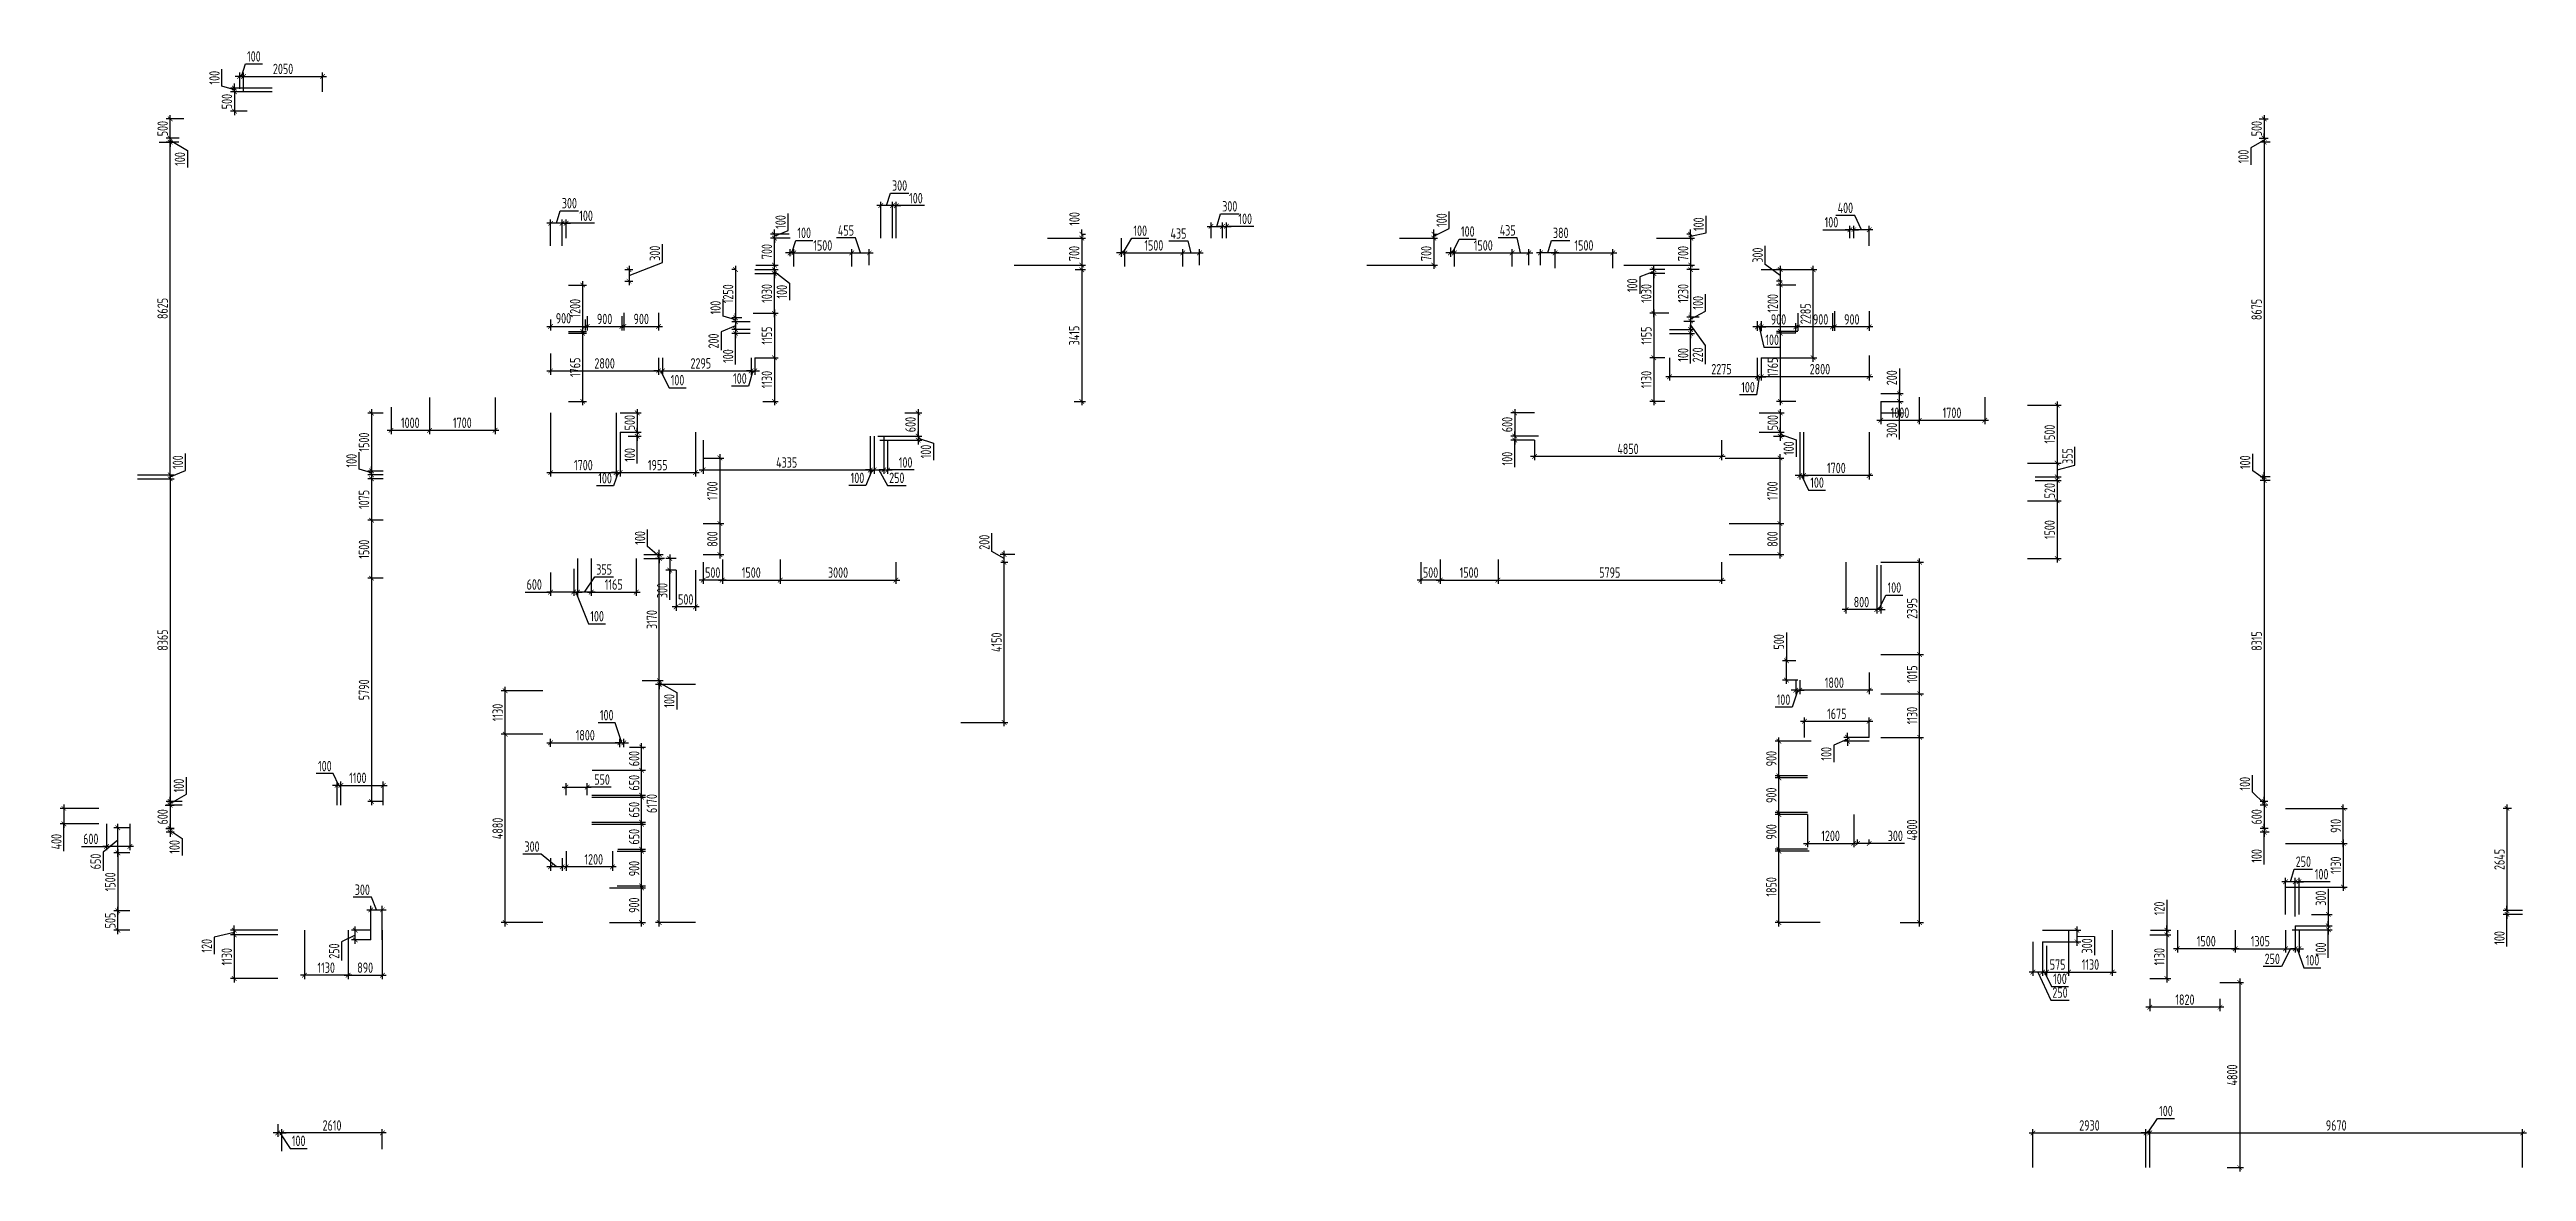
# Model space of a CAD drawing. Header units: millimetres. Extents: x -350007 to 535970, y -888 to 198380.
# Drawn here: x 62240 to 126487, y 55206 to 84285 of the extents above; entities that cross this region are included whole.
import ezdxf

# ---------------------------------------------------------------- set-up
doc = ezdxf.new("R2010")
doc.units = ezdxf.units.MM
doc.layers.add('АР_Размеры нов.', color=15, linetype='Continuous', lineweight=0)
doc.styles.add('ISOCPEUR', font='isocpeur.ttf', dxfattribs={"width": 0.7})
doc.dimstyles.new('R_100', dxfattribs={"dimtxt": 270, "dimasz": 120, "dimexe": 100, "dimexo": 0, "dimgap": 60, "dimtad": 1, "dimdec": 0, "dimrnd": 5, "dimzin": 0, "dimdsep": 46, "dimtxsty": 'ISOCPEUR', "dimblk": 'ARCHTICK', "dimcen": 0, "dimdle": 100, "dimclrd": 256, "dimclre": 256, "dimclrt": 256, "dimadec": 0, "dimazin": 0, "dimtfac": 2, "dimtdec": 0, "dimtofl": 0, "dimtmove": 1, "dimatfit": 3, "dimfxl": 1, "dimtvp": 3, "dimtolj": 1, "dimtzin": 0, "dimarcsym": 0})

msp = doc.modelspace()

# ---------------------------------------------------------------- blocks, each defined once
blk = doc.blocks.new('_ArchTick')
at = {"color": 0, "linetype": 'ByBlock', "const_width": 0.15}
blk.add_lwpolyline([(-0.5, -0.5), (0.5, 0.5)], dxfattribs=at)
blk = doc.blocks.new('*D2655')
at = {"layer": 'АР_Размеры нов.', "lineweight": -2, "ltscale": 100, "transparency": 16777216}
for p, q in [((72097, 75266), (72097, 74316)), ((73797, 75266), (73797, 74316)), ((71997, 74416), (73897, 74416))]:
    blk.add_line(p, q, dxfattribs=at)
at = {"layer": 'АР_Размеры нов.', "lineweight": -2, "ltscale": 100, "transparency": 16777216, "xscale": 120, "yscale": 120, "zscale": 120, "rotation": 180}
blk.add_blockref('_ArchTick', (72097, 74416), dxfattribs=at)
at = {"layer": 'АР_Размеры нов.', "lineweight": -2, "ltscale": 100, "transparency": 16777216, "xscale": 120, "yscale": 120, "zscale": 120}
blk.add_blockref('_ArchTick', (73797, 74416), dxfattribs=at)
at = {"layer": 'АР_Размеры нов.', "ltscale": 100, "transparency": 16777216, "insert": (72947, 74611), "char_height": 270, "attachment_point": 5, "style": 'ISOCPEUR'}
blk.add_mtext('\\A1;1700', dxfattribs=at)
blk = doc.blocks.new('*D2659')
at = {"layer": 'АР_Размеры нов.', "lineweight": -2, "ltscale": 100, "transparency": 16777216}
for p, q in [((80535, 78479), (81141, 78479)), ((81041, 77349), (81041, 78579)), ((80495, 77449), (81141, 77449))]:
    blk.add_line(p, q, dxfattribs=at)
at = {"layer": 'АР_Размеры нов.', "lineweight": -2, "ltscale": 100, "transparency": 16777216, "xscale": 120, "yscale": 120, "zscale": 120}
for p, rotation in [((81041, 78479), 90), ((81041, 77449), 270)]:
    blk.add_blockref('_ArchTick', p, dxfattribs=dict(at, rotation=rotation))
at = {"layer": 'АР_Размеры нов.', "ltscale": 100, "transparency": 16777216, "insert": (80846, 77964), "char_height": 270, "attachment_point": 5, "rotation": 90, "style": 'ISOCPEUR'}
blk.add_mtext('\\A1;1030', dxfattribs=at)
blk = doc.blocks.new('*D2660')
at = {"layer": 'АР_Размеры нов.', "lineweight": -2, "ltscale": 100, "transparency": 16777216}
for p, q in [((104140, 78479), (103753, 78479)), ((103853, 77349), (103853, 78579)), ((104239, 77449), (103753, 77449))]:
    blk.add_line(p, q, dxfattribs=at)
at = {"layer": 'АР_Размеры нов.', "lineweight": -2, "ltscale": 100, "transparency": 16777216, "xscale": 120, "yscale": 120, "zscale": 120}
for p, rotation in [((103853, 78479), 90), ((103853, 77449), 270)]:
    blk.add_blockref('_ArchTick', p, dxfattribs=dict(at, rotation=rotation))
at = {"layer": 'АР_Размеры нов.', "ltscale": 100, "transparency": 16777216, "insert": (103658, 77964), "char_height": 270, "attachment_point": 5, "rotation": 90, "style": 'ISOCPEUR'}
blk.add_mtext('\\A1;1030', dxfattribs=at)
blk = doc.blocks.new('*D2674')
at = {"layer": 'АР_Размеры нов.', "lineweight": -2, "ltscale": 100, "transparency": 16777216}
for p, q in [((76290, 71096), (76290, 70124)), ((77457, 71096), (77457, 70124)), ((76190, 70224), (77557, 70224))]:
    blk.add_line(p, q, dxfattribs=at)
at = {"layer": 'АР_Размеры нов.', "lineweight": -2, "ltscale": 100, "transparency": 16777216, "xscale": 120, "yscale": 120, "zscale": 120, "rotation": 180}
blk.add_blockref('_ArchTick', (76290, 70224), dxfattribs=at)
at = {"layer": 'АР_Размеры нов.', "lineweight": -2, "ltscale": 100, "transparency": 16777216, "xscale": 120, "yscale": 120, "zscale": 120}
blk.add_blockref('_ArchTick', (77457, 70224), dxfattribs=at)
at = {"layer": 'АР_Размеры нов.', "ltscale": 100, "transparency": 16777216, "insert": (76874, 70419), "char_height": 270, "attachment_point": 5, "style": 'ISOCPEUR'}
blk.add_mtext('\\A1;1165', dxfattribs=at)
blk = doc.blocks.new('*D2676')
at = {"layer": 'АР_Размеры нов.', "lineweight": -2, "ltscale": 100, "transparency": 16777216}
for p, q in [((105707, 73698), (107225, 73698)), ((107125, 73798), (107125, 71898)), ((105807, 71998), (107225, 71998))]:
    blk.add_line(p, q, dxfattribs=at)
at = {"layer": 'АР_Размеры нов.', "lineweight": -2, "ltscale": 100, "transparency": 16777216, "xscale": 120, "yscale": 120, "zscale": 120}
for p, rotation in [((107125, 73698), 90), ((107125, 71998), 270)]:
    blk.add_blockref('_ArchTick', p, dxfattribs=dict(at, rotation=rotation))
at = {"layer": 'АР_Размеры нов.', "ltscale": 100, "transparency": 16777216, "insert": (106930, 72848), "char_height": 270, "attachment_point": 5, "rotation": 90, "style": 'ISOCPEUR'}
blk.add_mtext('\\A1;1700', dxfattribs=at)
blk = doc.blocks.new('*D2696')
at = {"layer": 'АР_Размеры нов.', "lineweight": -2, "ltscale": 100, "transparency": 16777216}
for p, q in [((64322, 63462), (63911, 63462)), ((64011, 63562), (64011, 61862)), ((64322, 61962), (63911, 61962))]:
    blk.add_line(p, q, dxfattribs=at)
at = {"layer": 'АР_Размеры нов.', "lineweight": -2, "ltscale": 100, "transparency": 16777216, "xscale": 120, "yscale": 120, "zscale": 120}
for p, rotation in [((64011, 63462), 90), ((64011, 61962), 270)]:
    blk.add_blockref('_ArchTick', p, dxfattribs=dict(at, rotation=rotation))
at = {"layer": 'АР_Размеры нов.', "ltscale": 100, "transparency": 16777216, "insert": (63816, 62712), "char_height": 270, "attachment_point": 5, "rotation": 90, "style": 'ISOCPEUR'}
blk.add_mtext('\\A1;1500', dxfattribs=at)
blk = doc.blocks.new('*D2697')
at = {"layer": 'АР_Размеры нов.', "lineweight": -2, "ltscale": 100, "transparency": 16777216}
for p, q in [((68162, 61336), (66932, 61336)), ((67032, 61436), (67032, 60106)), ((68162, 60206), (66932, 60206))]:
    blk.add_line(p, q, dxfattribs=at)
at = {"layer": 'АР_Размеры нов.', "lineweight": -2, "ltscale": 100, "transparency": 16777216, "xscale": 120, "yscale": 120, "zscale": 120}
for p, rotation in [((67032, 61336), 90), ((67032, 60206), 270)]:
    blk.add_blockref('_ArchTick', p, dxfattribs=dict(at, rotation=rotation))
at = {"layer": 'АР_Размеры нов.', "ltscale": 100, "transparency": 16777216, "insert": (66837, 60771), "char_height": 270, "attachment_point": 5, "rotation": 90, "style": 'ISOCPEUR'}
blk.add_mtext('\\A1;1130', dxfattribs=at)
blk = doc.blocks.new('*D2698')
at = {"layer": 'АР_Размеры нов.', "lineweight": -2, "ltscale": 100, "transparency": 16777216}
for p, q in [((70897, 74861), (70492, 74861)), ((70592, 74961), (70592, 73261)), ((70897, 73361), (70492, 73361))]:
    blk.add_line(p, q, dxfattribs=at)
at = {"layer": 'АР_Размеры нов.', "lineweight": -2, "ltscale": 100, "transparency": 16777216, "xscale": 120, "yscale": 120, "zscale": 120}
for p, rotation in [((70592, 74861), 90), ((70592, 73361), 270)]:
    blk.add_blockref('_ArchTick', p, dxfattribs=dict(at, rotation=rotation))
at = {"layer": 'АР_Размеры нов.', "ltscale": 100, "transparency": 16777216, "insert": (70397, 74111), "char_height": 270, "attachment_point": 5, "rotation": 90, "style": 'ISOCPEUR'}
blk.add_mtext('\\A1;1500', dxfattribs=at)
blk = doc.blocks.new('*D2699')
at = {"layer": 'АР_Размеры нов.', "lineweight": -2, "ltscale": 100, "transparency": 16777216}
for p, q in [((81547, 78660), (81547, 79114)), ((83047, 78660), (83047, 79114)), ((81447, 79014), (83147, 79014))]:
    blk.add_line(p, q, dxfattribs=at)
at = {"layer": 'АР_Размеры нов.', "lineweight": -2, "ltscale": 100, "transparency": 16777216, "xscale": 120, "yscale": 120, "zscale": 120, "rotation": 180}
blk.add_blockref('_ArchTick', (81547, 79014), dxfattribs=at)
at = {"layer": 'АР_Размеры нов.', "lineweight": -2, "ltscale": 100, "transparency": 16777216, "xscale": 120, "yscale": 120, "zscale": 120}
blk.add_blockref('_ArchTick', (83047, 79014), dxfattribs=at)
at = {"layer": 'АР_Размеры нов.', "ltscale": 100, "transparency": 16777216, "insert": (82297, 79209), "char_height": 270, "attachment_point": 5, "style": 'ISOCPEUR'}
blk.add_mtext('\\A1;1500', dxfattribs=at)
blk = doc.blocks.new('*D2700')
at = {"layer": 'АР_Размеры нов.', "lineweight": -2, "ltscale": 100, "transparency": 16777216}
for p, q in [((90134, 78660), (90134, 79114)), ((91634, 78660), (91634, 79114)), ((90034, 79014), (91734, 79014))]:
    blk.add_line(p, q, dxfattribs=at)
at = {"layer": 'АР_Размеры нов.', "lineweight": -2, "ltscale": 100, "transparency": 16777216, "xscale": 120, "yscale": 120, "zscale": 120, "rotation": 180}
blk.add_blockref('_ArchTick', (90134, 79014), dxfattribs=at)
at = {"layer": 'АР_Размеры нов.', "lineweight": -2, "ltscale": 100, "transparency": 16777216, "xscale": 120, "yscale": 120, "zscale": 120}
blk.add_blockref('_ArchTick', (91634, 79014), dxfattribs=at)
at = {"layer": 'АР_Размеры нов.', "ltscale": 100, "transparency": 16777216, "insert": (90884, 79209), "char_height": 270, "attachment_point": 5, "style": 'ISOCPEUR'}
blk.add_mtext('\\A1;1500', dxfattribs=at)
blk = doc.blocks.new('*D2701')
at = {"layer": 'АР_Размеры нов.', "lineweight": -2, "ltscale": 100, "transparency": 16777216}
for p, q in [((98679, 78660), (98679, 79114)), ((100179, 78660), (100179, 79114)), ((98579, 79014), (100279, 79014))]:
    blk.add_line(p, q, dxfattribs=at)
at = {"layer": 'АР_Размеры нов.', "lineweight": -2, "ltscale": 100, "transparency": 16777216, "xscale": 120, "yscale": 120, "zscale": 120, "rotation": 180}
blk.add_blockref('_ArchTick', (98679, 79014), dxfattribs=at)
at = {"layer": 'АР_Размеры нов.', "lineweight": -2, "ltscale": 100, "transparency": 16777216, "xscale": 120, "yscale": 120, "zscale": 120}
blk.add_blockref('_ArchTick', (100179, 79014), dxfattribs=at)
at = {"layer": 'АР_Размеры нов.', "ltscale": 100, "transparency": 16777216, "insert": (99429, 79209), "char_height": 270, "attachment_point": 5, "style": 'ISOCPEUR'}
blk.add_mtext('\\A1;1500', dxfattribs=at)
blk = doc.blocks.new('*D2702')
at = {"layer": 'АР_Размеры нов.', "lineweight": -2, "ltscale": 100, "transparency": 16777216}
for p, q in [((101290, 78620), (101290, 79114)), ((102790, 78620), (102790, 79114)), ((101190, 79014), (102890, 79014))]:
    blk.add_line(p, q, dxfattribs=at)
at = {"layer": 'АР_Размеры нов.', "lineweight": -2, "ltscale": 100, "transparency": 16777216, "xscale": 120, "yscale": 120, "zscale": 120, "rotation": 180}
blk.add_blockref('_ArchTick', (101290, 79014), dxfattribs=at)
at = {"layer": 'АР_Размеры нов.', "lineweight": -2, "ltscale": 100, "transparency": 16777216, "xscale": 120, "yscale": 120, "zscale": 120}
blk.add_blockref('_ArchTick', (102790, 79014), dxfattribs=at)
at = {"layer": 'АР_Размеры нов.', "ltscale": 100, "transparency": 16777216, "insert": (102040, 79209), "char_height": 270, "attachment_point": 5, "style": 'ISOCPEUR'}
blk.add_mtext('\\A1;1500', dxfattribs=at)
blk = doc.blocks.new('*D2707')
at = {"layer": 'АР_Размеры нов.', "lineweight": -2, "ltscale": 100, "transparency": 16777216}
for p, q in [((113547, 75066), (114415, 75066)), ((114315, 75166), (114315, 73466)), ((113547, 73566), (114415, 73566))]:
    blk.add_line(p, q, dxfattribs=at)
at = {"layer": 'АР_Размеры нов.', "lineweight": -2, "ltscale": 100, "transparency": 16777216, "xscale": 120, "yscale": 120, "zscale": 120}
for p, rotation in [((114315, 75066), 90), ((114315, 73566), 270)]:
    blk.add_blockref('_ArchTick', p, dxfattribs=dict(at, rotation=rotation))
at = {"layer": 'АР_Размеры нов.', "ltscale": 100, "transparency": 16777216, "insert": (114120, 74316), "char_height": 270, "attachment_point": 5, "rotation": 90, "style": 'ISOCPEUR'}
blk.add_mtext('\\A1;1500', dxfattribs=at)
blk = doc.blocks.new('*D2708')
at = {"layer": 'АР_Размеры нов.', "lineweight": -2, "ltscale": 100, "transparency": 16777216}
for p, q in [((114315, 72691), (114315, 70991)), ((113547, 72591), (114415, 72591)), ((113547, 71091), (114415, 71091))]:
    blk.add_line(p, q, dxfattribs=at)
at = {"layer": 'АР_Размеры нов.', "lineweight": -2, "ltscale": 100, "transparency": 16777216, "xscale": 120, "yscale": 120, "zscale": 120}
for p, rotation in [((114315, 72591), 90), ((114315, 71091), 270)]:
    blk.add_blockref('_ArchTick', p, dxfattribs=dict(at, rotation=rotation))
at = {"layer": 'АР_Размеры нов.', "ltscale": 100, "transparency": 16777216, "insert": (114120, 71841), "char_height": 270, "attachment_point": 5, "rotation": 90, "style": 'ISOCPEUR'}
blk.add_mtext('\\A1;1500', dxfattribs=at)
blk = doc.blocks.new('*D2709')
at = {"layer": 'АР_Размеры нов.', "lineweight": -2, "ltscale": 100, "transparency": 16777216}
for p, q in [((79692, 71065), (79692, 70433)), ((81192, 71065), (81192, 70433)), ((79592, 70533), (81292, 70533))]:
    blk.add_line(p, q, dxfattribs=at)
at = {"layer": 'АР_Размеры нов.', "lineweight": -2, "ltscale": 100, "transparency": 16777216, "xscale": 120, "yscale": 120, "zscale": 120, "rotation": 180}
blk.add_blockref('_ArchTick', (79692, 70533), dxfattribs=at)
at = {"layer": 'АР_Размеры нов.', "lineweight": -2, "ltscale": 100, "transparency": 16777216, "xscale": 120, "yscale": 120, "zscale": 120}
blk.add_blockref('_ArchTick', (81192, 70533), dxfattribs=at)
at = {"layer": 'АР_Размеры нов.', "ltscale": 100, "transparency": 16777216, "insert": (80442, 70728), "char_height": 270, "attachment_point": 5, "style": 'ISOCPEUR'}
blk.add_mtext('\\A1;1500', dxfattribs=at)
blk = doc.blocks.new('*D2710')
at = {"layer": 'АР_Размеры нов.', "lineweight": -2, "ltscale": 100, "transparency": 16777216}
for p, q in [((98311, 71065), (98311, 70433)), ((99811, 71065), (99811, 70433)), ((98211, 70533), (99911, 70533))]:
    blk.add_line(p, q, dxfattribs=at)
at = {"layer": 'АР_Размеры нов.', "lineweight": -2, "ltscale": 100, "transparency": 16777216, "xscale": 120, "yscale": 120, "zscale": 120, "rotation": 180}
blk.add_blockref('_ArchTick', (98311, 70533), dxfattribs=at)
at = {"layer": 'АР_Размеры нов.', "lineweight": -2, "ltscale": 100, "transparency": 16777216, "xscale": 120, "yscale": 120, "zscale": 120}
blk.add_blockref('_ArchTick', (99811, 70533), dxfattribs=at)
at = {"layer": 'АР_Размеры нов.', "ltscale": 100, "transparency": 16777216, "insert": (99061, 70728), "char_height": 270, "attachment_point": 5, "style": 'ISOCPEUR'}
blk.add_mtext('\\A1;1500', dxfattribs=at)
blk = doc.blocks.new('*D2718')
at = {"layer": 'АР_Размеры нов.', "lineweight": -2, "ltscale": 100, "transparency": 16777216}
for p, q in [((117433, 61456), (117433, 60878)), ((118933, 61456), (118933, 60878)), ((119033, 60978), (117333, 60978))]:
    blk.add_line(p, q, dxfattribs=at)
at = {"layer": 'АР_Размеры нов.', "lineweight": -2, "ltscale": 100, "transparency": 16777216, "xscale": 120, "yscale": 120, "zscale": 120, "rotation": 180}
blk.add_blockref('_ArchTick', (117433, 60978), dxfattribs=at)
at = {"layer": 'АР_Размеры нов.', "lineweight": -2, "ltscale": 100, "transparency": 16777216, "xscale": 120, "yscale": 120, "zscale": 120}
blk.add_blockref('_ArchTick', (118933, 60978), dxfattribs=at)
at = {"layer": 'АР_Размеры нов.', "ltscale": 100, "transparency": 16777216, "insert": (118183, 61173), "char_height": 270, "attachment_point": 5, "style": 'ISOCPEUR'}
blk.add_mtext('\\A1;1500', dxfattribs=at)
blk = doc.blocks.new('*D2719')
at = {"layer": 'АР_Размеры нов.', "lineweight": -2, "ltscale": 100, "transparency": 16777216}
for p, q in [((116717, 61336), (117260, 61336)), ((117160, 61436), (117160, 60106)), ((116717, 60206), (117260, 60206))]:
    blk.add_line(p, q, dxfattribs=at)
at = {"layer": 'АР_Размеры нов.', "lineweight": -2, "ltscale": 100, "transparency": 16777216, "xscale": 120, "yscale": 120, "zscale": 120}
for p, rotation in [((117160, 61336), 90), ((117160, 60206), 270)]:
    blk.add_blockref('_ArchTick', p, dxfattribs=dict(at, rotation=rotation))
at = {"layer": 'АР_Размеры нов.', "ltscale": 100, "transparency": 16777216, "insert": (116965, 60771), "char_height": 270, "attachment_point": 5, "rotation": 90, "style": 'ISOCPEUR'}
blk.add_mtext('\\A1;1130', dxfattribs=at)
blk = doc.blocks.new('*D2720')
at = {"layer": 'АР_Размеры нов.', "lineweight": -2, "ltscale": 100, "transparency": 16777216}
for p, q in [((120237, 63707), (121836, 63707)), ((121736, 63807), (121736, 62477)), ((120238, 62577), (121836, 62577))]:
    blk.add_line(p, q, dxfattribs=at)
at = {"layer": 'АР_Размеры нов.', "lineweight": -2, "ltscale": 100, "transparency": 16777216, "xscale": 120, "yscale": 120, "zscale": 120}
for p, rotation in [((121736, 63707), 90), ((121736, 62577), 270)]:
    blk.add_blockref('_ArchTick', p, dxfattribs=dict(at, rotation=rotation))
at = {"layer": 'АР_Размеры нов.', "ltscale": 100, "transparency": 16777216, "insert": (121541, 63142), "char_height": 270, "attachment_point": 5, "rotation": 90, "style": 'ISOCPEUR'}
blk.add_mtext('\\A1;1130', dxfattribs=at)
blk = doc.blocks.new('*D2732')
at = {"layer": 'АР_Размеры нов.', "lineweight": -2, "ltscale": 100, "transparency": 16777216}
for p, q in [((118638, 59463), (116617, 59463)), ((116717, 59677), (116717, 59363)), ((118538, 59677), (118538, 59363))]:
    blk.add_line(p, q, dxfattribs=at)
at = {"layer": 'АР_Размеры нов.', "lineweight": -2, "ltscale": 100, "transparency": 16777216, "xscale": 120, "yscale": 120, "zscale": 120, "rotation": 180}
blk.add_blockref('_ArchTick', (116717, 59463), dxfattribs=at)
at = {"layer": 'АР_Размеры нов.', "lineweight": -2, "ltscale": 100, "transparency": 16777216, "xscale": 120, "yscale": 120, "zscale": 120}
blk.add_blockref('_ArchTick', (118538, 59463), dxfattribs=at)
at = {"layer": 'АР_Размеры нов.', "ltscale": 100, "transparency": 16777216, "insert": (117628, 59658), "char_height": 270, "attachment_point": 5, "style": 'ISOCPEUR'}
blk.add_mtext('\\A1;1820', dxfattribs=at)
blk = doc.blocks.new('*D2733')
at = {"layer": 'АР_Размеры нов.', "lineweight": -2, "ltscale": 100, "transparency": 16777216}
for p, q in [((118538, 60104), (119150, 60104)), ((119050, 60204), (119050, 55206)), ((118727, 55306), (119150, 55306))]:
    blk.add_line(p, q, dxfattribs=at)
at = {"layer": 'АР_Размеры нов.', "lineweight": -2, "ltscale": 100, "transparency": 16777216, "xscale": 120, "yscale": 120, "zscale": 120}
for p, rotation in [((119050, 60104), 90), ((119050, 55306), 270)]:
    blk.add_blockref('_ArchTick', p, dxfattribs=dict(at, rotation=rotation))
at = {"layer": 'АР_Размеры нов.', "ltscale": 100, "transparency": 16777216, "insert": (118855, 57705), "char_height": 270, "attachment_point": 5, "rotation": 90, "style": 'ISOCPEUR'}
blk.add_mtext('\\A1;4800', dxfattribs=at)
blk = doc.blocks.new('*D2792')
at = {"layer": 'АР_Размеры нов.', "lineweight": -2, "ltscale": 100, "transparency": 16777216}
for p, q in [((72097, 75266), (72097, 74316)), ((71097, 75014), (71097, 74316)), ((70997, 74416), (72197, 74416))]:
    blk.add_line(p, q, dxfattribs=at)
at = {"layer": 'АР_Размеры нов.', "lineweight": -2, "ltscale": 100, "transparency": 16777216, "xscale": 120, "yscale": 120, "zscale": 120, "rotation": 180}
blk.add_blockref('_ArchTick', (71097, 74416), dxfattribs=at)
at = {"layer": 'АР_Размеры нов.', "lineweight": -2, "ltscale": 100, "transparency": 16777216, "xscale": 120, "yscale": 120, "zscale": 120}
blk.add_blockref('_ArchTick', (72097, 74416), dxfattribs=at)
at = {"layer": 'АР_Размеры нов.', "ltscale": 100, "transparency": 16777216, "insert": (71597, 74611), "char_height": 270, "attachment_point": 5, "style": 'ISOCPEUR'}
blk.add_mtext('\\A1;1000', dxfattribs=at)
blk = doc.blocks.new('*D2944')
at = {"layer": 'АР_Размеры нов.', "lineweight": -2, "ltscale": 100, "transparency": 16777216}
for p, q in [((105807, 71998), (107225, 71998)), ((107125, 72098), (107125, 71096)), ((105807, 71196), (107225, 71196))]:
    blk.add_line(p, q, dxfattribs=at)
at = {"layer": 'АР_Размеры нов.', "lineweight": -2, "ltscale": 100, "transparency": 16777216, "xscale": 120, "yscale": 120, "zscale": 120}
for p, rotation in [((107125, 71998), 90), ((107125, 71196), 270)]:
    blk.add_blockref('_ArchTick', p, dxfattribs=dict(at, rotation=rotation))
at = {"layer": 'АР_Размеры нов.', "ltscale": 100, "transparency": 16777216, "insert": (106930, 71597), "char_height": 270, "attachment_point": 5, "rotation": 90, "style": 'ISOCPEUR'}
blk.add_mtext('\\A1;800', dxfattribs=at)
blk = doc.blocks.new('*D1973')
at = {"layer": 'АР_Размеры нов.', "lineweight": -2, "ltscale": 100, "transparency": 16777216}
for p, q in [((79192, 73698), (79728, 73698)), ((79628, 73798), (79628, 71898)), ((79192, 71998), (79728, 71998))]:
    blk.add_line(p, q, dxfattribs=at)
at = {"layer": 'АР_Размеры нов.', "lineweight": -2, "ltscale": 100, "transparency": 16777216, "xscale": 120, "yscale": 120, "zscale": 120}
for p, rotation in [((79628, 73698), 90), ((79628, 71998), 270)]:
    blk.add_blockref('_ArchTick', p, dxfattribs=dict(at, rotation=rotation))
at = {"layer": 'АР_Размеры нов.', "ltscale": 100, "transparency": 16777216, "insert": (79433, 72848), "char_height": 270, "attachment_point": 5, "rotation": 90, "style": 'ISOCPEUR'}
blk.add_mtext('\\A1;1700', dxfattribs=at)
blk = doc.blocks.new('*D1974')
at = {"layer": 'АР_Размеры нов.', "lineweight": -2, "ltscale": 100, "transparency": 16777216}
for p, q in [((80535, 78479), (81141, 78479)), ((81041, 77349), (81041, 78579)), ((80495, 77449), (81141, 77449))]:
    blk.add_line(p, q, dxfattribs=at)
at = {"layer": 'АР_Размеры нов.', "lineweight": -2, "ltscale": 100, "transparency": 16777216, "xscale": 120, "yscale": 120, "zscale": 120}
for p, rotation in [((81041, 78479), 90), ((81041, 77449), 270)]:
    blk.add_blockref('_ArchTick', p, dxfattribs=dict(at, rotation=rotation))
at = {"layer": 'АР_Размеры нов.', "ltscale": 100, "transparency": 16777216, "insert": (80846, 77964), "char_height": 270, "attachment_point": 5, "rotation": 90, "style": 'ISOCPEUR'}
blk.add_mtext('\\A1;1030', dxfattribs=at)
blk = doc.blocks.new('*D1975')
at = {"layer": 'АР_Размеры нов.', "lineweight": -2, "ltscale": 100, "transparency": 16777216}
for p, q in [((104140, 76296), (103753, 76296)), ((103853, 76396), (103853, 75066)), ((104140, 75166), (103753, 75166))]:
    blk.add_line(p, q, dxfattribs=at)
at = {"layer": 'АР_Размеры нов.', "lineweight": -2, "ltscale": 100, "transparency": 16777216, "xscale": 120, "yscale": 120, "zscale": 120}
for p, rotation in [((103853, 76296), 90), ((103853, 75166), 270)]:
    blk.add_blockref('_ArchTick', p, dxfattribs=dict(at, rotation=rotation))
at = {"layer": 'АР_Размеры нов.', "ltscale": 100, "transparency": 16777216, "insert": (103658, 75731), "char_height": 270, "attachment_point": 5, "rotation": 90, "style": 'ISOCPEUR'}
blk.add_mtext('\\A1;1130', dxfattribs=at)
blk = doc.blocks.new('*D1976')
at = {"layer": 'АР_Размеры нов.', "lineweight": -2, "ltscale": 100, "transparency": 16777216}
for p, q in [((104140, 78479), (103753, 78479)), ((103853, 77349), (103853, 78579)), ((104239, 77449), (103753, 77449))]:
    blk.add_line(p, q, dxfattribs=at)
at = {"layer": 'АР_Размеры нов.', "lineweight": -2, "ltscale": 100, "transparency": 16777216, "xscale": 120, "yscale": 120, "zscale": 120}
for p, rotation in [((103853, 78479), 90), ((103853, 77449), 270)]:
    blk.add_blockref('_ArchTick', p, dxfattribs=dict(at, rotation=rotation))
at = {"layer": 'АР_Размеры нов.', "ltscale": 100, "transparency": 16777216, "insert": (103658, 77964), "char_height": 270, "attachment_point": 5, "rotation": 90, "style": 'ISOCPEUR'}
blk.add_mtext('\\A1;1030', dxfattribs=at)
blk = doc.blocks.new('*D1977')
at = {"layer": 'АР_Размеры нов.', "lineweight": -2, "ltscale": 100, "transparency": 16777216}
for p, q in [((110737, 75272), (110737, 74576)), ((112437, 75272), (112437, 74576)), ((110637, 74676), (112537, 74676))]:
    blk.add_line(p, q, dxfattribs=at)
at = {"layer": 'АР_Размеры нов.', "lineweight": -2, "ltscale": 100, "transparency": 16777216, "xscale": 120, "yscale": 120, "zscale": 120, "rotation": 180}
blk.add_blockref('_ArchTick', (110737, 74676), dxfattribs=at)
at = {"layer": 'АР_Размеры нов.', "lineweight": -2, "ltscale": 100, "transparency": 16777216, "xscale": 120, "yscale": 120, "zscale": 120}
blk.add_blockref('_ArchTick', (112437, 74676), dxfattribs=at)
at = {"layer": 'АР_Размеры нов.', "ltscale": 100, "transparency": 16777216, "insert": (111587, 74871), "char_height": 270, "attachment_point": 5, "style": 'ISOCPEUR'}
blk.add_mtext('\\A1;1700', dxfattribs=at)
blk = doc.blocks.new('*D1978')
at = {"layer": 'АР_Размеры нов.', "lineweight": -2, "ltscale": 100, "transparency": 16777216}
for p, q in [((110737, 75272), (110737, 74576)), ((109637, 74676), (110837, 74676)), ((109737, 75166), (109737, 74576))]:
    blk.add_line(p, q, dxfattribs=at)
at = {"layer": 'АР_Размеры нов.', "lineweight": -2, "ltscale": 100, "transparency": 16777216, "xscale": 120, "yscale": 120, "zscale": 120, "rotation": 180}
blk.add_blockref('_ArchTick', (109737, 74676), dxfattribs=at)
at = {"layer": 'АР_Размеры нов.', "lineweight": -2, "ltscale": 100, "transparency": 16777216, "xscale": 120, "yscale": 120, "zscale": 120}
blk.add_blockref('_ArchTick', (110737, 74676), dxfattribs=at)
at = {"layer": 'АР_Размеры нов.', "ltscale": 100, "transparency": 16777216, "insert": (110237, 74871), "char_height": 270, "attachment_point": 5, "style": 'ISOCPEUR'}
blk.add_mtext('\\A1;1000', dxfattribs=at)
blk = doc.blocks.new('*D1979')
at = {"layer": 'АР_Размеры нов.', "lineweight": -2, "ltscale": 100, "transparency": 16777216}
for p, q in [((79192, 71998), (79728, 71998)), ((79628, 72098), (79628, 71096)), ((79192, 71196), (79728, 71196))]:
    blk.add_line(p, q, dxfattribs=at)
at = {"layer": 'АР_Размеры нов.', "lineweight": -2, "ltscale": 100, "transparency": 16777216, "xscale": 120, "yscale": 120, "zscale": 120}
for p, rotation in [((79628, 71998), 90), ((79628, 71196), 270)]:
    blk.add_blockref('_ArchTick', p, dxfattribs=dict(at, rotation=rotation))
at = {"layer": 'АР_Размеры нов.', "ltscale": 100, "transparency": 16777216, "insert": (79433, 71597), "char_height": 270, "attachment_point": 5, "rotation": 90, "style": 'ISOCPEUR'}
blk.add_mtext('\\A1;800', dxfattribs=at)
blk = doc.blocks.new('*D1980')
at = {"layer": 'АР_Размеры нов.', "lineweight": -2, "ltscale": 500, "transparency": 16777216}
for p, q in [((75237, 70733), (75237, 70124)), ((75837, 70828), (75837, 70124)), ((74574, 70224), (75237, 70224)), ((75937, 70224), (75137, 70224))]:
    blk.add_line(p, q, dxfattribs=at)
at = {"layer": 'АР_Размеры нов.', "lineweight": -2, "ltscale": 500, "transparency": 16777216, "xscale": 120, "yscale": 120, "zscale": 120, "rotation": 180}
blk.add_blockref('_ArchTick', (75237, 70224), dxfattribs=at)
at = {"layer": 'АР_Размеры нов.', "lineweight": -2, "ltscale": 500, "transparency": 16777216, "xscale": 120, "yscale": 120, "zscale": 120}
blk.add_blockref('_ArchTick', (75837, 70224), dxfattribs=at)
at = {"layer": 'АР_Размеры нов.', "lineweight": 13, "ltscale": 500, "transparency": 16777216, "insert": (74813, 70419), "char_height": 270, "attachment_point": 5, "style": 'ISOCPEUR'}
blk.add_mtext('\\A1;600', dxfattribs=at)
blk = doc.blocks.new('*D1981')
at = {"layer": 'АР_Размеры нов.', "lineweight": -2, "ltscale": 500, "transparency": 16777216}
for p, q in [((78192, 71096), (77957, 71096)), ((78057, 67827), (78057, 71196)), ((77616, 67927), (78157, 67927))]:
    blk.add_line(p, q, dxfattribs=at)
at = {"layer": 'АР_Размеры нов.', "lineweight": -2, "ltscale": 500, "transparency": 16777216, "xscale": 120, "yscale": 120, "zscale": 120}
for p, rotation in [((78057, 71096), 90), ((78057, 67927), 270)]:
    blk.add_blockref('_ArchTick', p, dxfattribs=dict(at, rotation=rotation))
at = {"layer": 'АР_Размеры нов.', "lineweight": 13, "ltscale": 500, "transparency": 16777216, "insert": (77862, 69511), "char_height": 270, "attachment_point": 5, "rotation": 90, "style": 'ISOCPEUR'}
blk.add_mtext('\\A1;3170', dxfattribs=at)
blk = doc.blocks.new('*D1982')
at = {"layer": 'АР_Размеры нов.', "lineweight": -2, "ltscale": 500, "transparency": 16777216}
for p, q in [((75237, 74866), (75237, 73219)), ((76937, 74866), (76937, 73219)), ((75137, 73319), (77037, 73319))]:
    blk.add_line(p, q, dxfattribs=at)
at = {"layer": 'АР_Размеры нов.', "lineweight": -2, "ltscale": 500, "transparency": 16777216, "xscale": 120, "yscale": 120, "zscale": 120, "rotation": 180}
blk.add_blockref('_ArchTick', (75237, 73319), dxfattribs=at)
at = {"layer": 'АР_Размеры нов.', "lineweight": -2, "ltscale": 500, "transparency": 16777216, "xscale": 120, "yscale": 120, "zscale": 120}
blk.add_blockref('_ArchTick', (76937, 73319), dxfattribs=at)
at = {"layer": 'АР_Размеры нов.', "lineweight": 13, "ltscale": 500, "transparency": 16777216, "insert": (76087, 73514), "char_height": 270, "attachment_point": 5, "style": 'ISOCPEUR'}
blk.add_mtext('\\A1;1700', dxfattribs=at)
blk = doc.blocks.new('*D1983')
at = {"layer": 'АР_Размеры нов.', "lineweight": -2, "ltscale": 500, "transparency": 16777216}
for p, q in [((76937, 74866), (76937, 73219)), ((77037, 74364), (77037, 73219)), ((76937, 73319), (76817, 73319)), ((76987, 73319), (76871, 72977)), ((76937, 73319), (77037, 73319)), ((77037, 73319), (77157, 73319)), ((76871, 72977), (76430, 72977))]:
    blk.add_line(p, q, dxfattribs=at)
at = {"layer": 'АР_Размеры нов.', "lineweight": -2, "ltscale": 500, "transparency": 16777216, "xscale": 120, "yscale": 120, "zscale": 120}
blk.add_blockref('_ArchTick', (76937, 73319), dxfattribs=at)
at = {"layer": 'АР_Размеры нов.', "lineweight": -2, "ltscale": 500, "transparency": 16777216, "xscale": 120, "yscale": 120, "zscale": 120, "rotation": 180}
blk.add_blockref('_ArchTick', (77037, 73319), dxfattribs=at)
at = {"layer": 'АР_Размеры нов.', "lineweight": 13, "ltscale": 500, "transparency": 16777216, "insert": (76650, 73172), "char_height": 270, "attachment_point": 5, "style": 'ISOCPEUR'}
blk.add_mtext('\\A1;100', dxfattribs=at)
blk = doc.blocks.new('*D1984')
at = {"layer": 'АР_Размеры нов.', "lineweight": -2, "ltscale": 500, "transparency": 16777216}
for p, q in [((77037, 74364), (77037, 73219)), ((78992, 74364), (78992, 73219)), ((76937, 73319), (79092, 73319))]:
    blk.add_line(p, q, dxfattribs=at)
at = {"layer": 'АР_Размеры нов.', "lineweight": -2, "ltscale": 500, "transparency": 16777216, "xscale": 120, "yscale": 120, "zscale": 120, "rotation": 180}
blk.add_blockref('_ArchTick', (77037, 73319), dxfattribs=at)
at = {"layer": 'АР_Размеры нов.', "lineweight": -2, "ltscale": 500, "transparency": 16777216, "xscale": 120, "yscale": 120, "zscale": 120}
blk.add_blockref('_ArchTick', (78992, 73319), dxfattribs=at)
at = {"layer": 'АР_Размеры нов.', "lineweight": 13, "ltscale": 500, "transparency": 16777216, "insert": (78015, 73514), "char_height": 270, "attachment_point": 5, "style": 'ISOCPEUR'}
blk.add_mtext('\\A1;1955', dxfattribs=at)
blk = doc.blocks.new('*D1985')
at = {"layer": 'АР_Размеры нов.', "lineweight": -2, "ltscale": 500, "transparency": 16777216}
for p, q in [((79192, 74164), (79192, 73288)), ((83527, 74264), (83527, 73288)), ((79092, 73388), (83627, 73388))]:
    blk.add_line(p, q, dxfattribs=at)
at = {"layer": 'АР_Размеры нов.', "lineweight": -2, "ltscale": 500, "transparency": 16777216, "xscale": 120, "yscale": 120, "zscale": 120, "rotation": 180}
blk.add_blockref('_ArchTick', (79192, 73388), dxfattribs=at)
at = {"layer": 'АР_Размеры нов.', "lineweight": -2, "ltscale": 500, "transparency": 16777216, "xscale": 120, "yscale": 120, "zscale": 120}
blk.add_blockref('_ArchTick', (83527, 73388), dxfattribs=at)
at = {"layer": 'АР_Размеры нов.', "lineweight": 13, "ltscale": 500, "transparency": 16777216, "insert": (81360, 73583), "char_height": 270, "attachment_point": 5, "style": 'ISOCPEUR'}
blk.add_mtext('\\A1;4335', dxfattribs=at)
blk = doc.blocks.new('*D1986')
at = {"layer": 'АР_Размеры нов.', "lineweight": -2, "ltscale": 500, "transparency": 16777216}
for p, q in [((78137, 78766), (78137, 79245)), ((77161, 78580), (77371, 78580)), ((77271, 78431), (78137, 78766)), ((77271, 78680), (77271, 78181)), ((77161, 78281), (77371, 78281))]:
    blk.add_line(p, q, dxfattribs=at)
at = {"layer": 'АР_Размеры нов.', "lineweight": -2, "ltscale": 500, "transparency": 16777216, "xscale": 120, "yscale": 120, "zscale": 120}
for p, rotation in [((77271, 78580), 90), ((77271, 78281), 270)]:
    blk.add_blockref('_ArchTick', p, dxfattribs=dict(at, rotation=rotation))
at = {"layer": 'АР_Размеры нов.', "lineweight": 13, "ltscale": 500, "transparency": 16777216, "insert": (77942, 79005), "char_height": 270, "attachment_point": 5, "rotation": 90, "style": 'ISOCPEUR'}
blk.add_mtext('\\A1;300', dxfattribs=at)
blk = doc.blocks.new('*D1987')
at = {"layer": 'АР_Размеры нов.', "lineweight": -2, "ltscale": 500, "transparency": 16777216}
for p, q in [((75698, 78181), (76168, 78181)), ((76068, 78281), (76068, 76881)), ((75698, 76981), (76168, 76981))]:
    blk.add_line(p, q, dxfattribs=at)
at = {"layer": 'АР_Размеры нов.', "lineweight": -2, "ltscale": 500, "transparency": 16777216, "xscale": 120, "yscale": 120, "zscale": 120}
for p, rotation in [((76068, 78181), 90), ((76068, 76981), 270)]:
    blk.add_blockref('_ArchTick', p, dxfattribs=dict(at, rotation=rotation))
at = {"layer": 'АР_Размеры нов.', "lineweight": 13, "ltscale": 500, "transparency": 16777216, "insert": (75873, 77581), "char_height": 270, "attachment_point": 5, "rotation": 90, "style": 'ISOCPEUR'}
blk.add_mtext('\\A1;1200', dxfattribs=at)
blk = doc.blocks.new('*D1988')
at = {"layer": 'АР_Размеры нов.', "lineweight": -2, "ltscale": 500, "transparency": 16777216}
for p, q in [((75698, 76931), (76168, 76931)), ((76068, 77031), (76068, 75066)), ((75698, 75166), (76168, 75166))]:
    blk.add_line(p, q, dxfattribs=at)
at = {"layer": 'АР_Размеры нов.', "lineweight": -2, "ltscale": 500, "transparency": 16777216, "xscale": 120, "yscale": 120, "zscale": 120}
for p, rotation in [((76068, 76931), 90), ((76068, 75166), 270)]:
    blk.add_blockref('_ArchTick', p, dxfattribs=dict(at, rotation=rotation))
at = {"layer": 'АР_Размеры нов.', "lineweight": 13, "ltscale": 500, "transparency": 16777216, "insert": (75873, 76049), "char_height": 270, "attachment_point": 5, "rotation": 90, "style": 'ISOCPEUR'}
blk.add_mtext('\\A1;1765', dxfattribs=at)
blk = doc.blocks.new('*D1989')
at = {"layer": 'АР_Размеры нов.', "lineweight": -2, "ltscale": 500, "transparency": 16777216}
for p, q in [((75137, 77107), (76237, 77107)), ((75237, 77286), (75237, 77007)), ((76137, 77286), (76137, 77007))]:
    blk.add_line(p, q, dxfattribs=at)
at = {"layer": 'АР_Размеры нов.', "lineweight": -2, "ltscale": 500, "transparency": 16777216, "xscale": 120, "yscale": 120, "zscale": 120, "rotation": 180}
blk.add_blockref('_ArchTick', (75237, 77107), dxfattribs=at)
at = {"layer": 'АР_Размеры нов.', "lineweight": -2, "ltscale": 500, "transparency": 16777216, "xscale": 120, "yscale": 120, "zscale": 120}
blk.add_blockref('_ArchTick', (76137, 77107), dxfattribs=at)
at = {"layer": 'АР_Размеры нов.', "lineweight": 13, "ltscale": 500, "transparency": 16777216, "insert": (75570, 77319), "char_height": 270, "attachment_point": 5, "style": 'ISOCPEUR'}
blk.add_mtext('\\A1;900', dxfattribs=at)
blk = doc.blocks.new('*D1990')
at = {"layer": 'АР_Размеры нов.', "lineweight": -2, "ltscale": 500, "transparency": 16777216}
for p, q in [((76087, 77107), (77188, 77107)), ((76187, 77378), (76187, 77007)), ((77088, 77378), (77088, 77007))]:
    blk.add_line(p, q, dxfattribs=at)
at = {"layer": 'АР_Размеры нов.', "lineweight": -2, "ltscale": 500, "transparency": 16777216, "xscale": 120, "yscale": 120, "zscale": 120, "rotation": 180}
blk.add_blockref('_ArchTick', (76187, 77107), dxfattribs=at)
at = {"layer": 'АР_Размеры нов.', "lineweight": -2, "ltscale": 500, "transparency": 16777216, "xscale": 120, "yscale": 120, "zscale": 120}
blk.add_blockref('_ArchTick', (77088, 77107), dxfattribs=at)
at = {"layer": 'АР_Размеры нов.', "lineweight": 13, "ltscale": 500, "transparency": 16777216, "insert": (76638, 77302), "char_height": 270, "attachment_point": 5, "style": 'ISOCPEUR'}
blk.add_mtext('\\A1;900', dxfattribs=at)
blk = doc.blocks.new('*D1991')
at = {"layer": 'АР_Размеры нов.', "lineweight": -2, "ltscale": 500, "transparency": 16777216}
for p, q in [((77038, 77107), (78138, 77107)), ((77138, 77464), (77138, 77007)), ((78038, 77464), (78038, 77007))]:
    blk.add_line(p, q, dxfattribs=at)
at = {"layer": 'АР_Размеры нов.', "lineweight": -2, "ltscale": 500, "transparency": 16777216, "xscale": 120, "yscale": 120, "zscale": 120, "rotation": 180}
blk.add_blockref('_ArchTick', (77138, 77107), dxfattribs=at)
at = {"layer": 'АР_Размеры нов.', "lineweight": -2, "ltscale": 500, "transparency": 16777216, "xscale": 120, "yscale": 120, "zscale": 120}
blk.add_blockref('_ArchTick', (78038, 77107), dxfattribs=at)
at = {"layer": 'АР_Размеры нов.', "lineweight": 13, "ltscale": 500, "transparency": 16777216, "insert": (77588, 77302), "char_height": 270, "attachment_point": 5, "style": 'ISOCPEUR'}
blk.add_mtext('\\A1;900', dxfattribs=at)
blk = doc.blocks.new('*D1992')
at = {"layer": 'АР_Размеры нов.', "lineweight": -2, "ltscale": 500, "transparency": 16777216}
for p, q in [((75137, 75956), (78138, 75956)), ((75237, 76409), (75237, 75856)), ((78038, 76295), (78038, 75856))]:
    blk.add_line(p, q, dxfattribs=at)
at = {"layer": 'АР_Размеры нов.', "lineweight": -2, "ltscale": 500, "transparency": 16777216, "xscale": 120, "yscale": 120, "zscale": 120, "rotation": 180}
blk.add_blockref('_ArchTick', (75237, 75956), dxfattribs=at)
at = {"layer": 'АР_Размеры нов.', "lineweight": -2, "ltscale": 500, "transparency": 16777216, "xscale": 120, "yscale": 120, "zscale": 120}
blk.add_blockref('_ArchTick', (78038, 75956), dxfattribs=at)
at = {"layer": 'АР_Размеры нов.', "lineweight": 13, "ltscale": 500, "transparency": 16777216, "insert": (76638, 76151), "char_height": 270, "attachment_point": 5, "style": 'ISOCPEUR'}
blk.add_mtext('\\A1;2800', dxfattribs=at)
blk = doc.blocks.new('*D1757')
at = {"layer": 'АР_Размеры нов.', "lineweight": -2, "ltscale": 500, "transparency": 16777216}
for p, q in [((78038, 75956), (77918, 75956)), ((78038, 76295), (78038, 75856)), ((78038, 75956), (78138, 75956)), ((78088, 75956), (78308, 75521)), ((78138, 76295), (78138, 75856)), ((78138, 75956), (78258, 75956)), ((78308, 75521), (78749, 75521))]:
    blk.add_line(p, q, dxfattribs=at)
at = {"layer": 'АР_Размеры нов.', "lineweight": -2, "ltscale": 500, "transparency": 16777216, "xscale": 120, "yscale": 120, "zscale": 120}
blk.add_blockref('_ArchTick', (78038, 75956), dxfattribs=at)
at = {"layer": 'АР_Размеры нов.', "lineweight": -2, "ltscale": 500, "transparency": 16777216, "xscale": 120, "yscale": 120, "zscale": 120, "rotation": 180}
blk.add_blockref('_ArchTick', (78138, 75956), dxfattribs=at)
at = {"layer": 'АР_Размеры нов.', "lineweight": 13, "ltscale": 500, "transparency": 16777216, "insert": (78529, 75716), "char_height": 270, "attachment_point": 5, "style": 'ISOCPEUR'}
blk.add_mtext('\\A1;100', dxfattribs=at)
blk = doc.blocks.new('*D1758')
at = {"layer": 'АР_Размеры нов.', "lineweight": -2, "ltscale": 500, "transparency": 16777216}
for p, q in [((78038, 75956), (80535, 75956)), ((78138, 76295), (78138, 75856)), ((80435, 76296), (80435, 75856))]:
    blk.add_line(p, q, dxfattribs=at)
at = {"layer": 'АР_Размеры нов.', "lineweight": -2, "ltscale": 500, "transparency": 16777216, "xscale": 120, "yscale": 120, "zscale": 120, "rotation": 180}
blk.add_blockref('_ArchTick', (78138, 75956), dxfattribs=at)
at = {"layer": 'АР_Размеры нов.', "lineweight": -2, "ltscale": 500, "transparency": 16777216, "xscale": 120, "yscale": 120, "zscale": 120}
blk.add_blockref('_ArchTick', (80435, 75956), dxfattribs=at)
at = {"layer": 'АР_Размеры нов.', "lineweight": 13, "ltscale": 500, "transparency": 16777216, "insert": (79132, 76151), "char_height": 270, "attachment_point": 5, "style": 'ISOCPEUR'}
blk.add_mtext('\\A1;2295', dxfattribs=at)
blk = doc.blocks.new('*D1759')
at = {"layer": 'АР_Размеры нов.', "lineweight": -2, "ltscale": 500, "transparency": 16777216}
for p, q in [((80435, 75956), (80315, 75956)), ((80485, 75956), (80368, 75564)), ((80435, 76296), (80435, 75856)), ((80435, 75956), (80535, 75956)), ((80535, 76296), (80535, 75856)), ((80535, 75956), (80655, 75956)), ((80368, 75564), (79926, 75564))]:
    blk.add_line(p, q, dxfattribs=at)
at = {"layer": 'АР_Размеры нов.', "lineweight": -2, "ltscale": 500, "transparency": 16777216, "xscale": 120, "yscale": 120, "zscale": 120}
blk.add_blockref('_ArchTick', (80435, 75956), dxfattribs=at)
at = {"layer": 'АР_Размеры нов.', "lineweight": -2, "ltscale": 500, "transparency": 16777216, "xscale": 120, "yscale": 120, "zscale": 120, "rotation": 180}
blk.add_blockref('_ArchTick', (80535, 75956), dxfattribs=at)
at = {"layer": 'АР_Размеры нов.', "lineweight": 13, "ltscale": 500, "transparency": 16777216, "insert": (80147, 75759), "char_height": 270, "attachment_point": 5, "style": 'ISOCPEUR'}
blk.add_mtext('\\A1;100', dxfattribs=at)
blk = doc.blocks.new('*D1760')
at = {"layer": 'АР_Размеры нов.', "lineweight": -2, "ltscale": 500, "transparency": 16777216}
for p, q in [((80535, 78580), (81141, 78580)), ((80535, 78479), (81141, 78479)), ((81041, 78580), (81041, 78700)), ((81041, 78479), (81041, 78580)), ((81041, 78530), (81430, 78230)), ((81041, 78479), (81041, 78359)), ((81430, 78230), (81430, 77788))]:
    blk.add_line(p, q, dxfattribs=at)
at = {"layer": 'АР_Размеры нов.', "lineweight": -2, "ltscale": 500, "transparency": 16777216, "xscale": 120, "yscale": 120, "zscale": 120}
for p, rotation in [((81041, 78580), 270), ((81041, 78479), 90)]:
    blk.add_blockref('_ArchTick', p, dxfattribs=dict(at, rotation=rotation))
at = {"layer": 'АР_Размеры нов.', "lineweight": 13, "ltscale": 500, "transparency": 16777216, "insert": (81235, 78009), "char_height": 270, "attachment_point": 5, "rotation": 90, "style": 'ISOCPEUR'}
blk.add_mtext('\\A1;100', dxfattribs=at)
blk = doc.blocks.new('*D1761')
at = {"layer": 'АР_Размеры нов.', "lineweight": -2, "ltscale": 500, "transparency": 16777216}
for p, q in [((80495, 77449), (81141, 77449)), ((81041, 77549), (81041, 76196)), ((80535, 76296), (81141, 76296))]:
    blk.add_line(p, q, dxfattribs=at)
at = {"layer": 'АР_Размеры нов.', "lineweight": -2, "ltscale": 500, "transparency": 16777216, "xscale": 120, "yscale": 120, "zscale": 120}
for p, rotation in [((81041, 77449), 90), ((81041, 76296), 270)]:
    blk.add_blockref('_ArchTick', p, dxfattribs=dict(at, rotation=rotation))
at = {"layer": 'АР_Размеры нов.', "lineweight": 13, "ltscale": 500, "transparency": 16777216, "insert": (80846, 76872), "char_height": 270, "attachment_point": 5, "rotation": 90, "style": 'ISOCPEUR'}
blk.add_mtext('\\A1;1155', dxfattribs=at)
blk = doc.blocks.new('*D1762')
at = {"layer": 'АР_Размеры нов.', "lineweight": -2, "ltscale": 500, "transparency": 16777216}
for p, q in [((80535, 76296), (81141, 76296)), ((81041, 76396), (81041, 75066)), ((80746, 75166), (81141, 75166))]:
    blk.add_line(p, q, dxfattribs=at)
at = {"layer": 'АР_Размеры нов.', "lineweight": -2, "ltscale": 500, "transparency": 16777216, "xscale": 120, "yscale": 120, "zscale": 120}
for p, rotation in [((81041, 76296), 90), ((81041, 75166), 270)]:
    blk.add_blockref('_ArchTick', p, dxfattribs=dict(at, rotation=rotation))
at = {"layer": 'АР_Размеры нов.', "lineweight": 13, "ltscale": 500, "transparency": 16777216, "insert": (80846, 75731), "char_height": 270, "attachment_point": 5, "rotation": 90, "style": 'ISOCPEUR'}
blk.add_mtext('\\A1;1130', dxfattribs=at)
blk = doc.blocks.new('*D1763')
at = {"layer": 'АР_Размеры нов.', "lineweight": -2, "ltscale": 500, "transparency": 16777216}
for p, q in [((80039, 78580), (79935, 78580)), ((80035, 78680), (80035, 77229)), ((80039, 77329), (79935, 77329))]:
    blk.add_line(p, q, dxfattribs=at)
at = {"layer": 'АР_Размеры нов.', "lineweight": -2, "ltscale": 500, "transparency": 16777216, "xscale": 120, "yscale": 120, "zscale": 120}
for p, rotation in [((80035, 78580), 90), ((80035, 77329), 270)]:
    blk.add_blockref('_ArchTick', p, dxfattribs=dict(at, rotation=rotation))
at = {"layer": 'АР_Размеры нов.', "lineweight": 13, "ltscale": 500, "transparency": 16777216, "insert": (79840, 77955), "char_height": 270, "attachment_point": 5, "rotation": 90, "style": 'ISOCPEUR'}
blk.add_mtext('\\A1;1250', dxfattribs=at)
blk = doc.blocks.new('*D1764')
at = {"layer": 'АР_Размеры нов.', "lineweight": -2, "ltscale": 500, "transparency": 16777216}
for p, q in [((79710, 77376), (79710, 77818)), ((80035, 77279), (79710, 77376)), ((80196, 77329), (79935, 77329)), ((80196, 77229), (79935, 77229)), ((80035, 77329), (80035, 77449)), ((80035, 77329), (80035, 77229)), ((80035, 77229), (80035, 77109))]:
    blk.add_line(p, q, dxfattribs=at)
at = {"layer": 'АР_Размеры нов.', "lineweight": -2, "ltscale": 500, "transparency": 16777216, "xscale": 120, "yscale": 120, "zscale": 120}
for p, rotation in [((80035, 77329), 270), ((80035, 77229), 90)]:
    blk.add_blockref('_ArchTick', p, dxfattribs=dict(at, rotation=rotation))
at = {"layer": 'АР_Размеры нов.', "lineweight": 13, "ltscale": 500, "transparency": 16777216, "insert": (79515, 77597), "char_height": 270, "attachment_point": 5, "rotation": 90, "style": 'ISOCPEUR'}
blk.add_mtext('\\A1;100', dxfattribs=at)
blk = doc.blocks.new('*D1765')
at = {"layer": 'АР_Размеры нов.', "lineweight": -2, "ltscale": 500, "transparency": 16777216}
for p, q in [((75637, 79783), (75137, 79783)), ((75237, 79198), (75237, 79883)), ((75387, 79783), (75485, 80108)), ((75485, 80108), (75964, 80108)), ((75537, 79198), (75537, 79883))]:
    blk.add_line(p, q, dxfattribs=at)
at = {"layer": 'АР_Размеры нов.', "lineweight": -2, "ltscale": 500, "transparency": 16777216, "xscale": 120, "yscale": 120, "zscale": 120, "rotation": 180}
blk.add_blockref('_ArchTick', (75237, 79783), dxfattribs=at)
at = {"layer": 'АР_Размеры нов.', "lineweight": -2, "ltscale": 500, "transparency": 16777216, "xscale": 120, "yscale": 120, "zscale": 120}
blk.add_blockref('_ArchTick', (75537, 79783), dxfattribs=at)
at = {"layer": 'АР_Размеры нов.', "lineweight": 13, "ltscale": 500, "transparency": 16777216, "insert": (75724, 80303), "char_height": 270, "attachment_point": 5, "style": 'ISOCPEUR'}
blk.add_mtext('\\A1;300', dxfattribs=at)
blk = doc.blocks.new('*D1766')
at = {"layer": 'АР_Размеры нов.', "lineweight": -2, "ltscale": 500, "transparency": 16777216}
for p, q in [((109070, 79987), (108572, 79987)), ((109039, 79398), (109039, 79715)), ((109238, 79615), (109070, 79987)), ((109437, 79198), (109437, 79715)), ((109537, 79615), (108939, 79615))]:
    blk.add_line(p, q, dxfattribs=at)
at = {"layer": 'АР_Размеры нов.', "lineweight": -2, "ltscale": 500, "transparency": 16777216, "xscale": 120, "yscale": 120, "zscale": 120, "rotation": 180}
blk.add_blockref('_ArchTick', (109039, 79615), dxfattribs=at)
at = {"layer": 'АР_Размеры нов.', "lineweight": -2, "ltscale": 500, "transparency": 16777216, "xscale": 120, "yscale": 120, "zscale": 120}
blk.add_blockref('_ArchTick', (109437, 79615), dxfattribs=at)
at = {"layer": 'АР_Размеры нов.', "lineweight": 13, "ltscale": 500, "transparency": 16777216, "insert": (108821, 80182), "char_height": 270, "attachment_point": 5, "style": 'ISOCPEUR'}
blk.add_mtext('\\A1;400', dxfattribs=at)
blk = doc.blocks.new('*D1767')
at = {"layer": 'АР_Размеры нов.', "lineweight": -2, "ltscale": 500, "transparency": 16777216}
for p, q in [((106741, 78716), (106741, 79195)), ((107133, 78431), (106741, 78716)), ((107184, 78580), (107033, 78580)), ((107133, 78680), (107133, 78181)), ((107184, 78281), (107033, 78281))]:
    blk.add_line(p, q, dxfattribs=at)
at = {"layer": 'АР_Размеры нов.', "lineweight": -2, "ltscale": 500, "transparency": 16777216, "xscale": 120, "yscale": 120, "zscale": 120}
for p, rotation in [((107133, 78580), 90), ((107133, 78281), 270)]:
    blk.add_blockref('_ArchTick', p, dxfattribs=dict(at, rotation=rotation))
at = {"layer": 'АР_Размеры нов.', "lineweight": 13, "ltscale": 500, "transparency": 16777216, "insert": (106546, 78956), "char_height": 270, "attachment_point": 5, "rotation": 90, "style": 'ISOCPEUR'}
blk.add_mtext('\\A1;300', dxfattribs=at)
blk = doc.blocks.new('*D1768')
at = {"layer": 'АР_Размеры нов.', "lineweight": -2, "ltscale": 500, "transparency": 16777216}
for p, q in [((107537, 78181), (107033, 78181)), ((107133, 78281), (107133, 76881)), ((107587, 76981), (107033, 76981))]:
    blk.add_line(p, q, dxfattribs=at)
at = {"layer": 'АР_Размеры нов.', "lineweight": -2, "ltscale": 500, "transparency": 16777216, "xscale": 120, "yscale": 120, "zscale": 120}
for p, rotation in [((107133, 78181), 90), ((107133, 76981), 270)]:
    blk.add_blockref('_ArchTick', p, dxfattribs=dict(at, rotation=rotation))
at = {"layer": 'АР_Размеры нов.', "lineweight": 13, "ltscale": 500, "transparency": 16777216, "insert": (106938, 77707), "char_height": 270, "attachment_point": 5, "rotation": 90, "style": 'ISOCPEUR'}
blk.add_mtext('\\A1;1200', dxfattribs=at)
blk = doc.blocks.new('*D1769')
at = {"layer": 'АР_Размеры нов.', "lineweight": -2, "ltscale": 500, "transparency": 16777216}
for p, q in [((107537, 76931), (107033, 76931)), ((107133, 77031), (107133, 75066)), ((107537, 75166), (107033, 75166))]:
    blk.add_line(p, q, dxfattribs=at)
at = {"layer": 'АР_Размеры нов.', "lineweight": -2, "ltscale": 500, "transparency": 16777216, "xscale": 120, "yscale": 120, "zscale": 120}
for p, rotation in [((107133, 76931), 90), ((107133, 75166), 270)]:
    blk.add_blockref('_ArchTick', p, dxfattribs=dict(at, rotation=rotation))
at = {"layer": 'АР_Размеры нов.', "lineweight": 13, "ltscale": 500, "transparency": 16777216, "insert": (106938, 76049), "char_height": 270, "attachment_point": 5, "rotation": 90, "style": 'ISOCPEUR'}
blk.add_mtext('\\A1;1765', dxfattribs=at)
blk = doc.blocks.new('*D1770')
at = {"layer": 'АР_Размеры нов.', "lineweight": -2, "ltscale": 500, "transparency": 16777216}
for p, q in [((108537, 77504), (108537, 76996)), ((109437, 77504), (109437, 76996)), ((109537, 77096), (108437, 77096))]:
    blk.add_line(p, q, dxfattribs=at)
at = {"layer": 'АР_Размеры нов.', "lineweight": -2, "ltscale": 500, "transparency": 16777216, "xscale": 120, "yscale": 120, "zscale": 120, "rotation": 180}
blk.add_blockref('_ArchTick', (108537, 77096), dxfattribs=at)
at = {"layer": 'АР_Размеры нов.', "lineweight": -2, "ltscale": 500, "transparency": 16777216, "xscale": 120, "yscale": 120, "zscale": 120}
blk.add_blockref('_ArchTick', (109437, 77096), dxfattribs=at)
at = {"layer": 'АР_Размеры нов.', "lineweight": 13, "ltscale": 500, "transparency": 16777216, "insert": (108987, 77291), "char_height": 270, "attachment_point": 5, "style": 'ISOCPEUR'}
blk.add_mtext('\\A1;900', dxfattribs=at)
blk = doc.blocks.new('*D1771')
at = {"layer": 'АР_Размеры нов.', "lineweight": -2, "ltscale": 500, "transparency": 16777216}
for p, q in [((107587, 77452), (107587, 76996)), ((108487, 77452), (108487, 76996)), ((108587, 77096), (107487, 77096))]:
    blk.add_line(p, q, dxfattribs=at)
at = {"layer": 'АР_Размеры нов.', "lineweight": -2, "ltscale": 500, "transparency": 16777216, "xscale": 120, "yscale": 120, "zscale": 120, "rotation": 180}
blk.add_blockref('_ArchTick', (107587, 77096), dxfattribs=at)
at = {"layer": 'АР_Размеры нов.', "lineweight": -2, "ltscale": 500, "transparency": 16777216, "xscale": 120, "yscale": 120, "zscale": 120}
blk.add_blockref('_ArchTick', (108487, 77096), dxfattribs=at)
at = {"layer": 'АР_Размеры нов.', "lineweight": 13, "ltscale": 500, "transparency": 16777216, "insert": (108179, 77291), "char_height": 270, "attachment_point": 5, "style": 'ISOCPEUR'}
blk.add_mtext('\\A1;900', dxfattribs=at)
blk = doc.blocks.new('*D1772')
at = {"layer": 'АР_Размеры нов.', "lineweight": -2, "ltscale": 500, "transparency": 16777216}
for p, q in [((106637, 76981), (106637, 77196)), ((107537, 76956), (107537, 77196)), ((107637, 77096), (106537, 77096))]:
    blk.add_line(p, q, dxfattribs=at)
at = {"layer": 'АР_Размеры нов.', "lineweight": -2, "ltscale": 500, "transparency": 16777216, "xscale": 120, "yscale": 120, "zscale": 120, "rotation": 180}
blk.add_blockref('_ArchTick', (106637, 77096), dxfattribs=at)
at = {"layer": 'АР_Размеры нов.', "lineweight": -2, "ltscale": 500, "transparency": 16777216, "xscale": 120, "yscale": 120, "zscale": 120}
blk.add_blockref('_ArchTick', (107537, 77096), dxfattribs=at)
at = {"layer": 'АР_Размеры нов.', "lineweight": 13, "ltscale": 500, "transparency": 16777216, "insert": (107087, 77291), "char_height": 270, "attachment_point": 5, "style": 'ISOCPEUR'}
blk.add_mtext('\\A1;900', dxfattribs=at)
blk = doc.blocks.new('*D1773')
at = {"layer": 'АР_Размеры нов.', "lineweight": -2, "ltscale": 500, "transparency": 16777216}
for p, q in [((104239, 77449), (103753, 77449)), ((103853, 77549), (103853, 76196)), ((104140, 76296), (103753, 76296))]:
    blk.add_line(p, q, dxfattribs=at)
at = {"layer": 'АР_Размеры нов.', "lineweight": -2, "ltscale": 500, "transparency": 16777216, "xscale": 120, "yscale": 120, "zscale": 120}
for p, rotation in [((103853, 77449), 90), ((103853, 76296), 270)]:
    blk.add_blockref('_ArchTick', p, dxfattribs=dict(at, rotation=rotation))
at = {"layer": 'АР_Размеры нов.', "lineweight": 13, "ltscale": 500, "transparency": 16777216, "insert": (103658, 76872), "char_height": 270, "attachment_point": 5, "rotation": 90, "style": 'ISOCPEUR'}
blk.add_mtext('\\A1;1155', dxfattribs=at)
blk = doc.blocks.new('*D1774')
at = {"layer": 'АР_Размеры нов.', "lineweight": -2, "ltscale": 500, "transparency": 16777216}
for p, q in [((103853, 78530), (103490, 78396)), ((103490, 78396), (103490, 77955)), ((104140, 78580), (103753, 78580)), ((104140, 78479), (103753, 78479)), ((103853, 78580), (103853, 78700)), ((103853, 78479), (103853, 78580)), ((103853, 78479), (103853, 78359))]:
    blk.add_line(p, q, dxfattribs=at)
at = {"layer": 'АР_Размеры нов.', "lineweight": -2, "ltscale": 500, "transparency": 16777216, "xscale": 120, "yscale": 120, "zscale": 120}
for p, rotation in [((103853, 78580), 270), ((103853, 78479), 90)]:
    blk.add_blockref('_ArchTick', p, dxfattribs=dict(at, rotation=rotation))
at = {"layer": 'АР_Размеры нов.', "lineweight": 13, "ltscale": 500, "transparency": 16777216, "insert": (103295, 78175), "char_height": 270, "attachment_point": 5, "rotation": 90, "style": 'ISOCPEUR'}
blk.add_mtext('\\A1;100', dxfattribs=at)
blk = doc.blocks.new('*D1775')
at = {"layer": 'АР_Размеры нов.', "lineweight": -2, "ltscale": 500, "transparency": 16777216}
for p, q in [((100757, 74164), (100757, 73639)), ((105607, 74164), (105607, 73639)), ((105707, 73739), (100657, 73739))]:
    blk.add_line(p, q, dxfattribs=at)
at = {"layer": 'АР_Размеры нов.', "lineweight": -2, "ltscale": 500, "transparency": 16777216, "xscale": 120, "yscale": 120, "zscale": 120, "rotation": 180}
blk.add_blockref('_ArchTick', (100757, 73739), dxfattribs=at)
at = {"layer": 'АР_Размеры нов.', "lineweight": -2, "ltscale": 500, "transparency": 16777216, "xscale": 120, "yscale": 120, "zscale": 120}
blk.add_blockref('_ArchTick', (105607, 73739), dxfattribs=at)
at = {"layer": 'АР_Размеры нов.', "lineweight": 13, "ltscale": 500, "transparency": 16777216, "insert": (103182, 73934), "char_height": 270, "attachment_point": 5, "style": 'ISOCPEUR'}
blk.add_mtext('\\A1;4850', dxfattribs=at)
blk = doc.blocks.new('*D1776')
at = {"layer": 'АР_Размеры нов.', "lineweight": -2, "ltscale": 500, "transparency": 16777216}
for p, q in [((100757, 74866), (100145, 74866)), ((100245, 74966), (100245, 74164)), ((100857, 74264), (100145, 74264))]:
    blk.add_line(p, q, dxfattribs=at)
at = {"layer": 'АР_Размеры нов.', "lineweight": -2, "ltscale": 500, "transparency": 16777216, "xscale": 120, "yscale": 120, "zscale": 120}
for p, rotation in [((100245, 74866), 90), ((100245, 74264), 270)]:
    blk.add_blockref('_ArchTick', p, dxfattribs=dict(at, rotation=rotation))
at = {"layer": 'АР_Размеры нов.', "lineweight": 13, "ltscale": 500, "transparency": 16777216, "insert": (100050, 74565), "char_height": 270, "attachment_point": 5, "rotation": 90, "style": 'ISOCPEUR'}
blk.add_mtext('\\A1;600', dxfattribs=at)
blk = doc.blocks.new('*D1777')
at = {"layer": 'АР_Размеры нов.', "lineweight": -2, "ltscale": 500, "transparency": 16777216}
for p, q in [((106586, 74866), (107233, 74866)), ((107133, 74966), (107133, 74264)), ((106586, 74364), (107233, 74364))]:
    blk.add_line(p, q, dxfattribs=at)
at = {"layer": 'АР_Размеры нов.', "lineweight": -2, "ltscale": 500, "transparency": 16777216, "xscale": 120, "yscale": 120, "zscale": 120}
for p, rotation in [((107133, 74866), 90), ((107133, 74364), 270)]:
    blk.add_blockref('_ArchTick', p, dxfattribs=dict(at, rotation=rotation))
at = {"layer": 'АР_Размеры нов.', "lineweight": 13, "ltscale": 500, "transparency": 16777216, "insert": (106938, 74615), "char_height": 270, "attachment_point": 5, "rotation": 90, "style": 'ISOCPEUR'}
blk.add_mtext('\\A1;500', dxfattribs=at)
blk = doc.blocks.new('*D1778')
at = {"layer": 'АР_Размеры нов.', "lineweight": -2, "ltscale": 500, "transparency": 16777216}
for p, q in [((105032, 78580), (104708, 78580)), ((104808, 78680), (104808, 77249)), ((105032, 77349), (104708, 77349))]:
    blk.add_line(p, q, dxfattribs=at)
at = {"layer": 'АР_Размеры нов.', "lineweight": -2, "ltscale": 500, "transparency": 16777216, "xscale": 120, "yscale": 120, "zscale": 120}
for p, rotation in [((104808, 78580), 90), ((104808, 77349), 270)]:
    blk.add_blockref('_ArchTick', p, dxfattribs=dict(at, rotation=rotation))
at = {"layer": 'АР_Размеры нов.', "lineweight": 13, "ltscale": 500, "transparency": 16777216, "insert": (104613, 77965), "char_height": 270, "attachment_point": 5, "rotation": 90, "style": 'ISOCPEUR'}
blk.add_mtext('\\A1;1230', dxfattribs=at)
blk = doc.blocks.new('*D1779')
at = {"layer": 'АР_Размеры нов.', "lineweight": -2, "ltscale": 500, "transparency": 16777216}
for p, q in [((105194, 77501), (105194, 77943)), ((104627, 77249), (104908, 77249)), ((105032, 77349), (104708, 77349)), ((104808, 77299), (105194, 77501)), ((104808, 77349), (104808, 77469)), ((104808, 77349), (104808, 77249)), ((104808, 77249), (104808, 77129))]:
    blk.add_line(p, q, dxfattribs=at)
at = {"layer": 'АР_Размеры нов.', "lineweight": -2, "ltscale": 500, "transparency": 16777216, "xscale": 120, "yscale": 120, "zscale": 120}
for p, rotation in [((104808, 77349), 270), ((104808, 77249), 90)]:
    blk.add_blockref('_ArchTick', p, dxfattribs=dict(at, rotation=rotation))
at = {"layer": 'АР_Размеры нов.', "lineweight": 13, "ltscale": 500, "transparency": 16777216, "insert": (104999, 77722), "char_height": 270, "attachment_point": 5, "rotation": 90, "style": 'ISOCPEUR'}
blk.add_mtext('\\A1;100', dxfattribs=at)
blk = doc.blocks.new('*D1780')
at = {"layer": 'АР_Размеры нов.', "lineweight": -2, "ltscale": 500, "transparency": 16777216}
for p, q in [((104627, 77249), (104908, 77249)), ((104808, 77349), (104808, 76928)), ((104808, 77139), (105188, 76610)), ((104260, 77028), (104908, 77028)), ((105188, 76610), (105188, 76131))]:
    blk.add_line(p, q, dxfattribs=at)
at = {"layer": 'АР_Размеры нов.', "lineweight": -2, "ltscale": 500, "transparency": 16777216, "xscale": 120, "yscale": 120, "zscale": 120}
for p, rotation in [((104808, 77249), 90), ((104808, 77028), 270)]:
    blk.add_blockref('_ArchTick', p, dxfattribs=dict(at, rotation=rotation))
at = {"layer": 'АР_Размеры нов.', "lineweight": 13, "ltscale": 500, "transparency": 16777216, "insert": (104993, 76371), "char_height": 270, "attachment_point": 5, "rotation": 90, "style": 'ISOCPEUR'}
blk.add_mtext('\\A1;220', dxfattribs=at)
blk = doc.blocks.new('*D1781')
at = {"layer": 'АР_Размеры нов.', "lineweight": -2, "ltscale": 500, "transparency": 16777216}
for p, q in [((106637, 78580), (108085, 78580)), ((107985, 76195), (107985, 78680)), ((106637, 76295), (108085, 76295))]:
    blk.add_line(p, q, dxfattribs=at)
at = {"layer": 'АР_Размеры нов.', "lineweight": -2, "ltscale": 500, "transparency": 16777216, "xscale": 120, "yscale": 120, "zscale": 120}
for p, rotation in [((107985, 78580), 90), ((107985, 76295), 270)]:
    blk.add_blockref('_ArchTick', p, dxfattribs=dict(at, rotation=rotation))
at = {"layer": 'АР_Размеры нов.', "lineweight": 13, "ltscale": 500, "transparency": 16777216, "insert": (107790, 77438), "char_height": 270, "attachment_point": 5, "rotation": 90, "style": 'ISOCPEUR'}
blk.add_mtext('\\A1;2285', dxfattribs=at)
blk = doc.blocks.new('*D2009')
at = {"layer": 'АР_Размеры нов.', "lineweight": -2, "ltscale": 500, "transparency": 16777216}
for p, q in [((76762, 62556), (77698, 62556)), ((77598, 61556), (77598, 62656)), ((76762, 61656), (77698, 61656))]:
    blk.add_line(p, q, dxfattribs=at)
at = {"layer": 'АР_Размеры нов.', "lineweight": -2, "ltscale": 500, "transparency": 16777216, "xscale": 120, "yscale": 120, "zscale": 120}
for p, rotation in [((77598, 62556), 90), ((77598, 61656), 270)]:
    blk.add_blockref('_ArchTick', p, dxfattribs=dict(at, rotation=rotation))
at = {"layer": 'АР_Размеры нов.', "lineweight": 13, "ltscale": 500, "transparency": 16777216, "insert": (77403, 62106), "char_height": 270, "attachment_point": 5, "rotation": 90, "style": 'ISOCPEUR'}
blk.add_mtext('\\A1;900', dxfattribs=at)
blk = doc.blocks.new('*D2010')
at = {"layer": 'АР_Размеры нов.', "lineweight": -2, "ltscale": 500, "transparency": 16777216}
for p, q in [((77598, 62506), (77598, 63606)), ((76966, 63506), (77698, 63506)), ((76966, 62606), (77698, 62606))]:
    blk.add_line(p, q, dxfattribs=at)
at = {"layer": 'АР_Размеры нов.', "lineweight": -2, "ltscale": 500, "transparency": 16777216, "xscale": 120, "yscale": 120, "zscale": 120}
for p, rotation in [((77598, 63506), 90), ((77598, 62606), 270)]:
    blk.add_blockref('_ArchTick', p, dxfattribs=dict(at, rotation=rotation))
at = {"layer": 'АР_Размеры нов.', "lineweight": 13, "ltscale": 500, "transparency": 16777216, "insert": (77403, 63056), "char_height": 270, "attachment_point": 5, "rotation": 90, "style": 'ISOCPEUR'}
blk.add_mtext('\\A1;900', dxfattribs=at)
blk = doc.blocks.new('*D2011')
at = {"layer": 'АР_Размеры нов.', "lineweight": -2, "ltscale": 500, "transparency": 16777216}
for p, q in [((76940, 63100), (75538, 63100)), ((75638, 63506), (75638, 63000)), ((76840, 63506), (76840, 63000))]:
    blk.add_line(p, q, dxfattribs=at)
at = {"layer": 'АР_Размеры нов.', "lineweight": -2, "ltscale": 500, "transparency": 16777216, "xscale": 120, "yscale": 120, "zscale": 120, "rotation": 180}
blk.add_blockref('_ArchTick', (75638, 63100), dxfattribs=at)
at = {"layer": 'АР_Размеры нов.', "lineweight": -2, "ltscale": 500, "transparency": 16777216, "xscale": 120, "yscale": 120, "zscale": 120}
blk.add_blockref('_ArchTick', (76840, 63100), dxfattribs=at)
at = {"layer": 'АР_Размеры нов.', "lineweight": 13, "ltscale": 500, "transparency": 16777216, "insert": (76356, 63295), "char_height": 270, "attachment_point": 5, "style": 'ISOCPEUR'}
blk.add_mtext('\\A1;1200', dxfattribs=at)
blk = doc.blocks.new('*D2012')
at = {"layer": 'АР_Размеры нов.', "lineweight": -2, "ltscale": 500, "transparency": 16777216}
for p, q in [((74994, 63431), (74515, 63431)), ((75388, 63100), (74994, 63431)), ((75638, 63100), (75137, 63100)), ((75237, 63325), (75237, 63000)), ((75538, 63328), (75538, 63000))]:
    blk.add_line(p, q, dxfattribs=at)
at = {"layer": 'АР_Размеры нов.', "lineweight": -2, "ltscale": 500, "transparency": 16777216, "xscale": 120, "yscale": 120, "zscale": 120, "rotation": 180}
blk.add_blockref('_ArchTick', (75237, 63100), dxfattribs=at)
at = {"layer": 'АР_Размеры нов.', "lineweight": -2, "ltscale": 500, "transparency": 16777216, "xscale": 120, "yscale": 120, "zscale": 120}
blk.add_blockref('_ArchTick', (75538, 63100), dxfattribs=at)
at = {"layer": 'АР_Размеры нов.', "lineweight": 13, "ltscale": 500, "transparency": 16777216, "insert": (74755, 63626), "char_height": 270, "attachment_point": 5, "style": 'ISOCPEUR'}
blk.add_mtext('\\A1;300', dxfattribs=at)
blk = doc.blocks.new('*D2013')
at = {"layer": 'АР_Размеры нов.', "lineweight": -2, "ltscale": 500, "transparency": 16777216}
for p, q in [((77286, 66206), (77698, 66206)), ((77598, 65506), (77598, 66306)), ((76314, 65606), (77698, 65606))]:
    blk.add_line(p, q, dxfattribs=at)
at = {"layer": 'АР_Размеры нов.', "lineweight": -2, "ltscale": 500, "transparency": 16777216, "xscale": 120, "yscale": 120, "zscale": 120}
for p, rotation in [((77598, 66206), 90), ((77598, 65606), 270)]:
    blk.add_blockref('_ArchTick', p, dxfattribs=dict(at, rotation=rotation))
at = {"layer": 'АР_Размеры нов.', "lineweight": 13, "ltscale": 500, "transparency": 16777216, "insert": (77403, 65906), "char_height": 270, "attachment_point": 5, "rotation": 90, "style": 'ISOCPEUR'}
blk.add_mtext('\\A1;600', dxfattribs=at)
blk = doc.blocks.new('*D2014')
at = {"layer": 'АР_Размеры нов.', "lineweight": -2, "ltscale": 500, "transparency": 16777216}
for p, q in [((75137, 66317), (77135, 66317)), ((75237, 66211), (75237, 66417)), ((77035, 66206), (77035, 66417))]:
    blk.add_line(p, q, dxfattribs=at)
at = {"layer": 'АР_Размеры нов.', "lineweight": -2, "ltscale": 500, "transparency": 16777216, "xscale": 120, "yscale": 120, "zscale": 120, "rotation": 180}
blk.add_blockref('_ArchTick', (75237, 66317), dxfattribs=at)
at = {"layer": 'АР_Размеры нов.', "lineweight": -2, "ltscale": 500, "transparency": 16777216, "xscale": 120, "yscale": 120, "zscale": 120}
blk.add_blockref('_ArchTick', (77035, 66317), dxfattribs=at)
at = {"layer": 'АР_Размеры нов.', "lineweight": 13, "ltscale": 500, "transparency": 16777216, "insert": (76136, 66512), "char_height": 270, "attachment_point": 5, "style": 'ISOCPEUR'}
blk.add_mtext('\\A1;1800', dxfattribs=at)
blk = doc.blocks.new('*D2015')
at = {"layer": 'АР_Размеры нов.', "lineweight": -2, "ltscale": 500, "transparency": 16777216}
for p, q in [((76914, 66837), (76473, 66837)), ((77085, 66317), (76914, 66837)), ((77035, 66317), (76915, 66317)), ((77035, 66206), (77035, 66417)), ((77035, 66317), (77135, 66317)), ((77135, 66206), (77135, 66417)), ((77135, 66317), (77255, 66317))]:
    blk.add_line(p, q, dxfattribs=at)
at = {"layer": 'АР_Размеры нов.', "lineweight": -2, "ltscale": 500, "transparency": 16777216, "xscale": 120, "yscale": 120, "zscale": 120}
blk.add_blockref('_ArchTick', (77035, 66317), dxfattribs=at)
at = {"layer": 'АР_Размеры нов.', "lineweight": -2, "ltscale": 500, "transparency": 16777216, "xscale": 120, "yscale": 120, "zscale": 120, "rotation": 180}
blk.add_blockref('_ArchTick', (77135, 66317), dxfattribs=at)
at = {"layer": 'АР_Размеры нов.', "lineweight": 13, "ltscale": 500, "transparency": 16777216, "insert": (76693, 67032), "char_height": 270, "attachment_point": 5, "style": 'ISOCPEUR'}
blk.add_mtext('\\A1;100', dxfattribs=at)
blk = doc.blocks.new('*D2050')
at = {"layer": 'АР_Размеры нов.', "lineweight": -2, "ltscale": 500, "transparency": 16777216}
for p, q in [((108878, 66407), (108521, 66251)), ((108521, 66251), (108521, 65810)), ((109437, 66457), (108778, 66457)), ((109435, 66357), (108778, 66357)), ((108878, 66457), (108878, 66577)), ((108878, 66457), (108878, 66357)), ((108878, 66357), (108878, 66237))]:
    blk.add_line(p, q, dxfattribs=at)
at = {"layer": 'АР_Размеры нов.', "lineweight": -2, "ltscale": 500, "transparency": 16777216, "xscale": 120, "yscale": 120, "zscale": 120}
for p, rotation in [((108878, 66457), 270), ((108878, 66357), 90)]:
    blk.add_blockref('_ArchTick', p, dxfattribs=dict(at, rotation=rotation))
at = {"layer": 'АР_Размеры нов.', "lineweight": 13, "ltscale": 500, "transparency": 16777216, "insert": (108326, 66031), "char_height": 270, "attachment_point": 5, "rotation": 90, "style": 'ISOCPEUR'}
blk.add_mtext('\\A1;100', dxfattribs=at)
blk = doc.blocks.new('*D2053')
at = {"layer": 'АР_Размеры нов.', "lineweight": -2, "ltscale": 500, "transparency": 16777216}
for p, q in [((107096, 61556), (107096, 63606)), ((107880, 63506), (106996, 63506)), ((108166, 61656), (106996, 61656))]:
    blk.add_line(p, q, dxfattribs=at)
at = {"layer": 'АР_Размеры нов.', "lineweight": -2, "ltscale": 500, "transparency": 16777216, "xscale": 120, "yscale": 120, "zscale": 120}
for p, rotation in [((107096, 63506), 90), ((107096, 61656), 270)]:
    blk.add_blockref('_ArchTick', p, dxfattribs=dict(at, rotation=rotation))
at = {"layer": 'АР_Размеры нов.', "lineweight": 13, "ltscale": 500, "transparency": 16777216, "insert": (106901, 62581), "char_height": 270, "attachment_point": 5, "rotation": 90, "style": 'ISOCPEUR'}
blk.add_mtext('\\A1;1850', dxfattribs=at)
blk = doc.blocks.new('*D2055')
at = {"layer": 'АР_Размеры нов.', "lineweight": -2, "ltscale": 500, "transparency": 16777216}
for p, q in [((107838, 64456), (106996, 64456)), ((107096, 63456), (107096, 64556)), ((107838, 63556), (106996, 63556))]:
    blk.add_line(p, q, dxfattribs=at)
at = {"layer": 'АР_Размеры нов.', "lineweight": -2, "ltscale": 500, "transparency": 16777216, "xscale": 120, "yscale": 120, "zscale": 120}
for p, rotation in [((107096, 64456), 90), ((107096, 63556), 270)]:
    blk.add_blockref('_ArchTick', p, dxfattribs=dict(at, rotation=rotation))
at = {"layer": 'АР_Размеры нов.', "lineweight": 13, "ltscale": 500, "transparency": 16777216, "insert": (106901, 64006), "char_height": 270, "attachment_point": 5, "rotation": 90, "style": 'ISOCPEUR'}
blk.add_mtext('\\A1;900', dxfattribs=at)
blk = doc.blocks.new('*D2056')
at = {"layer": 'АР_Размеры нов.', "lineweight": -2, "ltscale": 500, "transparency": 16777216}
for p, q in [((107838, 65406), (106996, 65406)), ((107096, 64406), (107096, 65506)), ((107838, 64506), (106996, 64506))]:
    blk.add_line(p, q, dxfattribs=at)
at = {"layer": 'АР_Размеры нов.', "lineweight": -2, "ltscale": 500, "transparency": 16777216, "xscale": 120, "yscale": 120, "zscale": 120}
for p, rotation in [((107096, 65406), 90), ((107096, 64506), 270)]:
    blk.add_blockref('_ArchTick', p, dxfattribs=dict(at, rotation=rotation))
at = {"layer": 'АР_Размеры нов.', "lineweight": 13, "ltscale": 500, "transparency": 16777216, "insert": (106901, 64956), "char_height": 270, "attachment_point": 5, "rotation": 90, "style": 'ISOCPEUR'}
blk.add_mtext('\\A1;900', dxfattribs=at)
blk = doc.blocks.new('*D2057')
at = {"layer": 'АР_Размеры нов.', "lineweight": -2, "ltscale": 500, "transparency": 16777216}
for p, q in [((107936, 66357), (106996, 66357)), ((107096, 65356), (107096, 66457)), ((107838, 65456), (106996, 65456))]:
    blk.add_line(p, q, dxfattribs=at)
at = {"layer": 'АР_Размеры нов.', "lineweight": -2, "ltscale": 500, "transparency": 16777216, "xscale": 120, "yscale": 120, "zscale": 120}
for p, rotation in [((107096, 66357), 90), ((107096, 65456), 270)]:
    blk.add_blockref('_ArchTick', p, dxfattribs=dict(at, rotation=rotation))
at = {"layer": 'АР_Размеры нов.', "lineweight": 13, "ltscale": 500, "transparency": 16777216, "insert": (106901, 65906), "char_height": 270, "attachment_point": 5, "rotation": 90, "style": 'ISOCPEUR'}
blk.add_mtext('\\A1;900', dxfattribs=at)
blk = doc.blocks.new('*D2058')
at = {"layer": 'АР_Размеры нов.', "lineweight": -2, "ltscale": 500, "transparency": 16777216}
for p, q in [((109537, 63708), (109038, 63708)), ((109138, 63689), (109138, 63808)), ((109437, 63689), (109437, 63808)), ((110357, 63708), (109437, 63708))]:
    blk.add_line(p, q, dxfattribs=at)
at = {"layer": 'АР_Размеры нов.', "lineweight": -2, "ltscale": 500, "transparency": 16777216, "xscale": 120, "yscale": 120, "zscale": 120, "rotation": 180}
blk.add_blockref('_ArchTick', (109138, 63708), dxfattribs=at)
at = {"layer": 'АР_Размеры нов.', "lineweight": -2, "ltscale": 500, "transparency": 16777216, "xscale": 120, "yscale": 120, "zscale": 120}
blk.add_blockref('_ArchTick', (109437, 63708), dxfattribs=at)
at = {"layer": 'АР_Размеры нов.', "lineweight": 13, "ltscale": 500, "transparency": 16777216, "insert": (110117, 63903), "char_height": 270, "attachment_point": 5, "style": 'ISOCPEUR'}
blk.add_mtext('\\A1;300', dxfattribs=at)
blk = doc.blocks.new('*D2059')
at = {"layer": 'АР_Размеры нов.', "lineweight": -2, "ltscale": 500, "transparency": 16777216}
for p, q in [((107838, 64456), (107838, 63608)), ((109038, 64456), (109038, 63608)), ((107738, 63708), (109138, 63708))]:
    blk.add_line(p, q, dxfattribs=at)
at = {"layer": 'АР_Размеры нов.', "lineweight": -2, "ltscale": 500, "transparency": 16777216, "xscale": 120, "yscale": 120, "zscale": 120, "rotation": 180}
blk.add_blockref('_ArchTick', (107838, 63708), dxfattribs=at)
at = {"layer": 'АР_Размеры нов.', "lineweight": -2, "ltscale": 500, "transparency": 16777216, "xscale": 120, "yscale": 120, "zscale": 120}
blk.add_blockref('_ArchTick', (109038, 63708), dxfattribs=at)
at = {"layer": 'АР_Размеры нов.', "lineweight": 13, "ltscale": 500, "transparency": 16777216, "insert": (108438, 63903), "char_height": 270, "attachment_point": 5, "style": 'ISOCPEUR'}
blk.add_mtext('\\A1;1200', dxfattribs=at)
blk = doc.blocks.new('*D2060')
at = {"layer": 'АР_Размеры нов.', "lineweight": -2, "ltscale": 500, "transparency": 16777216}
for p, q in [((109738, 66457), (110847, 66457)), ((110747, 61556), (110747, 66557)), ((110240, 61656), (110847, 61656))]:
    blk.add_line(p, q, dxfattribs=at)
at = {"layer": 'АР_Размеры нов.', "lineweight": -2, "ltscale": 500, "transparency": 16777216, "xscale": 120, "yscale": 120, "zscale": 120}
for p, rotation in [((110747, 66457), 90), ((110747, 61656), 270)]:
    blk.add_blockref('_ArchTick', p, dxfattribs=dict(at, rotation=rotation))
at = {"layer": 'АР_Размеры нов.', "lineweight": 13, "ltscale": 500, "transparency": 16777216, "insert": (110552, 64056), "char_height": 270, "attachment_point": 5, "rotation": 90, "style": 'ISOCPEUR'}
blk.add_mtext('\\A1;4800', dxfattribs=at)
blk = doc.blocks.new('*D2062')
at = {"layer": 'АР_Размеры нов.', "lineweight": -2, "ltscale": 500, "transparency": 16777216}
for p, q in [((109737, 68602), (110847, 68602)), ((110747, 67487), (110747, 68702)), ((109737, 67587), (110847, 67587))]:
    blk.add_line(p, q, dxfattribs=at)
at = {"layer": 'АР_Размеры нов.', "lineweight": -2, "ltscale": 500, "transparency": 16777216, "xscale": 120, "yscale": 120, "zscale": 120}
for p, rotation in [((110747, 68602), 90), ((110747, 67587), 270)]:
    blk.add_blockref('_ArchTick', p, dxfattribs=dict(at, rotation=rotation))
at = {"layer": 'АР_Размеры нов.', "lineweight": 13, "ltscale": 500, "transparency": 16777216, "insert": (110552, 68094), "char_height": 270, "attachment_point": 5, "rotation": 90, "style": 'ISOCPEUR'}
blk.add_mtext('\\A1;1015', dxfattribs=at)
blk = doc.blocks.new('*D2063')
at = {"layer": 'АР_Размеры нов.', "lineweight": -2, "ltscale": 500, "transparency": 16777216}
for p, q in [((109737, 70996), (110847, 70996)), ((110747, 68502), (110747, 71096)), ((109737, 68602), (110847, 68602))]:
    blk.add_line(p, q, dxfattribs=at)
at = {"layer": 'АР_Размеры нов.', "lineweight": -2, "ltscale": 500, "transparency": 16777216, "xscale": 120, "yscale": 120, "zscale": 120}
for p, rotation in [((110747, 70996), 90), ((110747, 68602), 270)]:
    blk.add_blockref('_ArchTick', p, dxfattribs=dict(at, rotation=rotation))
at = {"layer": 'АР_Размеры нов.', "lineweight": 13, "ltscale": 500, "transparency": 16777216, "insert": (110552, 69799), "char_height": 270, "attachment_point": 5, "rotation": 90, "style": 'ISOCPEUR'}
blk.add_mtext('\\A1;2395', dxfattribs=at)
blk = doc.blocks.new('*D2341')
at = {"layer": 'АР_Размеры нов.', "lineweight": -2, "ltscale": 500, "transparency": 16777216}
for p, q in [((67172, 83588), (69422, 83588)), ((67272, 83188), (67272, 83688)), ((69322, 83188), (69322, 83688))]:
    blk.add_line(p, q, dxfattribs=at)
at = {"layer": 'АР_Размеры нов.', "lineweight": -2, "ltscale": 500, "transparency": 16777216, "xscale": 120, "yscale": 120, "zscale": 120, "rotation": 180}
blk.add_blockref('_ArchTick', (67272, 83588), dxfattribs=at)
at = {"layer": 'АР_Размеры нов.', "lineweight": -2, "ltscale": 500, "transparency": 16777216, "xscale": 120, "yscale": 120, "zscale": 120}
blk.add_blockref('_ArchTick', (69322, 83588), dxfattribs=at)
at = {"layer": 'АР_Размеры нов.', "lineweight": 13, "ltscale": 500, "transparency": 16777216, "insert": (68297, 83783), "char_height": 270, "attachment_point": 5, "style": 'ISOCPEUR'}
blk.add_mtext('\\A1;2050', dxfattribs=at)
blk = doc.blocks.new('*D2342')
at = {"layer": 'АР_Размеры нов.', "lineweight": -2, "ltscale": 500, "transparency": 16777216}
for p, q in [((67172, 83588), (67052, 83588)), ((67172, 83268), (67172, 83688)), ((67272, 83588), (67172, 83588)), ((67222, 83588), (67320, 83913)), ((67272, 83188), (67272, 83688)), ((67272, 83588), (67392, 83588)), ((67320, 83913), (67761, 83913))]:
    blk.add_line(p, q, dxfattribs=at)
at = {"layer": 'АР_Размеры нов.', "lineweight": -2, "ltscale": 500, "transparency": 16777216, "xscale": 120, "yscale": 120, "zscale": 120}
blk.add_blockref('_ArchTick', (67172, 83588), dxfattribs=at)
at = {"layer": 'АР_Размеры нов.', "lineweight": -2, "ltscale": 500, "transparency": 16777216, "xscale": 120, "yscale": 120, "zscale": 120, "rotation": 180}
blk.add_blockref('_ArchTick', (67272, 83588), dxfattribs=at)
at = {"layer": 'АР_Размеры нов.', "lineweight": 13, "ltscale": 500, "transparency": 16777216, "insert": (67540, 84108), "char_height": 270, "attachment_point": 5, "style": 'ISOCPEUR'}
blk.add_mtext('\\A1;100', dxfattribs=at)
blk = doc.blocks.new('*D2343')
at = {"layer": 'АР_Размеры нов.', "lineweight": -2, "ltscale": 500, "transparency": 16777216}
for p, q in [((67366, 83188), (66937, 83188)), ((67037, 83288), (67037, 82586)), ((67366, 82686), (66937, 82686))]:
    blk.add_line(p, q, dxfattribs=at)
at = {"layer": 'АР_Размеры нов.', "lineweight": -2, "ltscale": 500, "transparency": 16777216, "xscale": 120, "yscale": 120, "zscale": 120}
for p, rotation in [((67037, 83188), 90), ((67037, 82686), 270)]:
    blk.add_blockref('_ArchTick', p, dxfattribs=dict(at, rotation=rotation))
at = {"layer": 'АР_Размеры нов.', "lineweight": 13, "ltscale": 500, "transparency": 16777216, "insert": (66842, 82937), "char_height": 270, "attachment_point": 5, "rotation": 90, "style": 'ISOCPEUR'}
blk.add_mtext('\\A1;500', dxfattribs=at)
blk = doc.blocks.new('*D2344')
at = {"layer": 'АР_Размеры нов.', "lineweight": -2, "ltscale": 500, "transparency": 16777216}
for p, q in [((66712, 83336), (66712, 83777)), ((67037, 83238), (66712, 83336)), ((68017, 83288), (66937, 83288)), ((68017, 83188), (66937, 83188)), ((67037, 83288), (67037, 83408)), ((67037, 83288), (67037, 83188)), ((67037, 83188), (67037, 83068))]:
    blk.add_line(p, q, dxfattribs=at)
at = {"layer": 'АР_Размеры нов.', "lineweight": -2, "ltscale": 500, "transparency": 16777216, "xscale": 120, "yscale": 120, "zscale": 120}
for p, rotation in [((67037, 83288), 270), ((67037, 83188), 90)]:
    blk.add_blockref('_ArchTick', p, dxfattribs=dict(at, rotation=rotation))
at = {"layer": 'АР_Размеры нов.', "lineweight": 13, "ltscale": 500, "transparency": 16777216, "insert": (66517, 83556), "char_height": 270, "attachment_point": 5, "rotation": 90, "style": 'ISOCPEUR'}
blk.add_mtext('\\A1;100', dxfattribs=at)
blk = doc.blocks.new('*D2350')
at = {"layer": 'АР_Размеры нов.', "lineweight": -2, "ltscale": 500, "transparency": 16777216}
for p, q in [((65082, 81886), (65469, 81886)), ((65369, 73161), (65369, 81986)), ((64522, 73261), (65469, 73261))]:
    blk.add_line(p, q, dxfattribs=at)
at = {"layer": 'АР_Размеры нов.', "lineweight": -2, "ltscale": 500, "transparency": 16777216, "xscale": 120, "yscale": 120, "zscale": 120}
for p, rotation in [((65369, 81886), 90), ((65369, 73261), 270)]:
    blk.add_blockref('_ArchTick', p, dxfattribs=dict(at, rotation=rotation))
at = {"layer": 'АР_Размеры нов.', "lineweight": 13, "ltscale": 500, "transparency": 16777216, "insert": (65174, 77573), "char_height": 270, "attachment_point": 5, "rotation": 90, "style": 'ISOCPEUR'}
blk.add_mtext('\\A1;8625', dxfattribs=at)
blk = doc.blocks.new('*D2351')
at = {"layer": 'АР_Размеры нов.', "lineweight": -2, "ltscale": 500, "transparency": 16777216}
for p, q in [((65605, 81986), (65269, 81986)), ((65592, 81886), (65269, 81886)), ((65369, 81986), (65369, 82106)), ((65369, 81886), (65369, 81986)), ((65369, 81936), (65818, 81669)), ((65369, 81886), (65369, 81766)), ((65818, 81669), (65818, 81228))]:
    blk.add_line(p, q, dxfattribs=at)
at = {"layer": 'АР_Размеры нов.', "lineweight": -2, "ltscale": 500, "transparency": 16777216, "xscale": 120, "yscale": 120, "zscale": 120}
for p, rotation in [((65369, 81986), 270), ((65369, 81886), 90)]:
    blk.add_blockref('_ArchTick', p, dxfattribs=dict(at, rotation=rotation))
at = {"layer": 'АР_Размеры нов.', "lineweight": 13, "ltscale": 500, "transparency": 16777216, "insert": (65623, 81449), "char_height": 270, "attachment_point": 5, "rotation": 90, "style": 'ISOCPEUR'}
blk.add_mtext('\\A1;100', dxfattribs=at)
blk = doc.blocks.new('*D2352')
at = {"layer": 'АР_Размеры нов.', "lineweight": -2, "ltscale": 500, "transparency": 16777216}
for p, q in [((65720, 82486), (65269, 82486)), ((65369, 81886), (65369, 82586)), ((65605, 81986), (65269, 81986))]:
    blk.add_line(p, q, dxfattribs=at)
at = {"layer": 'АР_Размеры нов.', "lineweight": -2, "ltscale": 500, "transparency": 16777216, "xscale": 120, "yscale": 120, "zscale": 120}
for p, rotation in [((65369, 82486), 90), ((65369, 81986), 270)]:
    blk.add_blockref('_ArchTick', p, dxfattribs=dict(at, rotation=rotation))
at = {"layer": 'АР_Размеры нов.', "lineweight": 13, "ltscale": 500, "transparency": 16777216, "insert": (65174, 82236), "char_height": 270, "attachment_point": 5, "rotation": 90, "style": 'ISOCPEUR'}
blk.add_mtext('\\A1;500', dxfattribs=at)
blk = doc.blocks.new('*D2113')
at = {"layer": 'АР_Размеры нов.', "lineweight": -2, "ltscale": 500, "transparency": 16777216}
for p, q in [((64522, 73261), (65469, 73261)), ((65369, 73261), (65369, 73381)), ((65369, 73211), (65764, 73370)), ((65369, 73261), (65369, 73161)), ((65764, 73370), (65764, 73812)), ((64522, 73161), (65469, 73161)), ((65369, 73161), (65369, 73041))]:
    blk.add_line(p, q, dxfattribs=at)
at = {"layer": 'АР_Размеры нов.', "lineweight": -2, "ltscale": 500, "transparency": 16777216, "xscale": 120, "yscale": 120, "zscale": 120}
for p, rotation in [((65369, 73261), 270), ((65369, 73161), 90)]:
    blk.add_blockref('_ArchTick', p, dxfattribs=dict(at, rotation=rotation))
at = {"layer": 'АР_Размеры нов.', "lineweight": 13, "ltscale": 500, "transparency": 16777216, "insert": (65569, 73591), "char_height": 270, "attachment_point": 5, "rotation": 90, "style": 'ISOCPEUR'}
blk.add_mtext('\\A1;100', dxfattribs=at)
blk = doc.blocks.new('*D2114')
at = {"layer": 'АР_Размеры нов.', "lineweight": -2, "ltscale": 500, "transparency": 16777216}
for p, q in [((65369, 73261), (65369, 64696)), ((64522, 73161), (65469, 73161)), ((65291, 64796), (65469, 64796))]:
    blk.add_line(p, q, dxfattribs=at)
at = {"layer": 'АР_Размеры нов.', "lineweight": -2, "ltscale": 500, "transparency": 16777216, "xscale": 120, "yscale": 120, "zscale": 120}
for p, rotation in [((65369, 73161), 90), ((65369, 64796), 270)]:
    blk.add_blockref('_ArchTick', p, dxfattribs=dict(at, rotation=rotation))
at = {"layer": 'АР_Размеры нов.', "lineweight": 13, "ltscale": 500, "transparency": 16777216, "insert": (65174, 68978), "char_height": 270, "attachment_point": 5, "rotation": 90, "style": 'ISOCPEUR'}
blk.add_mtext('\\A1;8365', dxfattribs=at)
blk = doc.blocks.new('*D2115')
at = {"layer": 'АР_Размеры нов.', "lineweight": -2, "ltscale": 500, "transparency": 16777216}
for p, q in [((65274, 64696), (65469, 64696)), ((65369, 64796), (65369, 63996)), ((65257, 64096), (65469, 64096))]:
    blk.add_line(p, q, dxfattribs=at)
at = {"layer": 'АР_Размеры нов.', "lineweight": -2, "ltscale": 500, "transparency": 16777216, "xscale": 120, "yscale": 120, "zscale": 120}
for p, rotation in [((65369, 64696), 90), ((65369, 64096), 270)]:
    blk.add_blockref('_ArchTick', p, dxfattribs=dict(at, rotation=rotation))
at = {"layer": 'АР_Размеры нов.', "lineweight": 13, "ltscale": 500, "transparency": 16777216, "insert": (65174, 64396), "char_height": 270, "attachment_point": 5, "rotation": 90, "style": 'ISOCPEUR'}
blk.add_mtext('\\A1;600', dxfattribs=at)
blk = doc.blocks.new('*D2116')
at = {"layer": 'АР_Размеры нов.', "lineweight": -2, "ltscale": 500, "transparency": 16777216}
for p, q in [((69697, 65213), (70997, 65213)), ((69797, 64696), (69797, 65313)), ((70897, 64696), (70897, 65313))]:
    blk.add_line(p, q, dxfattribs=at)
at = {"layer": 'АР_Размеры нов.', "lineweight": -2, "ltscale": 500, "transparency": 16777216, "xscale": 120, "yscale": 120, "zscale": 120, "rotation": 180}
blk.add_blockref('_ArchTick', (69797, 65213), dxfattribs=at)
at = {"layer": 'АР_Размеры нов.', "lineweight": -2, "ltscale": 500, "transparency": 16777216, "xscale": 120, "yscale": 120, "zscale": 120}
blk.add_blockref('_ArchTick', (70897, 65213), dxfattribs=at)
at = {"layer": 'АР_Размеры нов.', "lineweight": 13, "ltscale": 500, "transparency": 16777216, "insert": (70237, 65408), "char_height": 270, "attachment_point": 5, "style": 'ISOCPEUR'}
blk.add_mtext('\\A1;1100', dxfattribs=at)
blk = doc.blocks.new('*D2117')
at = {"layer": 'АР_Размеры нов.', "lineweight": -2, "ltscale": 500, "transparency": 16777216}
for p, q in [((69601, 65517), (69160, 65517)), ((69697, 65213), (69577, 65213)), ((69747, 65213), (69601, 65517)), ((69697, 64696), (69697, 65313)), ((69797, 65213), (69697, 65213)), ((69797, 64696), (69797, 65313)), ((69797, 65213), (69917, 65213))]:
    blk.add_line(p, q, dxfattribs=at)
at = {"layer": 'АР_Размеры нов.', "lineweight": -2, "ltscale": 500, "transparency": 16777216, "xscale": 120, "yscale": 120, "zscale": 120}
blk.add_blockref('_ArchTick', (69697, 65213), dxfattribs=at)
at = {"layer": 'АР_Размеры нов.', "lineweight": -2, "ltscale": 500, "transparency": 16777216, "xscale": 120, "yscale": 120, "zscale": 120, "rotation": 180}
blk.add_blockref('_ArchTick', (69797, 65213), dxfattribs=at)
at = {"layer": 'АР_Размеры нов.', "lineweight": 13, "ltscale": 500, "transparency": 16777216, "insert": (69381, 65712), "char_height": 270, "attachment_point": 5, "style": 'ISOCPEUR'}
blk.add_mtext('\\A1;100', dxfattribs=at)
blk = doc.blocks.new('*D2120')
at = {"layer": 'АР_Размеры нов.', "lineweight": -2, "ltscale": 500, "transparency": 16777216}
for p, q in [((77911, 67927), (78157, 67927)), ((78026, 67827), (78157, 67827)), ((78057, 67927), (78057, 68047)), ((78057, 67927), (78057, 67827)), ((78057, 67877), (78510, 67623)), ((78057, 67827), (78057, 67707)), ((78510, 67623), (78510, 67182))]:
    blk.add_line(p, q, dxfattribs=at)
at = {"layer": 'АР_Размеры нов.', "lineweight": -2, "ltscale": 500, "transparency": 16777216, "xscale": 120, "yscale": 120, "zscale": 120}
for p, rotation in [((78057, 67927), 270), ((78057, 67827), 90)]:
    blk.add_blockref('_ArchTick', p, dxfattribs=dict(at, rotation=rotation))
at = {"layer": 'АР_Размеры нов.', "lineweight": 13, "ltscale": 500, "transparency": 16777216, "insert": (78315, 67403), "char_height": 270, "attachment_point": 5, "rotation": 90, "style": 'ISOCPEUR'}
blk.add_mtext('\\A1;100', dxfattribs=at)
blk = doc.blocks.new('*D2121')
at = {"layer": 'АР_Размеры нов.', "lineweight": -2, "ltscale": 500, "transparency": 16777216}
for p, q in [((77598, 63456), (77598, 64306)), ((76302, 64206), (77698, 64206)), ((76978, 63556), (77698, 63556))]:
    blk.add_line(p, q, dxfattribs=at)
at = {"layer": 'АР_Размеры нов.', "lineweight": -2, "ltscale": 500, "transparency": 16777216, "xscale": 120, "yscale": 120, "zscale": 120}
for p, rotation in [((77598, 64206), 90), ((77598, 63556), 270)]:
    blk.add_blockref('_ArchTick', p, dxfattribs=dict(at, rotation=rotation))
at = {"layer": 'АР_Размеры нов.', "lineweight": 13, "ltscale": 500, "transparency": 16777216, "insert": (77403, 63881), "char_height": 270, "attachment_point": 5, "rotation": 90, "style": 'ISOCPEUR'}
blk.add_mtext('\\A1;650', dxfattribs=at)
blk = doc.blocks.new('*D2122')
at = {"layer": 'АР_Размеры нов.', "lineweight": -2, "ltscale": 500, "transparency": 16777216}
for p, q in [((76302, 64906), (77698, 64906)), ((77598, 64156), (77598, 65006)), ((76302, 64256), (77698, 64256))]:
    blk.add_line(p, q, dxfattribs=at)
at = {"layer": 'АР_Размеры нов.', "lineweight": -2, "ltscale": 500, "transparency": 16777216, "xscale": 120, "yscale": 120, "zscale": 120}
for p, rotation in [((77598, 64906), 90), ((77598, 64256), 270)]:
    blk.add_blockref('_ArchTick', p, dxfattribs=dict(at, rotation=rotation))
at = {"layer": 'АР_Размеры нов.', "lineweight": 13, "ltscale": 500, "transparency": 16777216, "insert": (77403, 64581), "char_height": 270, "attachment_point": 5, "rotation": 90, "style": 'ISOCPEUR'}
blk.add_mtext('\\A1;650', dxfattribs=at)
blk = doc.blocks.new('*D2123')
at = {"layer": 'АР_Размеры нов.', "lineweight": -2, "ltscale": 500, "transparency": 16777216}
for p, q in [((77278, 65606), (77698, 65606)), ((77598, 64856), (77598, 65706)), ((76302, 64956), (77698, 64956))]:
    blk.add_line(p, q, dxfattribs=at)
at = {"layer": 'АР_Размеры нов.', "lineweight": -2, "ltscale": 500, "transparency": 16777216, "xscale": 120, "yscale": 120, "zscale": 120}
for p, rotation in [((77598, 65606), 90), ((77598, 64956), 270)]:
    blk.add_blockref('_ArchTick', p, dxfattribs=dict(at, rotation=rotation))
at = {"layer": 'АР_Размеры нов.', "lineweight": 13, "ltscale": 500, "transparency": 16777216, "insert": (77403, 65281), "char_height": 270, "attachment_point": 5, "rotation": 90, "style": 'ISOCPEUR'}
blk.add_mtext('\\A1;650', dxfattribs=at)
blk = doc.blocks.new('*D2124')
at = {"layer": 'АР_Размеры нов.', "lineweight": -2, "ltscale": 500, "transparency": 16777216}
for p, q in [((75538, 65168), (76288, 65168)), ((75638, 64956), (75638, 65268)), ((76188, 64956), (76188, 65268)), ((76812, 65168), (76188, 65168))]:
    blk.add_line(p, q, dxfattribs=at)
at = {"layer": 'АР_Размеры нов.', "lineweight": -2, "ltscale": 500, "transparency": 16777216, "xscale": 120, "yscale": 120, "zscale": 120, "rotation": 180}
blk.add_blockref('_ArchTick', (75638, 65168), dxfattribs=at)
at = {"layer": 'АР_Размеры нов.', "lineweight": -2, "ltscale": 500, "transparency": 16777216, "xscale": 120, "yscale": 120, "zscale": 120}
blk.add_blockref('_ArchTick', (76188, 65168), dxfattribs=at)
at = {"layer": 'АР_Размеры нов.', "lineweight": 13, "ltscale": 500, "transparency": 16777216, "insert": (76572, 65363), "char_height": 270, "attachment_point": 5, "style": 'ISOCPEUR'}
blk.add_mtext('\\A1;550', dxfattribs=at)
blk = doc.blocks.new('*D2125')
at = {"layer": 'АР_Размеры нов.', "lineweight": -2, "ltscale": 500, "transparency": 16777216}
for p, q in [((75837, 70730), (75837, 70124)), ((75937, 70724), (75937, 70124)), ((75837, 70224), (75717, 70224)), ((75837, 70224), (75937, 70224)), ((75887, 70224), (76222, 69402)), ((75937, 70224), (76057, 70224)), ((76222, 69402), (76663, 69402))]:
    blk.add_line(p, q, dxfattribs=at)
at = {"layer": 'АР_Размеры нов.', "lineweight": -2, "ltscale": 500, "transparency": 16777216, "xscale": 120, "yscale": 120, "zscale": 120}
blk.add_blockref('_ArchTick', (75837, 70224), dxfattribs=at)
at = {"layer": 'АР_Размеры нов.', "lineweight": -2, "ltscale": 500, "transparency": 16777216, "xscale": 120, "yscale": 120, "zscale": 120, "rotation": 180}
blk.add_blockref('_ArchTick', (75937, 70224), dxfattribs=at)
at = {"layer": 'АР_Размеры нов.', "lineweight": 13, "ltscale": 500, "transparency": 16777216, "insert": (76443, 69597), "char_height": 270, "attachment_point": 5, "style": 'ISOCPEUR'}
blk.add_mtext('\\A1;100', dxfattribs=at)
blk = doc.blocks.new('*D2128')
at = {"layer": 'АР_Размеры нов.', "lineweight": -2, "ltscale": 500, "transparency": 16777216}
for p, q in [((77752, 71405), (77752, 71846)), ((78057, 71146), (77752, 71405)), ((78057, 71196), (78057, 71316)), ((77652, 71196), (78157, 71196)), ((77652, 71096), (78157, 71096)), ((78057, 71096), (78057, 71196)), ((78057, 71096), (78057, 70976))]:
    blk.add_line(p, q, dxfattribs=at)
at = {"layer": 'АР_Размеры нов.', "lineweight": -2, "ltscale": 500, "transparency": 16777216, "xscale": 120, "yscale": 120, "zscale": 120}
for p, rotation in [((78057, 71196), 270), ((78057, 71096), 90)]:
    blk.add_blockref('_ArchTick', p, dxfattribs=dict(at, rotation=rotation))
at = {"layer": 'АР_Размеры нов.', "lineweight": 13, "ltscale": 500, "transparency": 16777216, "insert": (77557, 71626), "char_height": 270, "attachment_point": 5, "rotation": 90, "style": 'ISOCPEUR'}
blk.add_mtext('\\A1;100', dxfattribs=at)
blk = doc.blocks.new('*D2129')
at = {"layer": 'АР_Размеры нов.', "lineweight": -2, "ltscale": 500, "transparency": 16777216}
for p, q in [((75937, 71096), (75937, 70124)), ((76290, 71096), (76290, 70124)), ((76390, 70224), (75837, 70224)), ((76114, 70224), (76384, 70614)), ((76384, 70614), (76864, 70614))]:
    blk.add_line(p, q, dxfattribs=at)
at = {"layer": 'АР_Размеры нов.', "lineweight": -2, "ltscale": 500, "transparency": 16777216, "xscale": 120, "yscale": 120, "zscale": 120, "rotation": 180}
blk.add_blockref('_ArchTick', (75937, 70224), dxfattribs=at)
at = {"layer": 'АР_Размеры нов.', "lineweight": -2, "ltscale": 500, "transparency": 16777216, "xscale": 120, "yscale": 120, "zscale": 120}
blk.add_blockref('_ArchTick', (76290, 70224), dxfattribs=at)
at = {"layer": 'АР_Размеры нов.', "lineweight": 13, "ltscale": 500, "transparency": 16777216, "insert": (76624, 70809), "char_height": 270, "attachment_point": 5, "style": 'ISOCPEUR'}
blk.add_mtext('\\A1;355', dxfattribs=at)
blk = doc.blocks.new('*D2130')
at = {"layer": 'АР_Размеры нов.', "lineweight": -2, "ltscale": 500, "transparency": 16777216}
for p, q in [((79192, 70996), (79192, 70433)), ((79692, 71065), (79692, 70433)), ((79792, 70533), (79092, 70533))]:
    blk.add_line(p, q, dxfattribs=at)
at = {"layer": 'АР_Размеры нов.', "lineweight": -2, "ltscale": 500, "transparency": 16777216, "xscale": 120, "yscale": 120, "zscale": 120, "rotation": 180}
blk.add_blockref('_ArchTick', (79192, 70533), dxfattribs=at)
at = {"layer": 'АР_Размеры нов.', "lineweight": -2, "ltscale": 500, "transparency": 16777216, "xscale": 120, "yscale": 120, "zscale": 120}
blk.add_blockref('_ArchTick', (79692, 70533), dxfattribs=at)
at = {"layer": 'АР_Размеры нов.', "lineweight": 13, "ltscale": 500, "transparency": 16777216, "insert": (79442, 70728), "char_height": 270, "attachment_point": 5, "style": 'ISOCPEUR'}
blk.add_mtext('\\A1;500', dxfattribs=at)
blk = doc.blocks.new('*D2131')
at = {"layer": 'АР_Размеры нов.', "lineweight": -2, "ltscale": 500, "transparency": 16777216}
for p, q in [((81192, 71065), (81192, 70433)), ((84192, 70996), (84192, 70433)), ((81092, 70533), (84292, 70533))]:
    blk.add_line(p, q, dxfattribs=at)
at = {"layer": 'АР_Размеры нов.', "lineweight": -2, "ltscale": 500, "transparency": 16777216, "xscale": 120, "yscale": 120, "zscale": 120, "rotation": 180}
blk.add_blockref('_ArchTick', (81192, 70533), dxfattribs=at)
at = {"layer": 'АР_Размеры нов.', "lineweight": -2, "ltscale": 500, "transparency": 16777216, "xscale": 120, "yscale": 120, "zscale": 120}
blk.add_blockref('_ArchTick', (84192, 70533), dxfattribs=at)
at = {"layer": 'АР_Размеры нов.', "lineweight": 13, "ltscale": 500, "transparency": 16777216, "insert": (82692, 70728), "char_height": 270, "attachment_point": 5, "style": 'ISOCPEUR'}
blk.add_mtext('\\A1;3000', dxfattribs=at)
blk = doc.blocks.new('*D2132')
at = {"layer": 'АР_Размеры нов.', "lineweight": -2, "ltscale": 500, "transparency": 16777216}
for p, q in [((86911, 70996), (87099, 70996)), ((86999, 66746), (86999, 71096)), ((85877, 66846), (87099, 66846))]:
    blk.add_line(p, q, dxfattribs=at)
at = {"layer": 'АР_Размеры нов.', "lineweight": -2, "ltscale": 500, "transparency": 16777216, "xscale": 120, "yscale": 120, "zscale": 120}
for p, rotation in [((86999, 70996), 90), ((86999, 66846), 270)]:
    blk.add_blockref('_ArchTick', p, dxfattribs=dict(at, rotation=rotation))
at = {"layer": 'АР_Размеры нов.', "lineweight": 13, "ltscale": 500, "transparency": 16777216, "insert": (86804, 68921), "char_height": 270, "attachment_point": 5, "rotation": 90, "style": 'ISOCPEUR'}
blk.add_mtext('\\A1;4150', dxfattribs=at)
blk = doc.blocks.new('*D2133')
at = {"layer": 'АР_Размеры нов.', "lineweight": -2, "ltscale": 500, "transparency": 16777216}
for p, q in [((86682, 71274), (86682, 71753)), ((86999, 71096), (86682, 71274)), ((87277, 71196), (86899, 71196)), ((86911, 70996), (87099, 70996)), ((86999, 70896), (86999, 71296))]:
    blk.add_line(p, q, dxfattribs=at)
at = {"layer": 'АР_Размеры нов.', "lineweight": -2, "ltscale": 500, "transparency": 16777216, "xscale": 120, "yscale": 120, "zscale": 120}
for p, rotation in [((86999, 71196), 90), ((86999, 70996), 270)]:
    blk.add_blockref('_ArchTick', p, dxfattribs=dict(at, rotation=rotation))
at = {"layer": 'АР_Размеры нов.', "lineweight": 13, "ltscale": 500, "transparency": 16777216, "insert": (86487, 71514), "char_height": 270, "attachment_point": 5, "rotation": 90, "style": 'ISOCPEUR'}
blk.add_mtext('\\A1;200', dxfattribs=at)
blk = doc.blocks.new('*D2134')
at = {"layer": 'АР_Размеры нов.', "lineweight": -2, "ltscale": 500, "transparency": 16777216}
for p, q in [((83527, 74264), (83527, 73288)), ((83627, 74264), (83627, 73288)), ((83527, 73388), (83407, 73388)), ((83577, 73388), (83416, 72988)), ((83527, 73388), (83627, 73388)), ((83627, 73388), (83747, 73388)), ((83416, 72988), (82975, 72988))]:
    blk.add_line(p, q, dxfattribs=at)
at = {"layer": 'АР_Размеры нов.', "lineweight": -2, "ltscale": 500, "transparency": 16777216, "xscale": 120, "yscale": 120, "zscale": 120}
blk.add_blockref('_ArchTick', (83527, 73388), dxfattribs=at)
at = {"layer": 'АР_Размеры нов.', "lineweight": -2, "ltscale": 500, "transparency": 16777216, "xscale": 120, "yscale": 120, "zscale": 120, "rotation": 180}
blk.add_blockref('_ArchTick', (83627, 73388), dxfattribs=at)
at = {"layer": 'АР_Размеры нов.', "lineweight": 13, "ltscale": 500, "transparency": 16777216, "insert": (83196, 73183), "char_height": 270, "attachment_point": 5, "style": 'ISOCPEUR'}
blk.add_mtext('\\A1;100', dxfattribs=at)
blk = doc.blocks.new('*D2135')
at = {"layer": 'АР_Размеры нов.', "lineweight": -2, "ltscale": 500, "transparency": 16777216}
for p, q in [((83627, 74264), (83627, 73288)), ((83877, 74264), (83877, 73288)), ((83527, 73388), (83977, 73388)), ((83752, 73388), (83976, 72988)), ((83976, 72988), (84456, 72988))]:
    blk.add_line(p, q, dxfattribs=at)
at = {"layer": 'АР_Размеры нов.', "lineweight": -2, "ltscale": 500, "transparency": 16777216, "xscale": 120, "yscale": 120, "zscale": 120, "rotation": 180}
blk.add_blockref('_ArchTick', (83627, 73388), dxfattribs=at)
at = {"layer": 'АР_Размеры нов.', "lineweight": -2, "ltscale": 500, "transparency": 16777216, "xscale": 120, "yscale": 120, "zscale": 120}
blk.add_blockref('_ArchTick', (83877, 73388), dxfattribs=at)
at = {"layer": 'АР_Размеры нов.', "lineweight": 13, "ltscale": 500, "transparency": 16777216, "insert": (84216, 73183), "char_height": 270, "attachment_point": 5, "style": 'ISOCPEUR'}
blk.add_mtext('\\A1;250', dxfattribs=at)
blk = doc.blocks.new('*D2136')
at = {"layer": 'АР_Размеры нов.', "lineweight": -2, "ltscale": 500, "transparency": 16777216}
for p, q in [((83877, 74264), (83877, 73288)), ((83977, 74164), (83977, 73288)), ((83877, 73388), (83757, 73388)), ((83877, 73388), (83977, 73388)), ((83977, 73388), (84097, 73388)), ((84665, 73388), (83977, 73388))]:
    blk.add_line(p, q, dxfattribs=at)
at = {"layer": 'АР_Размеры нов.', "lineweight": -2, "ltscale": 500, "transparency": 16777216, "xscale": 120, "yscale": 120, "zscale": 120}
blk.add_blockref('_ArchTick', (83877, 73388), dxfattribs=at)
at = {"layer": 'АР_Размеры нов.', "lineweight": -2, "ltscale": 500, "transparency": 16777216, "xscale": 120, "yscale": 120, "zscale": 120, "rotation": 180}
blk.add_blockref('_ArchTick', (83977, 73388), dxfattribs=at)
at = {"layer": 'АР_Размеры нов.', "lineweight": 13, "ltscale": 500, "transparency": 16777216, "insert": (84445, 73583), "char_height": 270, "attachment_point": 5, "style": 'ISOCPEUR'}
blk.add_mtext('\\A1;100', dxfattribs=at)
blk = doc.blocks.new('*D2137')
at = {"layer": 'АР_Размеры нов.', "lineweight": -2, "ltscale": 500, "transparency": 16777216}
for p, q in [((75537, 79783), (75417, 79783)), ((75537, 79398), (75537, 79883)), ((75537, 79783), (75637, 79783)), ((75637, 79398), (75637, 79883)), ((75637, 79783), (75757, 79783)), ((76378, 79783), (75637, 79783))]:
    blk.add_line(p, q, dxfattribs=at)
at = {"layer": 'АР_Размеры нов.', "lineweight": -2, "ltscale": 500, "transparency": 16777216, "xscale": 120, "yscale": 120, "zscale": 120}
blk.add_blockref('_ArchTick', (75537, 79783), dxfattribs=at)
at = {"layer": 'АР_Размеры нов.', "lineweight": -2, "ltscale": 500, "transparency": 16777216, "xscale": 120, "yscale": 120, "zscale": 120, "rotation": 180}
blk.add_blockref('_ArchTick', (75637, 79783), dxfattribs=at)
at = {"layer": 'АР_Размеры нов.', "lineweight": 13, "ltscale": 500, "transparency": 16777216, "insert": (76157, 79978), "char_height": 270, "attachment_point": 5, "style": 'ISOCPEUR'}
blk.add_mtext('\\A1;100', dxfattribs=at)
blk = doc.blocks.new('*D2138')
at = {"layer": 'АР_Размеры нов.', "lineweight": -2, "ltscale": 500, "transparency": 16777216}
for p, q in [((83147, 79402), (82649, 79402)), ((83047, 78660), (83047, 79114)), ((83275, 79014), (83147, 79402)), ((83502, 78700), (83502, 79114)), ((82947, 79014), (83602, 79014))]:
    blk.add_line(p, q, dxfattribs=at)
at = {"layer": 'АР_Размеры нов.', "lineweight": -2, "ltscale": 500, "transparency": 16777216, "xscale": 120, "yscale": 120, "zscale": 120, "rotation": 180}
blk.add_blockref('_ArchTick', (83047, 79014), dxfattribs=at)
at = {"layer": 'АР_Размеры нов.', "lineweight": -2, "ltscale": 500, "transparency": 16777216, "xscale": 120, "yscale": 120, "zscale": 120}
blk.add_blockref('_ArchTick', (83502, 79014), dxfattribs=at)
at = {"layer": 'АР_Размеры нов.', "lineweight": 13, "ltscale": 500, "transparency": 16777216, "insert": (82898, 79597), "char_height": 270, "attachment_point": 5, "style": 'ISOCPEUR'}
blk.add_mtext('\\A1;455', dxfattribs=at)
blk = doc.blocks.new('*D2142')
at = {"layer": 'АР_Размеры нов.', "lineweight": -2, "ltscale": 500, "transparency": 16777216}
for p, q in [((80535, 78580), (81141, 78580)), ((80535, 78479), (81141, 78479)), ((81041, 78580), (81041, 78700)), ((81041, 78479), (81041, 78580)), ((81041, 78530), (81430, 78230)), ((81041, 78479), (81041, 78359)), ((81430, 78230), (81430, 77788))]:
    blk.add_line(p, q, dxfattribs=at)
at = {"layer": 'АР_Размеры нов.', "lineweight": -2, "ltscale": 500, "transparency": 16777216, "xscale": 120, "yscale": 120, "zscale": 120}
for p, rotation in [((81041, 78580), 270), ((81041, 78479), 90)]:
    blk.add_blockref('_ArchTick', p, dxfattribs=dict(at, rotation=rotation))
at = {"layer": 'АР_Размеры нов.', "lineweight": 13, "ltscale": 500, "transparency": 16777216, "insert": (81235, 78009), "char_height": 270, "attachment_point": 5, "rotation": 90, "style": 'ISOCPEUR'}
blk.add_mtext('\\A1;100', dxfattribs=at)
blk = doc.blocks.new('*D2143')
at = {"layer": 'АР_Размеры нов.', "lineweight": -2, "ltscale": 500, "transparency": 16777216}
for p, q in [((81447, 78934), (81447, 79114)), ((81497, 79014), (81595, 79339)), ((81547, 78660), (81547, 79114)), ((81595, 79339), (82036, 79339)), ((81447, 79014), (81327, 79014)), ((81547, 79014), (81447, 79014)), ((81547, 79014), (81667, 79014))]:
    blk.add_line(p, q, dxfattribs=at)
at = {"layer": 'АР_Размеры нов.', "lineweight": -2, "ltscale": 500, "transparency": 16777216, "xscale": 120, "yscale": 120, "zscale": 120}
blk.add_blockref('_ArchTick', (81447, 79014), dxfattribs=at)
at = {"layer": 'АР_Размеры нов.', "lineweight": -2, "ltscale": 500, "transparency": 16777216, "xscale": 120, "yscale": 120, "zscale": 120, "rotation": 180}
blk.add_blockref('_ArchTick', (81547, 79014), dxfattribs=at)
at = {"layer": 'АР_Размеры нов.', "lineweight": 13, "ltscale": 500, "transparency": 16777216, "insert": (81815, 79534), "char_height": 270, "attachment_point": 5, "style": 'ISOCPEUR'}
blk.add_mtext('\\A1;100', dxfattribs=at)
blk = doc.blocks.new('*D2144')
at = {"layer": 'АР_Размеры нов.', "lineweight": -2, "ltscale": 500, "transparency": 16777216}
for p, q in [((81447, 79398), (80941, 79398)), ((81041, 78600), (81041, 79498)), ((80564, 78700), (81141, 78700))]:
    blk.add_line(p, q, dxfattribs=at)
at = {"layer": 'АР_Размеры нов.', "lineweight": -2, "ltscale": 500, "transparency": 16777216, "xscale": 120, "yscale": 120, "zscale": 120}
for p, rotation in [((81041, 79398), 90), ((81041, 78700), 270)]:
    blk.add_blockref('_ArchTick', p, dxfattribs=dict(at, rotation=rotation))
at = {"layer": 'АР_Размеры нов.', "lineweight": 13, "ltscale": 500, "transparency": 16777216, "insert": (80846, 79049), "char_height": 270, "attachment_point": 5, "rotation": 90, "style": 'ISOCPEUR'}
blk.add_mtext('\\A1;700', dxfattribs=at)
blk = doc.blocks.new('*D2145')
at = {"layer": 'АР_Размеры нов.', "lineweight": -2, "ltscale": 500, "transparency": 16777216}
for p, q in [((81398, 79595), (81398, 80037)), ((81427, 79498), (80941, 79498)), ((81447, 79398), (80941, 79398)), ((81041, 79498), (81041, 79618)), ((81041, 79448), (81398, 79595)), ((81041, 79398), (81041, 79498)), ((81041, 79398), (81041, 79278))]:
    blk.add_line(p, q, dxfattribs=at)
at = {"layer": 'АР_Размеры нов.', "lineweight": -2, "ltscale": 500, "transparency": 16777216, "xscale": 120, "yscale": 120, "zscale": 120}
for p, rotation in [((81041, 79498), 270), ((81041, 79398), 90)]:
    blk.add_blockref('_ArchTick', p, dxfattribs=dict(at, rotation=rotation))
at = {"layer": 'АР_Размеры нов.', "lineweight": 13, "ltscale": 500, "transparency": 16777216, "insert": (81203, 79816), "char_height": 270, "attachment_point": 5, "rotation": 90, "style": 'ISOCPEUR'}
blk.add_mtext('\\A1;100', dxfattribs=at)
blk = doc.blocks.new('*D2153')
at = {"layer": 'АР_Размеры нов.', "lineweight": -2, "ltscale": 500, "transparency": 16777216}
for p, q in [((108939, 79398), (108939, 79715)), ((109039, 79398), (109039, 79715)), ((108240, 79615), (108939, 79615)), ((108939, 79615), (108819, 79615)), ((109039, 79615), (108939, 79615)), ((109039, 79615), (109159, 79615))]:
    blk.add_line(p, q, dxfattribs=at)
at = {"layer": 'АР_Размеры нов.', "lineweight": -2, "ltscale": 500, "transparency": 16777216, "xscale": 120, "yscale": 120, "zscale": 120}
blk.add_blockref('_ArchTick', (108939, 79615), dxfattribs=at)
at = {"layer": 'АР_Размеры нов.', "lineweight": -2, "ltscale": 500, "transparency": 16777216, "xscale": 120, "yscale": 120, "zscale": 120, "rotation": 180}
blk.add_blockref('_ArchTick', (109039, 79615), dxfattribs=at)
at = {"layer": 'АР_Размеры нов.', "lineweight": 13, "ltscale": 500, "transparency": 16777216, "insert": (108460, 79810), "char_height": 270, "attachment_point": 5, "style": 'ISOCPEUR'}
blk.add_mtext('\\A1;100', dxfattribs=at)
blk = doc.blocks.new('*D2154')
at = {"layer": 'АР_Размеры нов.', "lineweight": -2, "ltscale": 500, "transparency": 16777216}
for p, q in [((70267, 73408), (70267, 73849)), ((70592, 73311), (70267, 73408)), ((70897, 73361), (70492, 73361)), ((70897, 73261), (70492, 73261)), ((70592, 73361), (70592, 73481)), ((70592, 73361), (70592, 73261)), ((70592, 73261), (70592, 73141))]:
    blk.add_line(p, q, dxfattribs=at)
at = {"layer": 'АР_Размеры нов.', "lineweight": -2, "ltscale": 500, "transparency": 16777216, "xscale": 120, "yscale": 120, "zscale": 120}
for p, rotation in [((70592, 73361), 270), ((70592, 73261), 90)]:
    blk.add_blockref('_ArchTick', p, dxfattribs=dict(at, rotation=rotation))
at = {"layer": 'АР_Размеры нов.', "lineweight": 13, "ltscale": 500, "transparency": 16777216, "insert": (70072, 73629), "char_height": 270, "attachment_point": 5, "rotation": 90, "style": 'ISOCPEUR'}
blk.add_mtext('\\A1;100', dxfattribs=at)
blk = doc.blocks.new('*D2155')
at = {"layer": 'АР_Размеры нов.', "lineweight": -2, "ltscale": 500, "transparency": 16777216}
for p, q in [((70592, 73261), (70592, 71984)), ((70897, 73161), (70492, 73161)), ((70897, 72084), (70492, 72084))]:
    blk.add_line(p, q, dxfattribs=at)
at = {"layer": 'АР_Размеры нов.', "lineweight": -2, "ltscale": 500, "transparency": 16777216, "xscale": 120, "yscale": 120, "zscale": 120}
for p, rotation in [((70592, 73161), 90), ((70592, 72084), 270)]:
    blk.add_blockref('_ArchTick', p, dxfattribs=dict(at, rotation=rotation))
at = {"layer": 'АР_Размеры нов.', "lineweight": 13, "ltscale": 500, "transparency": 16777216, "insert": (70397, 72623), "char_height": 270, "attachment_point": 5, "rotation": 90, "style": 'ISOCPEUR'}
blk.add_mtext('\\A1;1075', dxfattribs=at)
blk = doc.blocks.new('*D2156')
at = {"layer": 'АР_Размеры нов.', "lineweight": -2, "ltscale": 500, "transparency": 16777216}
for p, q in [((70897, 72084), (70492, 72084)), ((70592, 72184), (70592, 70484)), ((70897, 70584), (70492, 70584))]:
    blk.add_line(p, q, dxfattribs=at)
at = {"layer": 'АР_Размеры нов.', "lineweight": -2, "ltscale": 500, "transparency": 16777216, "xscale": 120, "yscale": 120, "zscale": 120}
for p, rotation in [((70592, 72084), 90), ((70592, 70584), 270)]:
    blk.add_blockref('_ArchTick', p, dxfattribs=dict(at, rotation=rotation))
at = {"layer": 'АР_Размеры нов.', "lineweight": 13, "ltscale": 500, "transparency": 16777216, "insert": (70397, 71334), "char_height": 270, "attachment_point": 5, "rotation": 90, "style": 'ISOCPEUR'}
blk.add_mtext('\\A1;1500', dxfattribs=at)
blk = doc.blocks.new('*D2157')
at = {"layer": 'АР_Размеры нов.', "lineweight": -2, "ltscale": 500, "transparency": 16777216}
for p, q in [((91771, 79321), (91273, 79321)), ((91634, 78660), (91634, 79114)), ((91851, 79014), (91771, 79321)), ((92067, 78700), (92067, 79114)), ((91534, 79014), (92167, 79014))]:
    blk.add_line(p, q, dxfattribs=at)
at = {"layer": 'АР_Размеры нов.', "lineweight": -2, "ltscale": 500, "transparency": 16777216, "xscale": 120, "yscale": 120, "zscale": 120, "rotation": 180}
blk.add_blockref('_ArchTick', (91634, 79014), dxfattribs=at)
at = {"layer": 'АР_Размеры нов.', "lineweight": -2, "ltscale": 500, "transparency": 16777216, "xscale": 120, "yscale": 120, "zscale": 120}
blk.add_blockref('_ArchTick', (92067, 79014), dxfattribs=at)
at = {"layer": 'АР_Размеры нов.', "lineweight": 13, "ltscale": 500, "transparency": 16777216, "insert": (91522, 79516), "char_height": 270, "attachment_point": 5, "style": 'ISOCPEUR'}
blk.add_mtext('\\A1;435', dxfattribs=at)
blk = doc.blocks.new('*D2158')
at = {"layer": 'АР_Размеры нов.', "lineweight": -2, "ltscale": 500, "transparency": 16777216}
for p, q in [((88123, 79398), (89114, 79398)), ((89014, 79498), (89014, 78600)), ((87260, 78700), (89114, 78700))]:
    blk.add_line(p, q, dxfattribs=at)
at = {"layer": 'АР_Размеры нов.', "lineweight": -2, "ltscale": 500, "transparency": 16777216, "xscale": 120, "yscale": 120, "zscale": 120}
for p, rotation in [((89014, 79398), 90), ((89014, 78700), 270)]:
    blk.add_blockref('_ArchTick', p, dxfattribs=dict(at, rotation=rotation))
at = {"layer": 'АР_Размеры нов.', "lineweight": 13, "ltscale": 500, "transparency": 16777216, "insert": (88819, 78999), "char_height": 270, "attachment_point": 5, "rotation": 90, "style": 'ISOCPEUR'}
blk.add_mtext('\\A1;700', dxfattribs=at)
blk = doc.blocks.new('*D2159')
at = {"layer": 'АР_Размеры нов.', "lineweight": -2, "ltscale": 500, "transparency": 16777216}
for p, q in [((89014, 79498), (89014, 79618)), ((89014, 79498), (89114, 79498)), ((89014, 79398), (89114, 79398)), ((89014, 79398), (89014, 79278))]:
    blk.add_line(p, q, dxfattribs=at)
at = {"layer": 'АР_Размеры нов.', "lineweight": -2, "ltscale": 500, "transparency": 16777216, "xscale": 120, "yscale": 120, "zscale": 120}
for p, rotation in [((89014, 79498), 270), ((89014, 79398), 90)]:
    blk.add_blockref('_ArchTick', p, dxfattribs=dict(at, rotation=rotation))
at = {"layer": 'АР_Размеры нов.', "lineweight": 13, "ltscale": 500, "transparency": 16777216, "insert": (88825, 79895), "char_height": 270, "attachment_point": 5, "rotation": 90, "style": 'ISOCPEUR'}
blk.add_mtext('\\A1;100', dxfattribs=at)
blk = doc.blocks.new('*D2160')
at = {"layer": 'АР_Размеры нов.', "lineweight": -2, "ltscale": 500, "transparency": 16777216}
for p, q in [((97254, 79398), (98245, 79398)), ((98145, 79498), (98145, 78600)), ((96411, 78700), (98245, 78700))]:
    blk.add_line(p, q, dxfattribs=at)
at = {"layer": 'АР_Размеры нов.', "lineweight": -2, "ltscale": 500, "transparency": 16777216, "xscale": 120, "yscale": 120, "zscale": 120}
for p, rotation in [((98145, 79398), 90), ((98145, 78700), 270)]:
    blk.add_blockref('_ArchTick', p, dxfattribs=dict(at, rotation=rotation))
at = {"layer": 'АР_Размеры нов.', "lineweight": 13, "ltscale": 500, "transparency": 16777216, "insert": (97950, 78999), "char_height": 270, "attachment_point": 5, "rotation": 90, "style": 'ISOCPEUR'}
blk.add_mtext('\\A1;700', dxfattribs=at)
blk = doc.blocks.new('*D2161')
at = {"layer": 'АР_Размеры нов.', "lineweight": -2, "ltscale": 500, "transparency": 16777216}
for p, q in [((98545, 79644), (98545, 80085)), ((98145, 79448), (98545, 79644)), ((98145, 79498), (98145, 79618)), ((98145, 79498), (98245, 79498)), ((98145, 79398), (98145, 79498)), ((98145, 79398), (98245, 79398)), ((98145, 79398), (98145, 79278))]:
    blk.add_line(p, q, dxfattribs=at)
at = {"layer": 'АР_Размеры нов.', "lineweight": -2, "ltscale": 500, "transparency": 16777216, "xscale": 120, "yscale": 120, "zscale": 120}
for p, rotation in [((98145, 79498), 270), ((98145, 79398), 90)]:
    blk.add_blockref('_ArchTick', p, dxfattribs=dict(at, rotation=rotation))
at = {"layer": 'АР_Размеры нов.', "lineweight": 13, "ltscale": 500, "transparency": 16777216, "insert": (98350, 79864), "char_height": 270, "attachment_point": 5, "rotation": 90, "style": 'ISOCPEUR'}
blk.add_mtext('\\A1;100', dxfattribs=at)
blk = doc.blocks.new('*D2162')
at = {"layer": 'АР_Размеры нов.', "lineweight": -2, "ltscale": 500, "transparency": 16777216}
for p, q in [((103918, 79398), (104908, 79398)), ((104808, 79498), (104808, 78600)), ((103076, 78700), (104908, 78700))]:
    blk.add_line(p, q, dxfattribs=at)
at = {"layer": 'АР_Размеры нов.', "lineweight": -2, "ltscale": 500, "transparency": 16777216, "xscale": 120, "yscale": 120, "zscale": 120}
for p, rotation in [((104808, 79398), 90), ((104808, 78700), 270)]:
    blk.add_blockref('_ArchTick', p, dxfattribs=dict(at, rotation=rotation))
at = {"layer": 'АР_Размеры нов.', "lineweight": 13, "ltscale": 500, "transparency": 16777216, "insert": (104613, 78999), "char_height": 270, "attachment_point": 5, "rotation": 90, "style": 'ISOCPEUR'}
blk.add_mtext('\\A1;700', dxfattribs=at)
blk = doc.blocks.new('*D2163')
at = {"layer": 'АР_Размеры нов.', "lineweight": -2, "ltscale": 500, "transparency": 16777216}
for p, q in [((105210, 79537), (105210, 79978)), ((104810, 79498), (104708, 79498)), ((104808, 79498), (104808, 79618)), ((104808, 79448), (105210, 79537)), ((104808, 79398), (104808, 79498)), ((104808, 79398), (104908, 79398)), ((104808, 79398), (104808, 79278))]:
    blk.add_line(p, q, dxfattribs=at)
at = {"layer": 'АР_Размеры нов.', "lineweight": -2, "ltscale": 500, "transparency": 16777216, "xscale": 120, "yscale": 120, "zscale": 120}
for p, rotation in [((104808, 79498), 270), ((104808, 79398), 90)]:
    blk.add_blockref('_ArchTick', p, dxfattribs=dict(at, rotation=rotation))
at = {"layer": 'АР_Размеры нов.', "lineweight": 13, "ltscale": 500, "transparency": 16777216, "insert": (105015, 79758), "char_height": 270, "attachment_point": 5, "rotation": 90, "style": 'ISOCPEUR'}
blk.add_mtext('\\A1;100', dxfattribs=at)
blk = doc.blocks.new('*D2164')
at = {"layer": 'АР_Размеры нов.', "lineweight": -2, "ltscale": 500, "transparency": 16777216}
for p, q in [((100310, 79403), (99812, 79403)), ((100179, 78660), (100179, 79114)), ((100396, 79014), (100310, 79403)), ((100612, 78700), (100612, 79114)), ((100079, 79014), (100712, 79014))]:
    blk.add_line(p, q, dxfattribs=at)
at = {"layer": 'АР_Размеры нов.', "lineweight": -2, "ltscale": 500, "transparency": 16777216, "xscale": 120, "yscale": 120, "zscale": 120, "rotation": 180}
blk.add_blockref('_ArchTick', (100179, 79014), dxfattribs=at)
at = {"layer": 'АР_Размеры нов.', "lineweight": -2, "ltscale": 500, "transparency": 16777216, "xscale": 120, "yscale": 120, "zscale": 120}
blk.add_blockref('_ArchTick', (100612, 79014), dxfattribs=at)
at = {"layer": 'АР_Размеры нов.', "lineweight": 13, "ltscale": 500, "transparency": 16777216, "insert": (100061, 79598), "char_height": 270, "attachment_point": 5, "style": 'ISOCPEUR'}
blk.add_mtext('\\A1;435', dxfattribs=at)
blk = doc.blocks.new('*D2165')
at = {"layer": 'АР_Размеры нов.', "lineweight": -2, "ltscale": 500, "transparency": 16777216}
for p, q in [((100912, 78700), (100912, 79114)), ((101101, 79014), (101199, 79339)), ((101199, 79339), (101678, 79339)), ((101290, 78620), (101290, 79114)), ((101390, 79014), (100812, 79014))]:
    blk.add_line(p, q, dxfattribs=at)
at = {"layer": 'АР_Размеры нов.', "lineweight": -2, "ltscale": 500, "transparency": 16777216, "xscale": 120, "yscale": 120, "zscale": 120, "rotation": 180}
blk.add_blockref('_ArchTick', (100912, 79014), dxfattribs=at)
at = {"layer": 'АР_Размеры нов.', "lineweight": -2, "ltscale": 500, "transparency": 16777216, "xscale": 120, "yscale": 120, "zscale": 120}
blk.add_blockref('_ArchTick', (101290, 79014), dxfattribs=at)
at = {"layer": 'АР_Размеры нов.', "lineweight": 13, "ltscale": 500, "transparency": 16777216, "insert": (101438, 79534), "char_height": 270, "attachment_point": 5, "style": 'ISOCPEUR'}
blk.add_mtext('\\A1;380', dxfattribs=at)
blk = doc.blocks.new('*D2166')
at = {"layer": 'АР_Размеры нов.', "lineweight": -2, "ltscale": 500, "transparency": 16777216}
for p, q in [((98579, 79152), (98579, 78914)), ((98629, 79014), (98807, 79374)), ((98679, 78660), (98679, 79114)), ((98807, 79374), (99248, 79374)), ((98579, 79014), (98459, 79014)), ((98679, 79014), (98579, 79014)), ((98679, 79014), (98799, 79014))]:
    blk.add_line(p, q, dxfattribs=at)
at = {"layer": 'АР_Размеры нов.', "lineweight": -2, "ltscale": 500, "transparency": 16777216, "xscale": 120, "yscale": 120, "zscale": 120}
blk.add_blockref('_ArchTick', (98579, 79014), dxfattribs=at)
at = {"layer": 'АР_Размеры нов.', "lineweight": -2, "ltscale": 500, "transparency": 16777216, "xscale": 120, "yscale": 120, "zscale": 120, "rotation": 180}
blk.add_blockref('_ArchTick', (98679, 79014), dxfattribs=at)
at = {"layer": 'АР_Размеры нов.', "lineweight": 13, "ltscale": 500, "transparency": 16777216, "insert": (99027, 79569), "char_height": 270, "attachment_point": 5, "style": 'ISOCPEUR'}
blk.add_mtext('\\A1;100', dxfattribs=at)
blk = doc.blocks.new('*D2167')
at = {"layer": 'АР_Размеры нов.', "lineweight": -2, "ltscale": 500, "transparency": 16777216}
for p, q in [((92267, 79702), (92767, 79702)), ((92367, 79398), (92367, 79802)), ((92517, 79702), (92615, 80027)), ((92615, 80027), (93094, 80027)), ((92667, 79398), (92667, 79802))]:
    blk.add_line(p, q, dxfattribs=at)
at = {"layer": 'АР_Размеры нов.', "lineweight": -2, "ltscale": 500, "transparency": 16777216, "xscale": 120, "yscale": 120, "zscale": 120, "rotation": 180}
blk.add_blockref('_ArchTick', (92367, 79702), dxfattribs=at)
at = {"layer": 'АР_Размеры нов.', "lineweight": -2, "ltscale": 500, "transparency": 16777216, "xscale": 120, "yscale": 120, "zscale": 120}
blk.add_blockref('_ArchTick', (92667, 79702), dxfattribs=at)
at = {"layer": 'АР_Размеры нов.', "lineweight": 13, "ltscale": 500, "transparency": 16777216, "insert": (92854, 80222), "char_height": 270, "attachment_point": 5, "style": 'ISOCPEUR'}
blk.add_mtext('\\A1;300', dxfattribs=at)
blk = doc.blocks.new('*D2168')
at = {"layer": 'АР_Размеры нов.', "lineweight": -2, "ltscale": 500, "transparency": 16777216}
for p, q in [((92667, 79702), (92547, 79702)), ((92667, 79398), (92667, 79802)), ((92667, 79702), (92767, 79702)), ((92767, 79398), (92767, 79802)), ((92767, 79702), (92887, 79702)), ((93475, 79702), (92767, 79702))]:
    blk.add_line(p, q, dxfattribs=at)
at = {"layer": 'АР_Размеры нов.', "lineweight": -2, "ltscale": 500, "transparency": 16777216, "xscale": 120, "yscale": 120, "zscale": 120}
blk.add_blockref('_ArchTick', (92667, 79702), dxfattribs=at)
at = {"layer": 'АР_Размеры нов.', "lineweight": -2, "ltscale": 500, "transparency": 16777216, "xscale": 120, "yscale": 120, "zscale": 120, "rotation": 180}
blk.add_blockref('_ArchTick', (92767, 79702), dxfattribs=at)
at = {"layer": 'АР_Размеры нов.', "lineweight": 13, "ltscale": 500, "transparency": 16777216, "insert": (93254, 79897), "char_height": 270, "attachment_point": 5, "style": 'ISOCPEUR'}
blk.add_mtext('\\A1;100', dxfattribs=at)
blk = doc.blocks.new('*D2169')
at = {"layer": 'АР_Размеры нов.', "lineweight": -2, "ltscale": 500, "transparency": 16777216}
for p, q in [((90034, 79398), (90034, 78914)), ((90084, 79014), (90310, 79395)), ((90134, 78660), (90134, 79114)), ((90310, 79395), (90752, 79395)), ((90034, 79014), (89914, 79014)), ((90134, 79014), (90034, 79014)), ((90134, 79014), (90254, 79014))]:
    blk.add_line(p, q, dxfattribs=at)
at = {"layer": 'АР_Размеры нов.', "lineweight": -2, "ltscale": 500, "transparency": 16777216, "xscale": 120, "yscale": 120, "zscale": 120}
blk.add_blockref('_ArchTick', (90034, 79014), dxfattribs=at)
at = {"layer": 'АР_Размеры нов.', "lineweight": -2, "ltscale": 500, "transparency": 16777216, "xscale": 120, "yscale": 120, "zscale": 120, "rotation": 180}
blk.add_blockref('_ArchTick', (90134, 79014), dxfattribs=at)
at = {"layer": 'АР_Размеры нов.', "lineweight": 13, "ltscale": 500, "transparency": 16777216, "insert": (90531, 79590), "char_height": 270, "attachment_point": 5, "style": 'ISOCPEUR'}
blk.add_mtext('\\A1;100', dxfattribs=at)
blk = doc.blocks.new('*D2170')
at = {"layer": 'АР_Размеры нов.', "lineweight": -2, "ltscale": 500, "transparency": 16777216}
for p, q in [((88843, 78580), (89114, 78580)), ((89014, 78680), (89014, 75066)), ((88821, 75166), (89114, 75166))]:
    blk.add_line(p, q, dxfattribs=at)
at = {"layer": 'АР_Размеры нов.', "lineweight": -2, "ltscale": 500, "transparency": 16777216, "xscale": 120, "yscale": 120, "zscale": 120}
for p, rotation in [((89014, 78580), 90), ((89014, 75166), 270)]:
    blk.add_blockref('_ArchTick', p, dxfattribs=dict(at, rotation=rotation))
at = {"layer": 'АР_Размеры нов.', "lineweight": 13, "ltscale": 500, "transparency": 16777216, "insert": (88819, 76873), "char_height": 270, "attachment_point": 5, "rotation": 90, "style": 'ISOCPEUR'}
blk.add_mtext('\\A1;3415', dxfattribs=at)
blk = doc.blocks.new('*D2171')
at = {"layer": 'АР_Размеры нов.', "lineweight": -2, "ltscale": 500, "transparency": 16777216}
for p, q in [((106961, 74364), (107233, 74364)), ((106961, 74264), (107233, 74264)), ((107133, 74364), (107133, 74484)), ((107133, 74364), (107133, 74264)), ((107133, 74314), (107547, 74172)), ((107133, 74264), (107133, 74144)), ((107547, 74172), (107547, 73731))]:
    blk.add_line(p, q, dxfattribs=at)
at = {"layer": 'АР_Размеры нов.', "lineweight": -2, "ltscale": 500, "transparency": 16777216, "xscale": 120, "yscale": 120, "zscale": 120}
for p, rotation in [((107133, 74364), 270), ((107133, 74264), 90)]:
    blk.add_blockref('_ArchTick', p, dxfattribs=dict(at, rotation=rotation))
at = {"layer": 'АР_Размеры нов.', "lineweight": 13, "ltscale": 500, "transparency": 16777216, "insert": (107352, 73952), "char_height": 270, "attachment_point": 5, "rotation": 90, "style": 'ISOCPEUR'}
blk.add_mtext('\\A1;100', dxfattribs=at)
blk = doc.blocks.new('*D2172')
at = {"layer": 'АР_Размеры нов.', "lineweight": -2, "ltscale": 500, "transparency": 16777216}
for p, q in [((106537, 77249), (106537, 76996)), ((106637, 77249), (106637, 76996)), ((106537, 77096), (106417, 77096)), ((106537, 77096), (106637, 77096)), ((106587, 77096), (106702, 76567)), ((106637, 77096), (106757, 77096)), ((106702, 76567), (107143, 76567))]:
    blk.add_line(p, q, dxfattribs=at)
at = {"layer": 'АР_Размеры нов.', "lineweight": -2, "ltscale": 500, "transparency": 16777216, "xscale": 120, "yscale": 120, "zscale": 120}
blk.add_blockref('_ArchTick', (106537, 77096), dxfattribs=at)
at = {"layer": 'АР_Размеры нов.', "lineweight": -2, "ltscale": 500, "transparency": 16777216, "xscale": 120, "yscale": 120, "zscale": 120, "rotation": 180}
blk.add_blockref('_ArchTick', (106637, 77096), dxfattribs=at)
at = {"layer": 'АР_Размеры нов.', "lineweight": 13, "ltscale": 500, "transparency": 16777216, "insert": (106922, 76762), "char_height": 270, "attachment_point": 5, "style": 'ISOCPEUR'}
blk.add_mtext('\\A1;100', dxfattribs=at)
blk = doc.blocks.new('*D2176')
at = {"layer": 'АР_Размеры нов.', "lineweight": -2, "ltscale": 500, "transparency": 16777216}
for p, q in [((106637, 76295), (106637, 75706)), ((109437, 76353), (109437, 75706)), ((109537, 75806), (106537, 75806))]:
    blk.add_line(p, q, dxfattribs=at)
at = {"layer": 'АР_Размеры нов.', "lineweight": -2, "ltscale": 500, "transparency": 16777216, "xscale": 120, "yscale": 120, "zscale": 120, "rotation": 180}
blk.add_blockref('_ArchTick', (106637, 75806), dxfattribs=at)
at = {"layer": 'АР_Размеры нов.', "lineweight": -2, "ltscale": 500, "transparency": 16777216, "xscale": 120, "yscale": 120, "zscale": 120}
blk.add_blockref('_ArchTick', (109437, 75806), dxfattribs=at)
at = {"layer": 'АР_Размеры нов.', "lineweight": 13, "ltscale": 500, "transparency": 16777216, "insert": (108161, 76001), "char_height": 270, "attachment_point": 5, "style": 'ISOCPEUR'}
blk.add_mtext('\\A1;2800', dxfattribs=at)
blk = doc.blocks.new('*D2177')
at = {"layer": 'АР_Размеры нов.', "lineweight": -2, "ltscale": 500, "transparency": 16777216}
for p, q in [((106537, 76295), (106537, 75706)), ((106637, 76295), (106637, 75706)), ((106517, 75337), (106076, 75337)), ((106537, 75806), (106417, 75806)), ((106587, 75806), (106517, 75337)), ((106637, 75806), (106537, 75806)), ((106637, 75806), (106757, 75806))]:
    blk.add_line(p, q, dxfattribs=at)
at = {"layer": 'АР_Размеры нов.', "lineweight": -2, "ltscale": 500, "transparency": 16777216, "xscale": 120, "yscale": 120, "zscale": 120}
blk.add_blockref('_ArchTick', (106537, 75806), dxfattribs=at)
at = {"layer": 'АР_Размеры нов.', "lineweight": -2, "ltscale": 500, "transparency": 16777216, "xscale": 120, "yscale": 120, "zscale": 120, "rotation": 180}
blk.add_blockref('_ArchTick', (106637, 75806), dxfattribs=at)
at = {"layer": 'АР_Размеры нов.', "lineweight": 13, "ltscale": 500, "transparency": 16777216, "insert": (106297, 75532), "char_height": 270, "attachment_point": 5, "style": 'ISOCPEUR'}
blk.add_mtext('\\A1;100', dxfattribs=at)
blk = doc.blocks.new('*D2178')
at = {"layer": 'АР_Размеры нов.', "lineweight": -2, "ltscale": 500, "transparency": 16777216}
for p, q in [((104260, 76296), (104260, 75706)), ((106537, 76295), (106537, 75706)), ((106637, 75806), (104160, 75806))]:
    blk.add_line(p, q, dxfattribs=at)
at = {"layer": 'АР_Размеры нов.', "lineweight": -2, "ltscale": 500, "transparency": 16777216, "xscale": 120, "yscale": 120, "zscale": 120, "rotation": 180}
blk.add_blockref('_ArchTick', (104260, 75806), dxfattribs=at)
at = {"layer": 'АР_Размеры нов.', "lineweight": -2, "ltscale": 500, "transparency": 16777216, "xscale": 120, "yscale": 120, "zscale": 120}
blk.add_blockref('_ArchTick', (106537, 75806), dxfattribs=at)
at = {"layer": 'АР_Размеры нов.', "lineweight": 13, "ltscale": 500, "transparency": 16777216, "insert": (105607, 76001), "char_height": 270, "attachment_point": 5, "style": 'ISOCPEUR'}
blk.add_mtext('\\A1;2275', dxfattribs=at)
blk = doc.blocks.new('*D2182')
at = {"layer": 'АР_Размеры нов.', "lineweight": -2, "ltscale": 500, "transparency": 16777216}
for p, q in [((110222, 74766), (110222, 75266)), ((109737, 75166), (110322, 75166)), ((109737, 74866), (110322, 74866)), ((110222, 74176), (110222, 74866))]:
    blk.add_line(p, q, dxfattribs=at)
at = {"layer": 'АР_Размеры нов.', "lineweight": -2, "ltscale": 500, "transparency": 16777216, "xscale": 120, "yscale": 120, "zscale": 120}
for p, rotation in [((110222, 75166), 90), ((110222, 74866), 270)]:
    blk.add_blockref('_ArchTick', p, dxfattribs=dict(at, rotation=rotation))
at = {"layer": 'АР_Размеры нов.', "lineweight": 13, "ltscale": 500, "transparency": 16777216, "insert": (110027, 74416), "char_height": 270, "attachment_point": 5, "rotation": 90, "style": 'ISOCPEUR'}
blk.add_mtext('\\A1;300', dxfattribs=at)
blk = doc.blocks.new('*D2183')
at = {"layer": 'АР_Размеры нов.', "lineweight": -2, "ltscale": 500, "transparency": 16777216}
for p, q in [((110222, 76017), (110222, 75366)), ((109737, 75366), (110322, 75366)), ((110222, 75066), (110222, 75466)), ((109737, 75166), (110322, 75166))]:
    blk.add_line(p, q, dxfattribs=at)
at = {"layer": 'АР_Размеры нов.', "lineweight": -2, "ltscale": 500, "transparency": 16777216, "xscale": 120, "yscale": 120, "zscale": 120}
for p, rotation in [((110222, 75366), 90), ((110222, 75166), 270)]:
    blk.add_blockref('_ArchTick', p, dxfattribs=dict(at, rotation=rotation))
at = {"layer": 'АР_Размеры нов.', "lineweight": 13, "ltscale": 500, "transparency": 16777216, "insert": (110027, 75778), "char_height": 270, "attachment_point": 5, "rotation": 90, "style": 'ISOCPEUR'}
blk.add_mtext('\\A1;200', dxfattribs=at)
blk = doc.blocks.new('*D2184')
at = {"layer": 'АР_Размеры нов.', "lineweight": -2, "ltscale": 500, "transparency": 16777216}
for p, q in [((114777, 73509), (114777, 73988)), ((113547, 73566), (114415, 73566)), ((114315, 73666), (114315, 73111)), ((114315, 73388), (114777, 73509)), ((113747, 73211), (114415, 73211))]:
    blk.add_line(p, q, dxfattribs=at)
at = {"layer": 'АР_Размеры нов.', "lineweight": -2, "ltscale": 500, "transparency": 16777216, "xscale": 120, "yscale": 120, "zscale": 120}
for p, rotation in [((114315, 73566), 90), ((114315, 73211), 270)]:
    blk.add_blockref('_ArchTick', p, dxfattribs=dict(at, rotation=rotation))
at = {"layer": 'АР_Размеры нов.', "lineweight": 13, "ltscale": 500, "transparency": 16777216, "insert": (114582, 73748), "char_height": 270, "attachment_point": 5, "rotation": 90, "style": 'ISOCPEUR'}
blk.add_mtext('\\A1;355', dxfattribs=at)
blk = doc.blocks.new('*D2185')
at = {"layer": 'АР_Размеры нов.', "lineweight": -2, "ltscale": 500, "transparency": 16777216}
for p, q in [((113747, 73111), (114415, 73111)), ((114315, 73211), (114315, 72491)), ((113747, 72591), (114415, 72591))]:
    blk.add_line(p, q, dxfattribs=at)
at = {"layer": 'АР_Размеры нов.', "lineweight": -2, "ltscale": 500, "transparency": 16777216, "xscale": 120, "yscale": 120, "zscale": 120}
for p, rotation in [((114315, 73111), 90), ((114315, 72591), 270)]:
    blk.add_blockref('_ArchTick', p, dxfattribs=dict(at, rotation=rotation))
at = {"layer": 'АР_Размеры нов.', "lineweight": 13, "ltscale": 500, "transparency": 16777216, "insert": (114120, 72851), "char_height": 270, "attachment_point": 5, "rotation": 90, "style": 'ISOCPEUR'}
blk.add_mtext('\\A1;520', dxfattribs=at)
blk = doc.blocks.new('*D2186')
at = {"layer": 'АР_Размеры нов.', "lineweight": -2, "ltscale": 500, "transparency": 16777216}
for p, q in [((119558, 82486), (119784, 82486)), ((119684, 82586), (119684, 81886)), ((119558, 81986), (119784, 81986))]:
    blk.add_line(p, q, dxfattribs=at)
at = {"layer": 'АР_Размеры нов.', "lineweight": -2, "ltscale": 500, "transparency": 16777216, "xscale": 120, "yscale": 120, "zscale": 120}
for p, rotation in [((119684, 82486), 90), ((119684, 81986), 270)]:
    blk.add_blockref('_ArchTick', p, dxfattribs=dict(at, rotation=rotation))
at = {"layer": 'АР_Размеры нов.', "lineweight": 13, "ltscale": 500, "transparency": 16777216, "insert": (119489, 82236), "char_height": 270, "attachment_point": 5, "rotation": 90, "style": 'ISOCPEUR'}
blk.add_mtext('\\A1;500', dxfattribs=at)
blk = doc.blocks.new('*D2187')
at = {"layer": 'АР_Размеры нов.', "lineweight": -2, "ltscale": 500, "transparency": 16777216}
for p, q in [((119684, 81936), (119342, 81735)), ((119342, 81735), (119342, 81293)), ((119558, 81986), (119784, 81986)), ((119837, 81886), (119584, 81886)), ((119684, 81986), (119684, 82106)), ((119684, 81986), (119684, 81886)), ((119684, 81886), (119684, 81766))]:
    blk.add_line(p, q, dxfattribs=at)
at = {"layer": 'АР_Размеры нов.', "lineweight": -2, "ltscale": 500, "transparency": 16777216, "xscale": 120, "yscale": 120, "zscale": 120}
for p, rotation in [((119684, 81986), 270), ((119684, 81886), 90)]:
    blk.add_blockref('_ArchTick', p, dxfattribs=dict(at, rotation=rotation))
at = {"layer": 'АР_Размеры нов.', "lineweight": 13, "ltscale": 500, "transparency": 16777216, "insert": (119147, 81514), "char_height": 270, "attachment_point": 5, "rotation": 90, "style": 'ISOCPEUR'}
blk.add_mtext('\\A1;100', dxfattribs=at)
blk = doc.blocks.new('*D2188')
at = {"layer": 'АР_Размеры нов.', "lineweight": -2, "ltscale": 500, "transparency": 16777216}
for p, q in [((119837, 81886), (119584, 81886)), ((119684, 81986), (119684, 73111)), ((119837, 73211), (119584, 73211))]:
    blk.add_line(p, q, dxfattribs=at)
at = {"layer": 'АР_Размеры нов.', "lineweight": -2, "ltscale": 500, "transparency": 16777216, "xscale": 120, "yscale": 120, "zscale": 120}
for p, rotation in [((119684, 81886), 90), ((119684, 73211), 270)]:
    blk.add_blockref('_ArchTick', p, dxfattribs=dict(at, rotation=rotation))
at = {"layer": 'АР_Размеры нов.', "lineweight": 13, "ltscale": 500, "transparency": 16777216, "insert": (119489, 77548), "char_height": 270, "attachment_point": 5, "rotation": 90, "style": 'ISOCPEUR'}
blk.add_mtext('\\A1;8675', dxfattribs=at)
blk = doc.blocks.new('*D2189')
at = {"layer": 'АР_Размеры нов.', "lineweight": -2, "ltscale": 500, "transparency": 16777216}
for p, q in [((119386, 73367), (119386, 73809)), ((119684, 73161), (119386, 73367)), ((119684, 73211), (119684, 73331)), ((119837, 73211), (119584, 73211)), ((119838, 73111), (119584, 73111)), ((119684, 73211), (119684, 73111)), ((119684, 73111), (119684, 72991))]:
    blk.add_line(p, q, dxfattribs=at)
at = {"layer": 'АР_Размеры нов.', "lineweight": -2, "ltscale": 500, "transparency": 16777216, "xscale": 120, "yscale": 120, "zscale": 120}
for p, rotation in [((119684, 73211), 270), ((119684, 73111), 90)]:
    blk.add_blockref('_ArchTick', p, dxfattribs=dict(at, rotation=rotation))
at = {"layer": 'АР_Размеры нов.', "lineweight": 13, "ltscale": 500, "transparency": 16777216, "insert": (119191, 73588), "char_height": 270, "attachment_point": 5, "rotation": 90, "style": 'ISOCPEUR'}
blk.add_mtext('\\A1;100', dxfattribs=at)
blk = doc.blocks.new('*D2190')
at = {"layer": 'АР_Размеры нов.', "lineweight": -2, "ltscale": 500, "transparency": 16777216}
for p, q in [((119838, 73111), (119584, 73111)), ((119684, 73211), (119684, 64696)), ((119778, 64796), (119584, 64796))]:
    blk.add_line(p, q, dxfattribs=at)
at = {"layer": 'АР_Размеры нов.', "lineweight": -2, "ltscale": 500, "transparency": 16777216, "xscale": 120, "yscale": 120, "zscale": 120}
for p, rotation in [((119684, 73111), 90), ((119684, 64796), 270)]:
    blk.add_blockref('_ArchTick', p, dxfattribs=dict(at, rotation=rotation))
at = {"layer": 'АР_Размеры нов.', "lineweight": 13, "ltscale": 500, "transparency": 16777216, "insert": (119489, 68953), "char_height": 270, "attachment_point": 5, "rotation": 90, "style": 'ISOCPEUR'}
blk.add_mtext('\\A1;8315', dxfattribs=at)
blk = doc.blocks.new('*D2191')
at = {"layer": 'АР_Размеры нов.', "lineweight": -2, "ltscale": 500, "transparency": 16777216}
for p, q in [((119380, 65035), (119380, 65477)), ((119684, 64746), (119380, 65035)), ((119684, 64796), (119684, 64916)), ((119778, 64796), (119584, 64796)), ((119780, 64696), (119584, 64696)), ((119684, 64796), (119684, 64696)), ((119684, 64696), (119684, 64576))]:
    blk.add_line(p, q, dxfattribs=at)
at = {"layer": 'АР_Размеры нов.', "lineweight": -2, "ltscale": 500, "transparency": 16777216, "xscale": 120, "yscale": 120, "zscale": 120}
for p, rotation in [((119684, 64796), 270), ((119684, 64696), 90)]:
    blk.add_blockref('_ArchTick', p, dxfattribs=dict(at, rotation=rotation))
at = {"layer": 'АР_Размеры нов.', "lineweight": 13, "ltscale": 500, "transparency": 16777216, "insert": (119185, 65256), "char_height": 270, "attachment_point": 5, "rotation": 90, "style": 'ISOCPEUR'}
blk.add_mtext('\\A1;100', dxfattribs=at)
blk = doc.blocks.new('*D2192')
at = {"layer": 'АР_Размеры нов.', "lineweight": -2, "ltscale": 500, "transparency": 16777216}
for p, q in [((119780, 64696), (119584, 64696)), ((119684, 64796), (119684, 63996)), ((119789, 64096), (119584, 64096))]:
    blk.add_line(p, q, dxfattribs=at)
at = {"layer": 'АР_Размеры нов.', "lineweight": -2, "ltscale": 500, "transparency": 16777216, "xscale": 120, "yscale": 120, "zscale": 120}
for p, rotation in [((119684, 64696), 90), ((119684, 64096), 270)]:
    blk.add_blockref('_ArchTick', p, dxfattribs=dict(at, rotation=rotation))
at = {"layer": 'АР_Размеры нов.', "lineweight": 13, "ltscale": 500, "transparency": 16777216, "insert": (119489, 64396), "char_height": 270, "attachment_point": 5, "rotation": 90, "style": 'ISOCPEUR'}
blk.add_mtext('\\A1;600', dxfattribs=at)
blk = doc.blocks.new('*D2193')
at = {"layer": 'АР_Размеры нов.', "lineweight": -2, "ltscale": 500, "transparency": 16777216}
for p, q in [((119789, 64096), (119584, 64096)), ((119811, 63996), (119584, 63996)), ((119684, 64096), (119684, 64216)), ((119684, 64096), (119684, 63996)), ((119684, 63996), (119684, 63876)), ((119684, 63164), (119684, 63996))]:
    blk.add_line(p, q, dxfattribs=at)
at = {"layer": 'АР_Размеры нов.', "lineweight": -2, "ltscale": 500, "transparency": 16777216, "xscale": 120, "yscale": 120, "zscale": 120}
for p, rotation in [((119684, 64096), 270), ((119684, 63996), 90)]:
    blk.add_blockref('_ArchTick', p, dxfattribs=dict(at, rotation=rotation))
at = {"layer": 'АР_Размеры нов.', "lineweight": 13, "ltscale": 500, "transparency": 16777216, "insert": (119489, 63384), "char_height": 270, "attachment_point": 5, "rotation": 90, "style": 'ISOCPEUR'}
blk.add_mtext('\\A1;100', dxfattribs=at)
blk = doc.blocks.new('*D2194')
at = {"layer": 'АР_Размеры нов.', "lineweight": -2, "ltscale": 500, "transparency": 16777216}
for p, q in [((120237, 64616), (121836, 64616)), ((121736, 63607), (121736, 64716)), ((120237, 63707), (121836, 63707))]:
    blk.add_line(p, q, dxfattribs=at)
at = {"layer": 'АР_Размеры нов.', "lineweight": -2, "ltscale": 500, "transparency": 16777216, "xscale": 120, "yscale": 120, "zscale": 120}
for p, rotation in [((121736, 64616), 90), ((121736, 63707), 270)]:
    blk.add_blockref('_ArchTick', p, dxfattribs=dict(at, rotation=rotation))
at = {"layer": 'АР_Размеры нов.', "lineweight": 13, "ltscale": 500, "transparency": 16777216, "insert": (121541, 64162), "char_height": 270, "attachment_point": 5, "rotation": 90, "style": 'ISOCPEUR'}
blk.add_mtext('\\A1;910', dxfattribs=at)
blk = doc.blocks.new('*D2195')
at = {"layer": 'АР_Размеры нов.', "lineweight": -2, "ltscale": 100, "transparency": 16777216}
for p, q in [((68852, 61456), (68852, 60192)), ((69982, 61456), (69982, 60192)), ((70082, 60292), (68752, 60292))]:
    blk.add_line(p, q, dxfattribs=at)
at = {"layer": 'АР_Размеры нов.', "lineweight": -2, "ltscale": 100, "transparency": 16777216, "xscale": 120, "yscale": 120, "zscale": 120, "rotation": 180}
blk.add_blockref('_ArchTick', (68852, 60292), dxfattribs=at)
at = {"layer": 'АР_Размеры нов.', "lineweight": -2, "ltscale": 100, "transparency": 16777216, "xscale": 120, "yscale": 120, "zscale": 120}
blk.add_blockref('_ArchTick', (69982, 60292), dxfattribs=at)
at = {"layer": 'АР_Размеры нов.', "ltscale": 100, "transparency": 16777216, "insert": (69417, 60487), "char_height": 270, "attachment_point": 5, "style": 'ISOCPEUR'}
blk.add_mtext('\\A1;1130', dxfattribs=at)
blk = doc.blocks.new('*D2196')
at = {"layer": 'АР_Размеры нов.', "lineweight": -2, "ltscale": 100, "transparency": 16777216}
for p, q in [((64322, 61962), (63911, 61962)), ((64011, 61356), (64011, 62062)), ((64322, 61456), (63911, 61456))]:
    blk.add_line(p, q, dxfattribs=at)
at = {"layer": 'АР_Размеры нов.', "lineweight": -2, "ltscale": 100, "transparency": 16777216, "xscale": 120, "yscale": 120, "zscale": 120}
for p, rotation in [((64011, 61962), 90), ((64011, 61456), 270)]:
    blk.add_blockref('_ArchTick', p, dxfattribs=dict(at, rotation=rotation))
at = {"layer": 'АР_Размеры нов.', "ltscale": 100, "transparency": 16777216, "insert": (63816, 61709), "char_height": 270, "attachment_point": 5, "rotation": 90, "style": 'ISOCPEUR'}
blk.add_mtext('\\A1;505', dxfattribs=at)
blk = doc.blocks.new('*D2197')
at = {"layer": 'АР_Размеры нов.', "lineweight": -2, "ltscale": 100, "transparency": 16777216}
for p, q in [((70592, 70684), (70592, 64696)), ((70897, 70584), (70492, 70584)), ((70897, 64796), (70492, 64796))]:
    blk.add_line(p, q, dxfattribs=at)
at = {"layer": 'АР_Размеры нов.', "lineweight": -2, "ltscale": 100, "transparency": 16777216, "xscale": 120, "yscale": 120, "zscale": 120}
for p, rotation in [((70592, 70584), 90), ((70592, 64796), 270)]:
    blk.add_blockref('_ArchTick', p, dxfattribs=dict(at, rotation=rotation))
at = {"layer": 'АР_Размеры нов.', "ltscale": 100, "transparency": 16777216, "insert": (70397, 67690), "char_height": 270, "attachment_point": 5, "rotation": 90, "style": 'ISOCPEUR'}
blk.add_mtext('\\A1;5790', dxfattribs=at)
blk = doc.blocks.new('*D2198')
at = {"layer": 'АР_Размеры нов.', "lineweight": -2, "ltscale": 100, "transparency": 16777216}
for p, q in [((69982, 61456), (69982, 60192)), ((70872, 61456), (70872, 60192)), ((69882, 60292), (70972, 60292))]:
    blk.add_line(p, q, dxfattribs=at)
at = {"layer": 'АР_Размеры нов.', "lineweight": -2, "ltscale": 100, "transparency": 16777216, "xscale": 120, "yscale": 120, "zscale": 120, "rotation": 180}
blk.add_blockref('_ArchTick', (69982, 60292), dxfattribs=at)
at = {"layer": 'АР_Размеры нов.', "lineweight": -2, "ltscale": 100, "transparency": 16777216, "xscale": 120, "yscale": 120, "zscale": 120}
blk.add_blockref('_ArchTick', (70872, 60292), dxfattribs=at)
at = {"layer": 'АР_Размеры нов.', "ltscale": 100, "transparency": 16777216, "insert": (70427, 60487), "char_height": 270, "attachment_point": 5, "style": 'ISOCPEUR'}
blk.add_mtext('\\A1;890', dxfattribs=at)
blk = doc.blocks.new('*D2199')
at = {"layer": 'АР_Размеры нов.', "lineweight": -2, "ltscale": 500, "transparency": 16777216}
for p, q in [((65240, 64696), (65469, 64696)), ((65369, 64796), (65369, 63996)), ((65299, 64096), (65469, 64096))]:
    blk.add_line(p, q, dxfattribs=at)
at = {"layer": 'АР_Размеры нов.', "lineweight": -2, "ltscale": 500, "transparency": 16777216, "xscale": 120, "yscale": 120, "zscale": 120}
for p, rotation in [((65369, 64696), 90), ((65369, 64096), 270)]:
    blk.add_blockref('_ArchTick', p, dxfattribs=dict(at, rotation=rotation))
at = {"layer": 'АР_Размеры нов.', "lineweight": 13, "ltscale": 500, "transparency": 16777216, "insert": (65174, 64396), "char_height": 270, "attachment_point": 5, "rotation": 90, "style": 'ISOCPEUR'}
blk.add_mtext('\\A1;600', dxfattribs=at)
blk = doc.blocks.new('*D2200')
at = {"layer": 'АР_Размеры нов.', "lineweight": -2, "ltscale": 500, "transparency": 16777216}
for p, q in [((70169, 61331), (69817, 61156)), ((69817, 61156), (69817, 60677)), ((70572, 61456), (70069, 61456)), ((70572, 61206), (70069, 61206)), ((70169, 61106), (70169, 61556))]:
    blk.add_line(p, q, dxfattribs=at)
at = {"layer": 'АР_Размеры нов.', "lineweight": -2, "ltscale": 500, "transparency": 16777216, "xscale": 120, "yscale": 120, "zscale": 120}
for p, rotation in [((70169, 61456), 90), ((70169, 61206), 270)]:
    blk.add_blockref('_ArchTick', p, dxfattribs=dict(at, rotation=rotation))
at = {"layer": 'АР_Размеры нов.', "lineweight": 13, "ltscale": 500, "transparency": 16777216, "insert": (69622, 60916), "char_height": 270, "attachment_point": 5, "rotation": 90, "style": 'ISOCPEUR'}
blk.add_mtext('\\A1;250', dxfattribs=at)
blk = doc.blocks.new('*D2201')
at = {"layer": 'АР_Размеры нов.', "lineweight": -2, "ltscale": 500, "transparency": 16777216}
for p, q in [((70593, 62313), (70114, 62313)), ((70472, 61986), (70972, 61986)), ((70572, 61206), (70572, 62086)), ((70722, 61986), (70593, 62313)), ((70872, 61206), (70872, 62086))]:
    blk.add_line(p, q, dxfattribs=at)
at = {"layer": 'АР_Размеры нов.', "lineweight": -2, "ltscale": 500, "transparency": 16777216, "xscale": 120, "yscale": 120, "zscale": 120, "rotation": 180}
blk.add_blockref('_ArchTick', (70572, 61986), dxfattribs=at)
at = {"layer": 'АР_Размеры нов.', "lineweight": -2, "ltscale": 500, "transparency": 16777216, "xscale": 120, "yscale": 120, "zscale": 120}
blk.add_blockref('_ArchTick', (70872, 61986), dxfattribs=at)
at = {"layer": 'АР_Размеры нов.', "lineweight": 13, "ltscale": 500, "transparency": 16777216, "insert": (70354, 62508), "char_height": 270, "attachment_point": 5, "style": 'ISOCPEUR'}
blk.add_mtext('\\A1;300', dxfattribs=at)
blk = doc.blocks.new('*D2202')
at = {"layer": 'АР_Размеры нов.', "lineweight": -2, "ltscale": 500, "transparency": 16777216}
for p, q in [((63070, 63630), (63721, 63630)), ((64422, 63630), (63621, 63630)), ((63721, 64213), (63721, 63530)), ((64322, 64213), (64322, 63530))]:
    blk.add_line(p, q, dxfattribs=at)
at = {"layer": 'АР_Размеры нов.', "lineweight": -2, "ltscale": 500, "transparency": 16777216, "xscale": 120, "yscale": 120, "zscale": 120, "rotation": 180}
blk.add_blockref('_ArchTick', (63721, 63630), dxfattribs=at)
at = {"layer": 'АР_Размеры нов.', "lineweight": -2, "ltscale": 500, "transparency": 16777216, "xscale": 120, "yscale": 120, "zscale": 120}
blk.add_blockref('_ArchTick', (64322, 63630), dxfattribs=at)
at = {"layer": 'АР_Размеры нов.', "lineweight": 13, "ltscale": 500, "transparency": 16777216, "insert": (63310, 63825), "char_height": 270, "attachment_point": 5, "style": 'ISOCPEUR'}
blk.add_mtext('\\A1;600', dxfattribs=at)
blk = doc.blocks.new('*D2203')
at = {"layer": 'АР_Размеры нов.', "lineweight": -2, "ltscale": 500, "transparency": 16777216}
for p, q in [((63522, 64616), (62512, 64616)), ((62612, 64716), (62612, 64113)), ((63522, 64213), (62512, 64213)), ((62612, 63504), (62612, 64213))]:
    blk.add_line(p, q, dxfattribs=at)
at = {"layer": 'АР_Размеры нов.', "lineweight": -2, "ltscale": 500, "transparency": 16777216, "xscale": 120, "yscale": 120, "zscale": 120}
for p, rotation in [((62612, 64616), 90), ((62612, 64213), 270)]:
    blk.add_blockref('_ArchTick', p, dxfattribs=dict(at, rotation=rotation))
at = {"layer": 'АР_Размеры нов.', "lineweight": 13, "ltscale": 500, "transparency": 16777216, "insert": (62417, 63753), "char_height": 270, "attachment_point": 5, "rotation": 90, "style": 'ISOCPEUR'}
blk.add_mtext('\\A1;400', dxfattribs=at)
blk = doc.blocks.new('*D2204')
at = {"layer": 'АР_Размеры нов.', "lineweight": -2, "ltscale": 500, "transparency": 16777216}
for p, q in [((65469, 64096), (65269, 64096)), ((65469, 63996), (65269, 63996)), ((65369, 64096), (65369, 64216)), ((65369, 64096), (65369, 63996)), ((65369, 64046), (65678, 63838)), ((65369, 63996), (65369, 63876)), ((65678, 63838), (65678, 63397))]:
    blk.add_line(p, q, dxfattribs=at)
at = {"layer": 'АР_Размеры нов.', "lineweight": -2, "ltscale": 500, "transparency": 16777216, "xscale": 120, "yscale": 120, "zscale": 120}
for p, rotation in [((65369, 64096), 270), ((65369, 63996), 90)]:
    blk.add_blockref('_ArchTick', p, dxfattribs=dict(at, rotation=rotation))
at = {"layer": 'АР_Размеры нов.', "lineweight": 13, "ltscale": 500, "transparency": 16777216, "insert": (65483, 63618), "char_height": 270, "attachment_point": 5, "rotation": 90, "style": 'ISOCPEUR'}
blk.add_mtext('\\A1;100', dxfattribs=at)
blk = doc.blocks.new('*D2205')
at = {"layer": 'АР_Размеры нов.', "lineweight": -2, "ltscale": 500, "transparency": 16777216}
for p, q in [((65369, 64746), (65789, 64987)), ((65369, 64796), (65369, 64916)), ((65789, 64987), (65789, 65428)), ((65680, 64796), (65269, 64796)), ((65680, 64696), (65269, 64696)), ((65369, 64696), (65369, 64796)), ((65369, 64696), (65369, 64576))]:
    blk.add_line(p, q, dxfattribs=at)
at = {"layer": 'АР_Размеры нов.', "lineweight": -2, "ltscale": 500, "transparency": 16777216, "xscale": 120, "yscale": 120, "zscale": 120}
for p, rotation in [((65369, 64796), 270), ((65369, 64696), 90)]:
    blk.add_blockref('_ArchTick', p, dxfattribs=dict(at, rotation=rotation))
at = {"layer": 'АР_Размеры нов.', "lineweight": 13, "ltscale": 500, "transparency": 16777216, "insert": (65594, 65208), "char_height": 270, "attachment_point": 5, "rotation": 90, "style": 'ISOCPEUR'}
blk.add_mtext('\\A1;100', dxfattribs=at)
blk = doc.blocks.new('*D2220')
at = {"layer": 'АР_Размеры нов.', "lineweight": -2, "ltscale": 500, "transparency": 16777216}
for p, q in [((64011, 63788), (63631, 63479)), ((64322, 64113), (63911, 64113)), ((64011, 63362), (64011, 64213)), ((63631, 63479), (63631, 63000)), ((64322, 63462), (63911, 63462))]:
    blk.add_line(p, q, dxfattribs=at)
at = {"layer": 'АР_Размеры нов.', "lineweight": -2, "ltscale": 500, "transparency": 16777216, "xscale": 120, "yscale": 120, "zscale": 120}
for p, rotation in [((64011, 64113), 90), ((64011, 63462), 270)]:
    blk.add_blockref('_ArchTick', p, dxfattribs=dict(at, rotation=rotation))
at = {"layer": 'АР_Размеры нов.', "lineweight": 13, "ltscale": 500, "transparency": 16777216, "insert": (63436, 63240), "char_height": 270, "attachment_point": 5, "rotation": 90, "style": 'ISOCPEUR'}
blk.add_mtext('\\A1;650', dxfattribs=at)
blk = doc.blocks.new('*D2221')
at = {"layer": 'АР_Размеры нов.', "lineweight": -2, "ltscale": 500, "transparency": 16777216}
for p, q in [((77037, 74866), (77584, 74866)), ((77484, 74966), (77484, 74264)), ((77037, 74364), (77584, 74364))]:
    blk.add_line(p, q, dxfattribs=at)
at = {"layer": 'АР_Размеры нов.', "lineweight": -2, "ltscale": 500, "transparency": 16777216, "xscale": 120, "yscale": 120, "zscale": 120}
for p, rotation in [((77484, 74866), 90), ((77484, 74364), 270)]:
    blk.add_blockref('_ArchTick', p, dxfattribs=dict(at, rotation=rotation))
at = {"layer": 'АР_Размеры нов.', "lineweight": 13, "ltscale": 500, "transparency": 16777216, "insert": (77289, 74615), "char_height": 270, "attachment_point": 5, "rotation": 90, "style": 'ISOCPEUR'}
blk.add_mtext('\\A1;500', dxfattribs=at)
blk = doc.blocks.new('*D2222')
at = {"layer": 'АР_Размеры нов.', "lineweight": -2, "ltscale": 500, "transparency": 16777216}
for p, q in [((77251, 74364), (77584, 74364)), ((77251, 74264), (77584, 74264)), ((77484, 74364), (77484, 74484)), ((77484, 74364), (77484, 74264)), ((77484, 74264), (77484, 74144)), ((77484, 73557), (77484, 74264))]:
    blk.add_line(p, q, dxfattribs=at)
at = {"layer": 'АР_Размеры нов.', "lineweight": -2, "ltscale": 500, "transparency": 16777216, "xscale": 120, "yscale": 120, "zscale": 120}
for p, rotation in [((77484, 74364), 270), ((77484, 74264), 90)]:
    blk.add_blockref('_ArchTick', p, dxfattribs=dict(at, rotation=rotation))
at = {"layer": 'АР_Размеры нов.', "lineweight": 13, "ltscale": 500, "transparency": 16777216, "insert": (77289, 73778), "char_height": 270, "attachment_point": 5, "rotation": 90, "style": 'ISOCPEUR'}
blk.add_mtext('\\A1;100', dxfattribs=at)
blk = doc.blocks.new('*D2223')
at = {"layer": 'АР_Размеры нов.', "lineweight": -2, "ltscale": 500, "transparency": 16777216}
for p, q in [((84421, 74866), (84867, 74866)), ((84767, 74966), (84767, 74164)), ((84421, 74264), (84867, 74264))]:
    blk.add_line(p, q, dxfattribs=at)
at = {"layer": 'АР_Размеры нов.', "lineweight": -2, "ltscale": 500, "transparency": 16777216, "xscale": 120, "yscale": 120, "zscale": 120}
for p, rotation in [((84767, 74866), 90), ((84767, 74264), 270)]:
    blk.add_blockref('_ArchTick', p, dxfattribs=dict(at, rotation=rotation))
at = {"layer": 'АР_Размеры нов.', "lineweight": 13, "ltscale": 500, "transparency": 16777216, "insert": (84572, 74565), "char_height": 270, "attachment_point": 5, "rotation": 90, "style": 'ISOCPEUR'}
blk.add_mtext('\\A1;600', dxfattribs=at)
blk = doc.blocks.new('*D2224')
at = {"layer": 'АР_Размеры нов.', "lineweight": -2, "ltscale": 500, "transparency": 16777216}
for p, q in [((83724, 74264), (84867, 74264)), ((83779, 74164), (84867, 74164)), ((84767, 74264), (84767, 74384)), ((84767, 74264), (84767, 74164)), ((84767, 74214), (85167, 74086)), ((84767, 74164), (84767, 74044)), ((85167, 74086), (85167, 73645))]:
    blk.add_line(p, q, dxfattribs=at)
at = {"layer": 'АР_Размеры нов.', "lineweight": -2, "ltscale": 500, "transparency": 16777216, "xscale": 120, "yscale": 120, "zscale": 120}
for p, rotation in [((84767, 74264), 270), ((84767, 74164), 90)]:
    blk.add_blockref('_ArchTick', p, dxfattribs=dict(at, rotation=rotation))
at = {"layer": 'АР_Размеры нов.', "lineweight": 13, "ltscale": 500, "transparency": 16777216, "insert": (84972, 73866), "char_height": 270, "attachment_point": 5, "rotation": 90, "style": 'ISOCPEUR'}
blk.add_mtext('\\A1;100', dxfattribs=at)
blk = doc.blocks.new('*D2225')
at = {"layer": 'АР_Размеры нов.', "lineweight": -2, "ltscale": 500, "transparency": 16777216}
for p, q in [((70972, 56203), (68162, 56203)), ((68262, 55731), (68262, 56303)), ((70872, 55783), (70872, 56303))]:
    blk.add_line(p, q, dxfattribs=at)
at = {"layer": 'АР_Размеры нов.', "lineweight": -2, "ltscale": 500, "transparency": 16777216, "xscale": 120, "yscale": 120, "zscale": 120, "rotation": 180}
blk.add_blockref('_ArchTick', (68262, 56203), dxfattribs=at)
at = {"layer": 'АР_Размеры нов.', "lineweight": -2, "ltscale": 500, "transparency": 16777216, "xscale": 120, "yscale": 120, "zscale": 120}
blk.add_blockref('_ArchTick', (70872, 56203), dxfattribs=at)
at = {"layer": 'АР_Размеры нов.', "lineweight": 13, "ltscale": 500, "transparency": 16777216, "insert": (69567, 56398), "char_height": 270, "attachment_point": 5, "style": 'ISOCPEUR'}
blk.add_mtext('\\A1;2610', dxfattribs=at)
blk = doc.blocks.new('*D2226')
at = {"layer": 'АР_Размеры нов.', "lineweight": -2, "ltscale": 500, "transparency": 16777216}
for p, q in [((68162, 56203), (68042, 56203)), ((68162, 56431), (68162, 56103)), ((68262, 56203), (68162, 56203)), ((68212, 56203), (68481, 55803)), ((68262, 55968), (68262, 56303)), ((68262, 56203), (68382, 56203)), ((68481, 55803), (68922, 55803))]:
    blk.add_line(p, q, dxfattribs=at)
at = {"layer": 'АР_Размеры нов.', "lineweight": -2, "ltscale": 500, "transparency": 16777216, "xscale": 120, "yscale": 120, "zscale": 120}
blk.add_blockref('_ArchTick', (68162, 56203), dxfattribs=at)
at = {"layer": 'АР_Размеры нов.', "lineweight": -2, "ltscale": 500, "transparency": 16777216, "xscale": 120, "yscale": 120, "zscale": 120, "rotation": 180}
blk.add_blockref('_ArchTick', (68262, 56203), dxfattribs=at)
at = {"layer": 'АР_Размеры нов.', "lineweight": 13, "ltscale": 500, "transparency": 16777216, "insert": (68702, 55998), "char_height": 270, "attachment_point": 5, "style": 'ISOCPEUR'}
blk.add_mtext('\\A1;100', dxfattribs=at)
blk = doc.blocks.new('*D2227')
at = {"layer": 'АР_Размеры нов.', "lineweight": -2, "ltscale": 500, "transparency": 16777216}
for p, q in [((67032, 61396), (66512, 61276)), ((66512, 61276), (66512, 60834)), ((68162, 61456), (66932, 61456)), ((68162, 61336), (66932, 61336)), ((67032, 61456), (67032, 61576)), ((67032, 61336), (67032, 61456)), ((67032, 61336), (67032, 61216))]:
    blk.add_line(p, q, dxfattribs=at)
at = {"layer": 'АР_Размеры нов.', "lineweight": -2, "ltscale": 500, "transparency": 16777216, "xscale": 120, "yscale": 120, "zscale": 120}
for p, rotation in [((67032, 61456), 270), ((67032, 61336), 90)]:
    blk.add_blockref('_ArchTick', p, dxfattribs=dict(at, rotation=rotation))
at = {"layer": 'АР_Размеры нов.', "lineweight": 13, "ltscale": 500, "transparency": 16777216, "insert": (66317, 61055), "char_height": 270, "attachment_point": 5, "rotation": 90, "style": 'ISOCPEUR'}
blk.add_mtext('\\A1;120', dxfattribs=at)
blk = doc.blocks.new('*D2228')
at = {"layer": 'АР_Размеры нов.', "lineweight": -2, "ltscale": 500, "transparency": 16777216}
for p, q in [((75037, 66537), (73958, 66537)), ((74058, 61556), (74058, 66637)), ((75037, 61656), (73958, 61656))]:
    blk.add_line(p, q, dxfattribs=at)
at = {"layer": 'АР_Размеры нов.', "lineweight": -2, "ltscale": 500, "transparency": 16777216, "xscale": 120, "yscale": 120, "zscale": 120}
for p, rotation in [((74058, 66537), 90), ((74058, 61656), 270)]:
    blk.add_blockref('_ArchTick', p, dxfattribs=dict(at, rotation=rotation))
at = {"layer": 'АР_Размеры нов.', "lineweight": 13, "ltscale": 500, "transparency": 16777216, "insert": (73863, 64096), "char_height": 270, "attachment_point": 5, "rotation": 90, "style": 'ISOCPEUR'}
blk.add_mtext('\\A1;4880', dxfattribs=at)
blk = doc.blocks.new('*D2229')
at = {"layer": 'АР_Размеры нов.', "lineweight": -2, "ltscale": 500, "transparency": 16777216}
for p, q in [((75037, 67667), (73958, 67667)), ((74058, 66437), (74058, 67767)), ((75037, 66537), (73958, 66537))]:
    blk.add_line(p, q, dxfattribs=at)
at = {"layer": 'АР_Размеры нов.', "lineweight": -2, "ltscale": 500, "transparency": 16777216, "xscale": 120, "yscale": 120, "zscale": 120}
for p, rotation in [((74058, 67667), 90), ((74058, 66537), 270)]:
    blk.add_blockref('_ArchTick', p, dxfattribs=dict(at, rotation=rotation))
at = {"layer": 'АР_Размеры нов.', "lineweight": 13, "ltscale": 500, "transparency": 16777216, "insert": (73863, 67102), "char_height": 270, "attachment_point": 5, "rotation": 90, "style": 'ISOCPEUR'}
blk.add_mtext('\\A1;1130', dxfattribs=at)
blk = doc.blocks.new('*D2230')
at = {"layer": 'АР_Размеры нов.', "lineweight": -2, "ltscale": 500, "transparency": 16777216}
for p, q in [((78992, 67827), (77957, 67827)), ((78057, 61556), (78057, 67927)), ((78992, 61656), (77957, 61656))]:
    blk.add_line(p, q, dxfattribs=at)
at = {"layer": 'АР_Размеры нов.', "lineweight": -2, "ltscale": 500, "transparency": 16777216, "xscale": 120, "yscale": 120, "zscale": 120}
for p, rotation in [((78057, 67827), 90), ((78057, 61656), 270)]:
    blk.add_blockref('_ArchTick', p, dxfattribs=dict(at, rotation=rotation))
at = {"layer": 'АР_Размеры нов.', "lineweight": 13, "ltscale": 500, "transparency": 16777216, "insert": (77862, 64741), "char_height": 270, "attachment_point": 5, "rotation": 90, "style": 'ISOCPEUR'}
blk.add_mtext('\\A1;6170', dxfattribs=at)
blk = doc.blocks.new('*D2231')
at = {"layer": 'АР_Размеры нов.', "lineweight": -2, "ltscale": 500, "transparency": 16777216}
for p, q in [((126096, 64616), (125882, 64616)), ((125982, 64716), (125982, 61869)), ((126387, 61969), (125882, 61969))]:
    blk.add_line(p, q, dxfattribs=at)
at = {"layer": 'АР_Размеры нов.', "lineweight": -2, "ltscale": 500, "transparency": 16777216, "xscale": 120, "yscale": 120, "zscale": 120}
for p, rotation in [((125982, 64616), 90), ((125982, 61969), 270)]:
    blk.add_blockref('_ArchTick', p, dxfattribs=dict(at, rotation=rotation))
at = {"layer": 'АР_Размеры нов.', "lineweight": 13, "ltscale": 500, "transparency": 16777216, "insert": (125787, 63292), "char_height": 270, "attachment_point": 5, "rotation": 90, "style": 'ISOCPEUR'}
blk.add_mtext('\\A1;2645', dxfattribs=at)
blk = doc.blocks.new('*D2232')
at = {"layer": 'АР_Размеры нов.', "lineweight": -2, "ltscale": 500, "transparency": 16777216}
for p, q in [((126387, 61969), (125882, 61969)), ((126387, 61869), (125882, 61869)), ((125982, 61969), (125982, 62089)), ((125982, 61969), (125982, 61869)), ((125982, 61869), (125982, 61749)), ((125982, 61037), (125982, 61869))]:
    blk.add_line(p, q, dxfattribs=at)
at = {"layer": 'АР_Размеры нов.', "lineweight": -2, "ltscale": 500, "transparency": 16777216, "xscale": 120, "yscale": 120, "zscale": 120}
for p, rotation in [((125982, 61969), 270), ((125982, 61869), 90)]:
    blk.add_blockref('_ArchTick', p, dxfattribs=dict(at, rotation=rotation))
at = {"layer": 'АР_Размеры нов.', "lineweight": 13, "ltscale": 500, "transparency": 16777216, "insert": (125787, 61258), "char_height": 270, "attachment_point": 5, "rotation": 90, "style": 'ISOCPEUR'}
blk.add_mtext('\\A1;100', dxfattribs=at)
blk = doc.blocks.new('*D2358')
at = {"layer": 'АР_Размеры нов.', "lineweight": -2, "ltscale": 500, "transparency": 16777216}
for p, q in [((121348, 62528), (121348, 61869)), ((120913, 61869), (121448, 61869)), ((121348, 61969), (121348, 61469)), ((120488, 61569), (121448, 61569))]:
    blk.add_line(p, q, dxfattribs=at)
at = {"layer": 'АР_Размеры нов.', "lineweight": -2, "ltscale": 500, "transparency": 16777216, "xscale": 120, "yscale": 120, "zscale": 120}
for p, rotation in [((121348, 61869), 90), ((121348, 61569), 270)]:
    blk.add_blockref('_ArchTick', p, dxfattribs=dict(at, rotation=rotation))
at = {"layer": 'АР_Размеры нов.', "lineweight": 13, "ltscale": 500, "transparency": 16777216, "insert": (121153, 62288), "char_height": 270, "attachment_point": 5, "rotation": 90, "style": 'ISOCPEUR'}
blk.add_mtext('\\A1;300', dxfattribs=at)
blk = doc.blocks.new('*D2359')
at = {"layer": 'АР_Размеры нов.', "lineweight": -2, "ltscale": 500, "transparency": 16777216}
for p, q in [((121348, 61569), (121348, 61689)), ((120413, 61469), (121448, 61469)), ((120488, 61569), (121448, 61569)), ((121348, 61569), (121348, 61469)), ((121348, 61469), (121348, 61349)), ((121348, 60741), (121348, 61469))]:
    blk.add_line(p, q, dxfattribs=at)
at = {"layer": 'АР_Размеры нов.', "lineweight": -2, "ltscale": 500, "transparency": 16777216, "xscale": 120, "yscale": 120, "zscale": 120}
for p, rotation in [((121348, 61569), 270), ((121348, 61469), 90)]:
    blk.add_blockref('_ArchTick', p, dxfattribs=dict(at, rotation=rotation))
at = {"layer": 'АР_Размеры нов.', "lineweight": 13, "ltscale": 500, "transparency": 16777216, "insert": (121153, 60962), "char_height": 270, "attachment_point": 5, "rotation": 90, "style": 'ISOCPEUR'}
blk.add_mtext('\\A1;100', dxfattribs=at)
blk = doc.blocks.new('*D2360')
at = {"layer": 'АР_Размеры нов.', "lineweight": -2, "ltscale": 500, "transparency": 16777216}
for p, q in [((120363, 62715), (120460, 63040)), ((120460, 63040), (120939, 63040)), ((120588, 62715), (120138, 62715)), ((120238, 61869), (120238, 62815)), ((120488, 61869), (120488, 62815))]:
    blk.add_line(p, q, dxfattribs=at)
at = {"layer": 'АР_Размеры нов.', "lineweight": -2, "ltscale": 500, "transparency": 16777216, "xscale": 120, "yscale": 120, "zscale": 120, "rotation": 180}
blk.add_blockref('_ArchTick', (120238, 62715), dxfattribs=at)
at = {"layer": 'АР_Размеры нов.', "lineweight": -2, "ltscale": 500, "transparency": 16777216, "xscale": 120, "yscale": 120, "zscale": 120}
blk.add_blockref('_ArchTick', (120488, 62715), dxfattribs=at)
at = {"layer": 'АР_Размеры нов.', "lineweight": 13, "ltscale": 500, "transparency": 16777216, "insert": (120700, 63235), "char_height": 270, "attachment_point": 5, "style": 'ISOCPEUR'}
blk.add_mtext('\\A1;250', dxfattribs=at)
blk = doc.blocks.new('*D2361')
at = {"layer": 'АР_Размеры нов.', "lineweight": -2, "ltscale": 500, "transparency": 16777216}
for p, q in [((120488, 62715), (120368, 62715)), ((120488, 61811), (120488, 62815)), ((120488, 62715), (120588, 62715)), ((120588, 61869), (120588, 62815)), ((120588, 62715), (120708, 62715)), ((121395, 62715), (120588, 62715))]:
    blk.add_line(p, q, dxfattribs=at)
at = {"layer": 'АР_Размеры нов.', "lineweight": -2, "ltscale": 500, "transparency": 16777216, "xscale": 120, "yscale": 120, "zscale": 120}
blk.add_blockref('_ArchTick', (120488, 62715), dxfattribs=at)
at = {"layer": 'АР_Размеры нов.', "lineweight": -2, "ltscale": 500, "transparency": 16777216, "xscale": 120, "yscale": 120, "zscale": 120, "rotation": 180}
blk.add_blockref('_ArchTick', (120588, 62715), dxfattribs=at)
at = {"layer": 'АР_Размеры нов.', "lineweight": 13, "ltscale": 500, "transparency": 16777216, "insert": (121174, 62910), "char_height": 270, "attachment_point": 5, "style": 'ISOCPEUR'}
blk.add_mtext('\\A1;100', dxfattribs=at)
blk = doc.blocks.new('*D2368')
at = {"layer": 'АР_Размеры нов.', "lineweight": -2, "ltscale": 500, "transparency": 16777216}
for p, q in [((113687, 61156), (113687, 60273)), ((113937, 61156), (113937, 60273)), ((114037, 60373), (113587, 60373)), ((113812, 60373), (114148, 59646)), ((114148, 59646), (114628, 59646))]:
    blk.add_line(p, q, dxfattribs=at)
at = {"layer": 'АР_Размеры нов.', "lineweight": -2, "ltscale": 500, "transparency": 16777216, "xscale": 120, "yscale": 120, "zscale": 120, "rotation": 180}
blk.add_blockref('_ArchTick', (113687, 60373), dxfattribs=at)
at = {"layer": 'АР_Размеры нов.', "lineweight": -2, "ltscale": 500, "transparency": 16777216, "xscale": 120, "yscale": 120, "zscale": 120}
blk.add_blockref('_ArchTick', (113937, 60373), dxfattribs=at)
at = {"layer": 'АР_Размеры нов.', "lineweight": 13, "ltscale": 500, "transparency": 16777216, "insert": (114388, 59841), "char_height": 270, "attachment_point": 5, "style": 'ISOCPEUR'}
blk.add_mtext('\\A1;250', dxfattribs=at)
blk = doc.blocks.new('*D2369')
at = {"layer": 'АР_Размеры нов.', "lineweight": -2, "ltscale": 500, "transparency": 16777216}
for p, q in [((113937, 61156), (113937, 60273)), ((114037, 61056), (114037, 60273)), ((113937, 60373), (113817, 60373)), ((113937, 60373), (114037, 60373)), ((113987, 60373), (114166, 60002)), ((114037, 60373), (114157, 60373)), ((114166, 60002), (114607, 60002))]:
    blk.add_line(p, q, dxfattribs=at)
at = {"layer": 'АР_Размеры нов.', "lineweight": -2, "ltscale": 500, "transparency": 16777216, "xscale": 120, "yscale": 120, "zscale": 120}
blk.add_blockref('_ArchTick', (113937, 60373), dxfattribs=at)
at = {"layer": 'АР_Размеры нов.', "lineweight": -2, "ltscale": 500, "transparency": 16777216, "xscale": 120, "yscale": 120, "zscale": 120, "rotation": 180}
blk.add_blockref('_ArchTick', (114037, 60373), dxfattribs=at)
at = {"layer": 'АР_Размеры нов.', "lineweight": 13, "ltscale": 500, "transparency": 16777216, "insert": (114387, 60197), "char_height": 270, "attachment_point": 5, "style": 'ISOCPEUR'}
blk.add_mtext('\\A1;100', dxfattribs=at)
blk = doc.blocks.new('*D2370')
at = {"layer": 'АР_Размеры нов.', "lineweight": -2, "ltscale": 500, "transparency": 16777216}
for p, q in [((114037, 61056), (114037, 60273)), ((114612, 61456), (114612, 60273)), ((113937, 60373), (114712, 60373))]:
    blk.add_line(p, q, dxfattribs=at)
at = {"layer": 'АР_Размеры нов.', "lineweight": -2, "ltscale": 500, "transparency": 16777216, "xscale": 120, "yscale": 120, "zscale": 120, "rotation": 180}
blk.add_blockref('_ArchTick', (114037, 60373), dxfattribs=at)
at = {"layer": 'АР_Размеры нов.', "lineweight": -2, "ltscale": 500, "transparency": 16777216, "xscale": 120, "yscale": 120, "zscale": 120}
blk.add_blockref('_ArchTick', (114612, 60373), dxfattribs=at)
at = {"layer": 'АР_Размеры нов.', "lineweight": 13, "ltscale": 500, "transparency": 16777216, "insert": (114325, 60568), "char_height": 270, "attachment_point": 5, "style": 'ISOCPEUR'}
blk.add_mtext('\\A1;575', dxfattribs=at)
blk = doc.blocks.new('*D2371')
at = {"layer": 'АР_Размеры нов.', "lineweight": -2, "ltscale": 500, "transparency": 16777216}
for p, q in [((113937, 61456), (114930, 61456)), ((113937, 61156), (114930, 61156)), ((114830, 61056), (114830, 61556)), ((114830, 61306), (115284, 61291)), ((115284, 61291), (115284, 60812))]:
    blk.add_line(p, q, dxfattribs=at)
at = {"layer": 'АР_Размеры нов.', "lineweight": -2, "ltscale": 500, "transparency": 16777216, "xscale": 120, "yscale": 120, "zscale": 120}
for p, rotation in [((114830, 61456), 90), ((114830, 61156), 270)]:
    blk.add_blockref('_ArchTick', p, dxfattribs=dict(at, rotation=rotation))
at = {"layer": 'АР_Размеры нов.', "lineweight": 13, "ltscale": 500, "transparency": 16777216, "insert": (115089, 61051), "char_height": 270, "attachment_point": 5, "rotation": 90, "style": 'ISOCPEUR'}
blk.add_mtext('\\A1;300', dxfattribs=at)
blk = doc.blocks.new('*D2376')
at = {"layer": 'АР_Размеры нов.', "lineweight": -2, "ltscale": 500, "transparency": 16777216}
for p, q in [((114612, 61456), (114612, 60273)), ((115742, 61456), (115742, 60273)), ((114512, 60373), (115842, 60373))]:
    blk.add_line(p, q, dxfattribs=at)
at = {"layer": 'АР_Размеры нов.', "lineweight": -2, "ltscale": 500, "transparency": 16777216, "xscale": 120, "yscale": 120, "zscale": 120, "rotation": 180}
blk.add_blockref('_ArchTick', (114612, 60373), dxfattribs=at)
at = {"layer": 'АР_Размеры нов.', "lineweight": -2, "ltscale": 500, "transparency": 16777216, "xscale": 120, "yscale": 120, "zscale": 120}
blk.add_blockref('_ArchTick', (115742, 60373), dxfattribs=at)
at = {"layer": 'АР_Размеры нов.', "lineweight": 13, "ltscale": 500, "transparency": 16777216, "insert": (115177, 60568), "char_height": 270, "attachment_point": 5, "style": 'ISOCPEUR'}
blk.add_mtext('\\A1;1130', dxfattribs=at)
blk = doc.blocks.new('*D2377')
at = {"layer": 'АР_Размеры нов.', "lineweight": -2, "ltscale": 500, "transparency": 16777216}
for p, q in [((117160, 62244), (117160, 61456)), ((116737, 61456), (117260, 61456)), ((116737, 61336), (117260, 61336)), ((117160, 61456), (117160, 61576)), ((117160, 61336), (117160, 61456)), ((117160, 61336), (117160, 61216))]:
    blk.add_line(p, q, dxfattribs=at)
at = {"layer": 'АР_Размеры нов.', "lineweight": -2, "ltscale": 500, "transparency": 16777216, "xscale": 120, "yscale": 120, "zscale": 120}
for p, rotation in [((117160, 61456), 270), ((117160, 61336), 90)]:
    blk.add_blockref('_ArchTick', p, dxfattribs=dict(at, rotation=rotation))
at = {"layer": 'АР_Размеры нов.', "lineweight": 13, "ltscale": 500, "transparency": 16777216, "insert": (116965, 62023), "char_height": 270, "attachment_point": 5, "rotation": 90, "style": 'ISOCPEUR'}
blk.add_mtext('\\A1;120', dxfattribs=at)
blk = doc.blocks.new('*D2378')
at = {"layer": 'АР_Размеры нов.', "lineweight": -2, "ltscale": 500, "transparency": 16777216}
for p, q in [((118933, 61456), (118933, 60878)), ((120237, 61456), (120237, 60878)), ((118833, 60978), (120337, 60978))]:
    blk.add_line(p, q, dxfattribs=at)
at = {"layer": 'АР_Размеры нов.', "lineweight": -2, "ltscale": 500, "transparency": 16777216, "xscale": 120, "yscale": 120, "zscale": 120, "rotation": 180}
blk.add_blockref('_ArchTick', (118933, 60978), dxfattribs=at)
at = {"layer": 'АР_Размеры нов.', "lineweight": -2, "ltscale": 500, "transparency": 16777216, "xscale": 120, "yscale": 120, "zscale": 120}
blk.add_blockref('_ArchTick', (120237, 60978), dxfattribs=at)
at = {"layer": 'АР_Размеры нов.', "lineweight": 13, "ltscale": 500, "transparency": 16777216, "insert": (119585, 61173), "char_height": 270, "attachment_point": 5, "style": 'ISOCPEUR'}
blk.add_mtext('\\A1;1305', dxfattribs=at)
blk = doc.blocks.new('*D2379')
at = {"layer": 'АР_Размеры нов.', "lineweight": -2, "ltscale": 500, "transparency": 16777216}
for p, q in [((120237, 61456), (120237, 60878)), ((120488, 61569), (120488, 60878)), ((120134, 60520), (119655, 60520)), ((120363, 60978), (120134, 60520)), ((120137, 60978), (120588, 60978))]:
    blk.add_line(p, q, dxfattribs=at)
at = {"layer": 'АР_Размеры нов.', "lineweight": -2, "ltscale": 500, "transparency": 16777216, "xscale": 120, "yscale": 120, "zscale": 120, "rotation": 180}
blk.add_blockref('_ArchTick', (120237, 60978), dxfattribs=at)
at = {"layer": 'АР_Размеры нов.', "lineweight": -2, "ltscale": 500, "transparency": 16777216, "xscale": 120, "yscale": 120, "zscale": 120}
blk.add_blockref('_ArchTick', (120488, 60978), dxfattribs=at)
at = {"layer": 'АР_Размеры нов.', "lineweight": 13, "ltscale": 500, "transparency": 16777216, "insert": (119894, 60715), "char_height": 270, "attachment_point": 5, "style": 'ISOCPEUR'}
blk.add_mtext('\\A1;250', dxfattribs=at)
blk = doc.blocks.new('*D2380')
at = {"layer": 'АР_Размеры нов.', "lineweight": -2, "ltscale": 500, "transparency": 16777216}
for p, q in [((120488, 61569), (120488, 60878)), ((120588, 61469), (120588, 60878)), ((120488, 60978), (120368, 60978)), ((120488, 60978), (120588, 60978)), ((120538, 60978), (120716, 60484)), ((120588, 60978), (120708, 60978)), ((120716, 60484), (121158, 60484))]:
    blk.add_line(p, q, dxfattribs=at)
at = {"layer": 'АР_Размеры нов.', "lineweight": -2, "ltscale": 500, "transparency": 16777216, "xscale": 120, "yscale": 120, "zscale": 120}
blk.add_blockref('_ArchTick', (120488, 60978), dxfattribs=at)
at = {"layer": 'АР_Размеры нов.', "lineweight": -2, "ltscale": 500, "transparency": 16777216, "xscale": 120, "yscale": 120, "zscale": 120, "rotation": 180}
blk.add_blockref('_ArchTick', (120588, 60978), dxfattribs=at)
at = {"layer": 'АР_Размеры нов.', "lineweight": 13, "ltscale": 500, "transparency": 16777216, "insert": (120937, 60679), "char_height": 270, "attachment_point": 5, "style": 'ISOCPEUR'}
blk.add_mtext('\\A1;100', dxfattribs=at)
blk = doc.blocks.new('*D2381')
at = {"layer": 'АР_Размеры нов.', "lineweight": -2, "ltscale": 500, "transparency": 16777216}
for p, q in [((109637, 70919), (109637, 69670)), ((109737, 70919), (109737, 69670)), ((109687, 69770), (109871, 70144)), ((109871, 70144), (110312, 70144)), ((109637, 69770), (109517, 69770)), ((109737, 69770), (109637, 69770)), ((109737, 69770), (109857, 69770))]:
    blk.add_line(p, q, dxfattribs=at)
at = {"layer": 'АР_Размеры нов.', "lineweight": -2, "ltscale": 500, "transparency": 16777216, "xscale": 120, "yscale": 120, "zscale": 120}
blk.add_blockref('_ArchTick', (109637, 69770), dxfattribs=at)
at = {"layer": 'АР_Размеры нов.', "lineweight": -2, "ltscale": 500, "transparency": 16777216, "xscale": 120, "yscale": 120, "zscale": 120, "rotation": 180}
blk.add_blockref('_ArchTick', (109737, 69770), dxfattribs=at)
at = {"layer": 'АР_Размеры нов.', "lineweight": 13, "ltscale": 500, "transparency": 16777216, "insert": (110092, 70339), "char_height": 270, "attachment_point": 5, "style": 'ISOCPEUR'}
blk.add_mtext('\\A1;100', dxfattribs=at)
blk = doc.blocks.new('*D2382')
at = {"layer": 'АР_Размеры нов.', "lineweight": -2, "ltscale": 500, "transparency": 16777216}
for p, q in [((100464, 74264), (100145, 74264)), ((100757, 74164), (100145, 74164)), ((100245, 74264), (100245, 74384)), ((100245, 74264), (100245, 74164)), ((100245, 74164), (100245, 74044)), ((100245, 73462), (100245, 74164))]:
    blk.add_line(p, q, dxfattribs=at)
at = {"layer": 'АР_Размеры нов.', "lineweight": -2, "ltscale": 500, "transparency": 16777216, "xscale": 120, "yscale": 120, "zscale": 120}
for p, rotation in [((100245, 74264), 270), ((100245, 74164), 90)]:
    blk.add_blockref('_ArchTick', p, dxfattribs=dict(at, rotation=rotation))
at = {"layer": 'АР_Размеры нов.', "lineweight": 13, "ltscale": 500, "transparency": 16777216, "insert": (100050, 73682), "char_height": 270, "attachment_point": 5, "rotation": 90, "style": 'ISOCPEUR'}
blk.add_mtext('\\A1;100', dxfattribs=at)
blk = doc.blocks.new('*D2383')
at = {"layer": 'АР_Размеры нов.', "lineweight": -2, "ltscale": 500, "transparency": 16777216}
for p, q in [((99811, 71065), (99811, 70433)), ((105607, 70996), (105607, 70433)), ((99711, 70533), (105707, 70533))]:
    blk.add_line(p, q, dxfattribs=at)
at = {"layer": 'АР_Размеры нов.', "lineweight": -2, "ltscale": 500, "transparency": 16777216, "xscale": 120, "yscale": 120, "zscale": 120, "rotation": 180}
blk.add_blockref('_ArchTick', (99811, 70533), dxfattribs=at)
at = {"layer": 'АР_Размеры нов.', "lineweight": -2, "ltscale": 500, "transparency": 16777216, "xscale": 120, "yscale": 120, "zscale": 120}
blk.add_blockref('_ArchTick', (105607, 70533), dxfattribs=at)
at = {"layer": 'АР_Размеры нов.', "lineweight": 13, "ltscale": 500, "transparency": 16777216, "insert": (102709, 70728), "char_height": 270, "attachment_point": 5, "style": 'ISOCPEUR'}
blk.add_mtext('\\A1;5795', dxfattribs=at)
blk = doc.blocks.new('*D2384')
at = {"layer": 'АР_Размеры нов.', "lineweight": -2, "ltscale": 500, "transparency": 16777216}
for p, q in [((97811, 70996), (97811, 70433)), ((98311, 71065), (98311, 70433)), ((98411, 70533), (97711, 70533))]:
    blk.add_line(p, q, dxfattribs=at)
at = {"layer": 'АР_Размеры нов.', "lineweight": -2, "ltscale": 500, "transparency": 16777216, "xscale": 120, "yscale": 120, "zscale": 120, "rotation": 180}
blk.add_blockref('_ArchTick', (97811, 70533), dxfattribs=at)
at = {"layer": 'АР_Размеры нов.', "lineweight": -2, "ltscale": 500, "transparency": 16777216, "xscale": 120, "yscale": 120, "zscale": 120}
blk.add_blockref('_ArchTick', (98311, 70533), dxfattribs=at)
at = {"layer": 'АР_Размеры нов.', "lineweight": 13, "ltscale": 500, "transparency": 16777216, "insert": (98061, 70728), "char_height": 270, "attachment_point": 5, "style": 'ISOCPEUR'}
blk.add_mtext('\\A1;500', dxfattribs=at)
blk = doc.blocks.new('*D2391')
at = {"layer": 'АР_Размеры нов.', "lineweight": -2, "ltscale": 500, "transparency": 16777216}
for p, q in [((113587, 56203), (116717, 56203)), ((113687, 55306), (113687, 56303)), ((116617, 55306), (116617, 56303))]:
    blk.add_line(p, q, dxfattribs=at)
at = {"layer": 'АР_Размеры нов.', "lineweight": -2, "ltscale": 500, "transparency": 16777216, "xscale": 120, "yscale": 120, "zscale": 120, "rotation": 180}
blk.add_blockref('_ArchTick', (113687, 56203), dxfattribs=at)
at = {"layer": 'АР_Размеры нов.', "lineweight": -2, "ltscale": 500, "transparency": 16777216, "xscale": 120, "yscale": 120, "zscale": 120}
blk.add_blockref('_ArchTick', (116617, 56203), dxfattribs=at)
at = {"layer": 'АР_Размеры нов.', "lineweight": 13, "ltscale": 500, "transparency": 16777216, "insert": (115152, 56398), "char_height": 270, "attachment_point": 5, "style": 'ISOCPEUR'}
blk.add_mtext('\\A1;2930', dxfattribs=at)
blk = doc.blocks.new('*D2392')
at = {"layer": 'АР_Размеры нов.', "lineweight": -2, "ltscale": 500, "transparency": 16777216}
for p, q in [((116667, 56203), (116916, 56577)), ((116916, 56577), (117357, 56577)), ((116617, 56203), (116497, 56203)), ((116617, 55306), (116617, 56303)), ((116617, 56203), (116717, 56203)), ((116717, 55306), (116717, 56303)), ((116717, 56203), (116837, 56203))]:
    blk.add_line(p, q, dxfattribs=at)
at = {"layer": 'АР_Размеры нов.', "lineweight": -2, "ltscale": 500, "transparency": 16777216, "xscale": 120, "yscale": 120, "zscale": 120}
blk.add_blockref('_ArchTick', (116617, 56203), dxfattribs=at)
at = {"layer": 'АР_Размеры нов.', "lineweight": -2, "ltscale": 500, "transparency": 16777216, "xscale": 120, "yscale": 120, "zscale": 120, "rotation": 180}
blk.add_blockref('_ArchTick', (116717, 56203), dxfattribs=at)
at = {"layer": 'АР_Размеры нов.', "lineweight": 13, "ltscale": 500, "transparency": 16777216, "insert": (117136, 56772), "char_height": 270, "attachment_point": 5, "style": 'ISOCPEUR'}
blk.add_mtext('\\A1;100', dxfattribs=at)
blk = doc.blocks.new('*D2393')
at = {"layer": 'АР_Размеры нов.', "lineweight": -2, "ltscale": 500, "transparency": 16777216}
for p, q in [((116617, 56203), (126487, 56203)), ((116717, 55306), (116717, 56303)), ((126387, 55306), (126387, 56303))]:
    blk.add_line(p, q, dxfattribs=at)
at = {"layer": 'АР_Размеры нов.', "lineweight": -2, "ltscale": 500, "transparency": 16777216, "xscale": 120, "yscale": 120, "zscale": 120, "rotation": 180}
blk.add_blockref('_ArchTick', (116717, 56203), dxfattribs=at)
at = {"layer": 'АР_Размеры нов.', "lineweight": -2, "ltscale": 500, "transparency": 16777216, "xscale": 120, "yscale": 120, "zscale": 120}
blk.add_blockref('_ArchTick', (126387, 56203), dxfattribs=at)
at = {"layer": 'АР_Размеры нов.', "lineweight": 13, "ltscale": 500, "transparency": 16777216, "insert": (121552, 56398), "char_height": 270, "attachment_point": 5, "style": 'ISOCPEUR'}
blk.add_mtext('\\A1;9670', dxfattribs=at)
blk = doc.blocks.new('*D3259')
at = {"layer": 'АР_Размеры нов.', "lineweight": -2, "transparency": 16777216}
for p, q in [((78492, 70795), (78492, 69738)), ((78992, 70795), (78992, 69738)), ((79092, 69838), (78392, 69838))]:
    blk.add_line(p, q, dxfattribs=at)
at = {"layer": 'АР_Размеры нов.', "lineweight": -2, "transparency": 16777216, "xscale": 120, "yscale": 120, "zscale": 120, "rotation": 180}
blk.add_blockref('_ArchTick', (78492, 69838), dxfattribs=at)
at = {"layer": 'АР_Размеры нов.', "lineweight": -2, "transparency": 16777216, "xscale": 120, "yscale": 120, "zscale": 120}
blk.add_blockref('_ArchTick', (78992, 69838), dxfattribs=at)
at = {"layer": 'АР_Размеры нов.', "transparency": 16777216, "insert": (78742, 70033), "char_height": 270, "attachment_point": 5, "style": 'ISOCPEUR'}
blk.add_mtext('\\A1;500', dxfattribs=at)
blk = doc.blocks.new('*D3260')
at = {"layer": 'АР_Размеры нов.', "lineweight": -2, "transparency": 16777216}
for p, q in [((78492, 71096), (78227, 71096)), ((78492, 70795), (78227, 70795)), ((78327, 71196), (78327, 70695)), ((78327, 70022), (78327, 70795))]:
    blk.add_line(p, q, dxfattribs=at)
at = {"layer": 'АР_Размеры нов.', "lineweight": -2, "transparency": 16777216, "xscale": 120, "yscale": 120, "zscale": 120}
for p, rotation in [((78327, 71096), 90), ((78327, 70795), 270)]:
    blk.add_blockref('_ArchTick', p, dxfattribs=dict(at, rotation=rotation))
at = {"layer": 'АР_Размеры нов.', "transparency": 16777216, "insert": (78132, 70262), "char_height": 270, "attachment_point": 5, "rotation": 90, "style": 'ISOCPEUR'}
blk.add_mtext('\\A1;300', dxfattribs=at)
blk = doc.blocks.new('*D3261')
at = {"layer": 'АР_Размеры нов.', "lineweight": -2, "transparency": 16777216}
for p, q in [((80035, 77128), (79659, 76969)), ((80415, 77229), (79935, 77229)), ((80035, 77329), (80035, 76928)), ((79659, 76969), (79659, 76490)), ((80415, 77028), (79935, 77028))]:
    blk.add_line(p, q, dxfattribs=at)
at = {"layer": 'АР_Размеры нов.', "lineweight": -2, "transparency": 16777216, "xscale": 120, "yscale": 120, "zscale": 120}
for p, rotation in [((80035, 77229), 90), ((80035, 77028), 270)]:
    blk.add_blockref('_ArchTick', p, dxfattribs=dict(at, rotation=rotation))
at = {"layer": 'АР_Размеры нов.', "transparency": 16777216, "insert": (79464, 76730), "char_height": 270, "attachment_point": 5, "rotation": 90, "style": 'ISOCPEUR'}
blk.add_mtext('\\A1;200', dxfattribs=at)
blk = doc.blocks.new('*D3262')
at = {"layer": 'АР_Размеры нов.', "lineweight": -2, "transparency": 16777216}
for p, q in [((80035, 77028), (80035, 77148)), ((80415, 77028), (79935, 77028)), ((80415, 76928), (79935, 76928)), ((80035, 77028), (80035, 76928)), ((80035, 76928), (80035, 76808)), ((80035, 76120), (80035, 76928))]:
    blk.add_line(p, q, dxfattribs=at)
at = {"layer": 'АР_Размеры нов.', "lineweight": -2, "transparency": 16777216, "xscale": 120, "yscale": 120, "zscale": 120}
for p, rotation in [((80035, 77028), 270), ((80035, 76928), 90)]:
    blk.add_blockref('_ArchTick', p, dxfattribs=dict(at, rotation=rotation))
at = {"layer": 'АР_Размеры нов.', "transparency": 16777216, "insert": (79840, 76340), "char_height": 270, "attachment_point": 5, "rotation": 90, "style": 'ISOCPEUR'}
blk.add_mtext('\\A1;100', dxfattribs=at)
blk = doc.blocks.new('*D3263')
at = {"layer": 'АР_Размеры нов.', "lineweight": -2, "transparency": 16777216}
for p, q in [((104808, 77028), (104808, 77148)), ((104260, 77028), (104908, 77028)), ((104260, 76928), (104908, 76928)), ((104808, 77028), (104808, 76928)), ((104808, 76928), (104808, 76808)), ((104808, 76150), (104808, 76928))]:
    blk.add_line(p, q, dxfattribs=at)
at = {"layer": 'АР_Размеры нов.', "lineweight": -2, "transparency": 16777216, "xscale": 120, "yscale": 120, "zscale": 120}
for p, rotation in [((104808, 77028), 270), ((104808, 76928), 90)]:
    blk.add_blockref('_ArchTick', p, dxfattribs=dict(at, rotation=rotation))
at = {"layer": 'АР_Размеры нов.', "transparency": 16777216, "insert": (104613, 76371), "char_height": 270, "attachment_point": 5, "rotation": 90, "style": 'ISOCPEUR'}
blk.add_mtext('\\A1;100', dxfattribs=at)
blk = doc.blocks.new('*D3281')
at = {"layer": 'АР_Размеры нов.', "lineweight": -2, "transparency": 16777216}
for p, q in [((83802, 79398), (83802, 80339)), ((83952, 80239), (84050, 80564)), ((84050, 80564), (84529, 80564)), ((84102, 79398), (84102, 80339)), ((84202, 80239), (83702, 80239))]:
    blk.add_line(p, q, dxfattribs=at)
at = {"layer": 'АР_Размеры нов.', "lineweight": -2, "transparency": 16777216, "xscale": 120, "yscale": 120, "zscale": 120, "rotation": 180}
blk.add_blockref('_ArchTick', (83802, 80239), dxfattribs=at)
at = {"layer": 'АР_Размеры нов.', "lineweight": -2, "transparency": 16777216, "xscale": 120, "yscale": 120, "zscale": 120}
blk.add_blockref('_ArchTick', (84102, 80239), dxfattribs=at)
at = {"layer": 'АР_Размеры нов.', "transparency": 16777216, "insert": (84289, 80759), "char_height": 270, "attachment_point": 5, "style": 'ISOCPEUR'}
blk.add_mtext('\\A1;300', dxfattribs=at)
blk = doc.blocks.new('*D3282')
at = {"layer": 'АР_Размеры нов.', "lineweight": -2, "transparency": 16777216}
for p, q in [((84103, 79398), (84103, 80339)), ((84202, 79398), (84202, 80339)), ((84103, 80239), (83983, 80239)), ((84103, 80239), (84202, 80239)), ((84202, 80239), (84322, 80239)), ((84934, 80239), (84202, 80239))]:
    blk.add_line(p, q, dxfattribs=at)
at = {"layer": 'АР_Размеры нов.', "lineweight": -2, "transparency": 16777216, "xscale": 120, "yscale": 120, "zscale": 120}
blk.add_blockref('_ArchTick', (84103, 80239), dxfattribs=at)
at = {"layer": 'АР_Размеры нов.', "lineweight": -2, "transparency": 16777216, "xscale": 120, "yscale": 120, "zscale": 120, "rotation": 180}
blk.add_blockref('_ArchTick', (84202, 80239), dxfattribs=at)
at = {"layer": 'АР_Размеры нов.', "transparency": 16777216, "insert": (84713, 80434), "char_height": 270, "attachment_point": 5, "style": 'ISOCPEUR'}
blk.add_mtext('\\A1;100', dxfattribs=at)
blk = doc.blocks.new('*D3285')
at = {"layer": 'АР_Размеры нов.', "lineweight": -2, "transparency": 16777216}
for p, q in [((107737, 74364), (107737, 73144)), ((109437, 74364), (109437, 73144)), ((109537, 73244), (107637, 73244))]:
    blk.add_line(p, q, dxfattribs=at)
at = {"layer": 'АР_Размеры нов.', "lineweight": -2, "transparency": 16777216, "xscale": 120, "yscale": 120, "zscale": 120, "rotation": 180}
blk.add_blockref('_ArchTick', (107737, 73244), dxfattribs=at)
at = {"layer": 'АР_Размеры нов.', "lineweight": -2, "transparency": 16777216, "xscale": 120, "yscale": 120, "zscale": 120}
blk.add_blockref('_ArchTick', (109437, 73244), dxfattribs=at)
at = {"layer": 'АР_Размеры нов.', "transparency": 16777216, "insert": (108587, 73439), "char_height": 270, "attachment_point": 5, "style": 'ISOCPEUR'}
blk.add_mtext('\\A1;1700', dxfattribs=at)
blk = doc.blocks.new('*D3286')
at = {"layer": 'АР_Размеры нов.', "lineweight": -2, "transparency": 16777216}
for p, q in [((107637, 74364), (107637, 73144)), ((107737, 74364), (107737, 73144)), ((107637, 73244), (107517, 73244)), ((107737, 73244), (107637, 73244)), ((107687, 73244), (107866, 72865)), ((107737, 73244), (107857, 73244)), ((107866, 72865), (108307, 72865))]:
    blk.add_line(p, q, dxfattribs=at)
at = {"layer": 'АР_Размеры нов.', "lineweight": -2, "transparency": 16777216, "xscale": 120, "yscale": 120, "zscale": 120}
blk.add_blockref('_ArchTick', (107637, 73244), dxfattribs=at)
at = {"layer": 'АР_Размеры нов.', "lineweight": -2, "transparency": 16777216, "xscale": 120, "yscale": 120, "zscale": 120, "rotation": 180}
blk.add_blockref('_ArchTick', (107737, 73244), dxfattribs=at)
at = {"layer": 'АР_Размеры нов.', "transparency": 16777216, "insert": (108087, 73060), "char_height": 270, "attachment_point": 5, "style": 'ISOCPEUR'}
blk.add_mtext('\\A1;100', dxfattribs=at)
blk = doc.blocks.new('*D6444')
at = {"layer": 'АР_Размеры нов.', "lineweight": -2, "ltscale": 500, "transparency": 16777216}
for p, q in [((107660, 66873), (109537, 66873)), ((107760, 66456), (107760, 66973)), ((109437, 66457), (109437, 66973))]:
    blk.add_line(p, q, dxfattribs=at)
at = {"layer": 'АР_Размеры нов.', "lineweight": -2, "ltscale": 500, "transparency": 16777216, "xscale": 120, "yscale": 120, "zscale": 120, "rotation": 180}
blk.add_blockref('_ArchTick', (107760, 66873), dxfattribs=at)
at = {"layer": 'АР_Размеры нов.', "lineweight": -2, "ltscale": 500, "transparency": 16777216, "xscale": 120, "yscale": 120, "zscale": 120}
blk.add_blockref('_ArchTick', (109437, 66873), dxfattribs=at)
at = {"layer": 'АР_Размеры нов.', "lineweight": 13, "ltscale": 500, "transparency": 16777216, "insert": (108599, 67068), "char_height": 270, "attachment_point": 5, "style": 'ISOCPEUR'}
blk.add_mtext('\\A1;1675', dxfattribs=at)
blk = doc.blocks.new('*D6445')
at = {"layer": 'АР_Размеры нов.', "lineweight": -2, "ltscale": 500, "transparency": 16777216}
for p, q in [((109738, 66457), (110847, 66457)), ((110747, 61556), (110747, 66557)), ((110240, 61656), (110847, 61656))]:
    blk.add_line(p, q, dxfattribs=at)
at = {"layer": 'АР_Размеры нов.', "lineweight": -2, "ltscale": 500, "transparency": 16777216, "xscale": 120, "yscale": 120, "zscale": 120}
for p, rotation in [((110747, 66457), 90), ((110747, 61656), 270)]:
    blk.add_blockref('_ArchTick', p, dxfattribs=dict(at, rotation=rotation))
at = {"layer": 'АР_Размеры нов.', "lineweight": 13, "ltscale": 500, "transparency": 16777216, "insert": (110552, 64056), "char_height": 270, "attachment_point": 5, "rotation": 90, "style": 'ISOCPEUR'}
blk.add_mtext('\\A1;4800', dxfattribs=at)
blk = doc.blocks.new('*D6446')
at = {"layer": 'АР_Размеры нов.', "lineweight": -2, "ltscale": 500, "transparency": 16777216}
for p, q in [((109737, 67587), (110847, 67587)), ((110747, 66357), (110747, 67687)), ((109738, 66457), (110847, 66457))]:
    blk.add_line(p, q, dxfattribs=at)
at = {"layer": 'АР_Размеры нов.', "lineweight": -2, "ltscale": 500, "transparency": 16777216, "xscale": 120, "yscale": 120, "zscale": 120}
for p, rotation in [((110747, 67587), 90), ((110747, 66457), 270)]:
    blk.add_blockref('_ArchTick', p, dxfattribs=dict(at, rotation=rotation))
at = {"layer": 'АР_Размеры нов.', "lineweight": 13, "ltscale": 500, "transparency": 16777216, "insert": (110552, 67022), "char_height": 270, "attachment_point": 5, "rotation": 90, "style": 'ISOCPEUR'}
blk.add_mtext('\\A1;1130', dxfattribs=at)
blk = doc.blocks.new('*D6448')
at = {"layer": 'АР_Размеры нов.', "lineweight": -2, "transparency": 16777216}
for p, q in [((109434, 68140), (109434, 67579)), ((109534, 67679), (107536, 67679)), ((107636, 67942), (107636, 67579))]:
    blk.add_line(p, q, dxfattribs=at)
at = {"layer": 'АР_Размеры нов.', "lineweight": -2, "transparency": 16777216, "xscale": 120, "yscale": 120, "zscale": 120, "rotation": 180}
blk.add_blockref('_ArchTick', (107636, 67679), dxfattribs=at)
at = {"layer": 'АР_Размеры нов.', "lineweight": -2, "transparency": 16777216, "xscale": 120, "yscale": 120, "zscale": 120}
blk.add_blockref('_ArchTick', (109434, 67679), dxfattribs=at)
at = {"layer": 'АР_Размеры нов.', "transparency": 16777216, "insert": (108535, 67874), "char_height": 270, "attachment_point": 5, "style": 'ISOCPEUR'}
blk.add_mtext('\\A1;1800', dxfattribs=at)
blk = doc.blocks.new('*D6449')
at = {"layer": 'АР_Размеры нов.', "lineweight": -2, "transparency": 16777216}
for p, q in [((107536, 67679), (107416, 67679)), ((107586, 67679), (107437, 67239)), ((107536, 67942), (107536, 67579)), ((107636, 67679), (107536, 67679)), ((107636, 67942), (107636, 67579)), ((107636, 67679), (107756, 67679)), ((107437, 67239), (106996, 67239))]:
    blk.add_line(p, q, dxfattribs=at)
at = {"layer": 'АР_Размеры нов.', "lineweight": -2, "transparency": 16777216, "xscale": 120, "yscale": 120, "zscale": 120}
blk.add_blockref('_ArchTick', (107536, 67679), dxfattribs=at)
at = {"layer": 'АР_Размеры нов.', "lineweight": -2, "transparency": 16777216, "xscale": 120, "yscale": 120, "zscale": 120, "rotation": 180}
blk.add_blockref('_ArchTick', (107636, 67679), dxfattribs=at)
at = {"layer": 'АР_Размеры нов.', "transparency": 16777216, "insert": (107217, 67434), "char_height": 270, "attachment_point": 5, "style": 'ISOCPEUR'}
blk.add_mtext('\\A1;100', dxfattribs=at)
blk = doc.blocks.new('*D6447')
at = {"layer": 'АР_Размеры нов.', "lineweight": -2, "transparency": 16777216}
for p, q in [((107293, 69172), (107293, 68442)), ((107536, 68442), (107193, 68442)), ((107293, 67842), (107293, 68542)), ((107586, 67942), (107193, 67942))]:
    blk.add_line(p, q, dxfattribs=at)
at = {"layer": 'АР_Размеры нов.', "lineweight": -2, "transparency": 16777216, "xscale": 120, "yscale": 120, "zscale": 120}
for p, rotation in [((107293, 68442), 90), ((107293, 67942), 270)]:
    blk.add_blockref('_ArchTick', p, dxfattribs=dict(at, rotation=rotation))
at = {"layer": 'АР_Размеры нов.', "transparency": 16777216, "insert": (107098, 68932), "char_height": 270, "attachment_point": 5, "rotation": 90, "style": 'ISOCPEUR'}
blk.add_mtext('\\A1;500', dxfattribs=at)
blk = doc.blocks.new('*D13244')
at = {"layer": 'АР_Размеры нов.', "lineweight": -2, "transparency": 16777216}
for p, q in [((108837, 70996), (108837, 69670)), ((109637, 70919), (109637, 69670)), ((109737, 69770), (108737, 69770))]:
    blk.add_line(p, q, dxfattribs=at)
at = {"layer": 'АР_Размеры нов.', "lineweight": -2, "transparency": 16777216, "xscale": 120, "yscale": 120, "zscale": 120, "rotation": 180}
blk.add_blockref('_ArchTick', (108837, 69770), dxfattribs=at)
at = {"layer": 'АР_Размеры нов.', "lineweight": -2, "transparency": 16777216, "xscale": 120, "yscale": 120, "zscale": 120}
blk.add_blockref('_ArchTick', (109637, 69770), dxfattribs=at)
at = {"layer": 'АР_Размеры нов.', "transparency": 16777216, "insert": (109237, 69965), "char_height": 270, "attachment_point": 5, "style": 'ISOCPEUR'}
blk.add_mtext('\\A1;800', dxfattribs=at)

# ---------------------------------------------------------------- dimensions: what is measured, and where the dimension line sits
at = {"layer": 'АР_Размеры нов.', "lineweight": 13, "ltscale": 500}
for base, p1, p2, override, picture, middle in [((67172.3, 83587.6), (67272.3, 83188.1), (67172.3, 83268.1), {"dimpost": '\\X'}, '*D2342', (67379.8, 84107.6)), ((69322.3, 83587.6), (67272.3, 83188.1), (69322.3, 83188.1), {"dimpost": '\\X'}, '*D2341', (68297.3, 83782.6)), ((75237.5, 79782.8), (75537.4, 79198.5), (75237.5, 79198.5), {"dimpost": '\\X'}, '*D1765', (75544.9, 80302.8)), ((92667.3, 79702.1), (92367.4, 79398.5), (92667.3, 79398.4), {"dimpost": '\\X'}, '*D2167', (92674.9, 80222.1)), ((81447, 79013.9), (81547, 78660.4), (81447, 78934.2), {"dimpost": '\\X', "dimfxl": 2.5, "dimarcsym": 1}, '*D2143', (81654.5, 79533.9)), ((100912.5, 79013.9), (101290.3, 78620.3), (100912.5, 78700.3), {"dimpost": '\\X', "dimfxl": 2.5, "dimarcsym": 1}, '*D2165', (101258.9, 79533.9)), ((77087.8, 77107.4), (76187.5, 77378.2), (77087.8, 77378.2), {"dimpost": '\\X'}, '*D1990', (76637.6, 77302.4)), ((78037.8, 77107.4), (77137.8, 77464.3), (78037.8, 77464.3), {"dimpost": '\\X'}, '*D1991', (77587.8, 77302.4)), ((106637.1, 77095.9), (107537.1, 76956.5), (106637.1, 76981.5), {"dimpost": '\\X'}, '*D1772', (107087.1, 77290.9)), ((108537.5, 77095.9), (109437.5, 77503.8), (108537.5, 77503.8), {"dimpost": '\\X'}, '*D1770', (108987.5, 77290.9)), ((78037.8, 75955.6), (75237.5, 76409), (78037.8, 76295.2), {"dimpost": '\\X'}, '*D1992', (76637.6, 76150.6)), ((76937.5, 73319.3), (75237.5, 74865.7), (76937.5, 74865.7), {"dimpost": '\\X'}, '*D1982', (76087.5, 73514.3)), ((78992.5, 73319.3), (77037.5, 74364.5), (78992.5, 74364.5), {"dimpost": '\\X'}, '*D1984', (78015, 73514.3)), ((83527.5, 73388.1), (79192.5, 74164.5), (83527.5, 74264.5), {"dimpost": '\\X'}, '*D1985', (81360, 73583.1)), ((100757.5, 73739.2), (105607.5, 74164.5), (100757.5, 74164.5), {"dimpost": '\\X'}, '*D1775', (103182.5, 73934.2)), ((79192.5, 70532.9), (79692.5, 71064.5), (79192.5, 70995.7), {"dimpost": '\\X', "dimfxl": 2.5, "dimarcsym": 2}, '*D2130', (79442.5, 70727.9)), ((84192.5, 70532.9), (81192.5, 71064.5), (84192.5, 70995.7), {"dimpost": '\\X', "dimfxl": 2.5, "dimarcsym": 2}, '*D2131', (82692.5, 70727.9)), ((97810.9, 70532.9), (98310.9, 71064.5), (97810.9, 70995.7), {"dimpost": '\\X', "dimfxl": 2.5, "dimarcsym": 2}, '*D2384', (98060.9, 70727.9)), ((105607.5, 70532.9), (99810.9, 71064.5), (105607.5, 70995.7), {"dimpost": '\\X', "dimfxl": 2.5, "dimarcsym": 2}, '*D2383', (102709.2, 70727.9)), ((109437.5, 66873.2), (107760.2, 66455.7), (109437.5, 66456.9), {"dimpost": '\\X'}, '*D6444', (108598.8, 67068.2)), ((77035.3, 66317.5), (75237.5, 66211.1), (77035.3, 66205.7), {"dimpost": '\\X'}, '*D2014', (76136.4, 66512.5)), ((109038.2, 63707.7), (107838.2, 64455.7), (109038.2, 64455.7), {"dimpost": '\\X'}, '*D2059', (108438.2, 63902.7)), ((120237.8, 62715.2), (120487.8, 61868.6), (120237.8, 61868.6), {"dimpost": '\\X'}, '*D2360', (120520.3, 63235.2)), ((114611.8, 60372.9), (114037.5, 61055.7), (114611.8, 61455.7), {"dimpost": '\\X'}, '*D2370', (114324.6, 60567.9)), ((115741.8, 60372.9), (114611.8, 61455.7), (115741.8, 61455.7), {"dimpost": '\\X'}, '*D2376', (115176.8, 60567.9)), ((120237.5, 60978.4), (118933.1, 61455.7), (120237.5, 61455.7), {"dimpost": '\\X', "dimfxl": 2.5, "dimarcsym": 2}, '*D2378', (119585.3, 61173.4)), ((68262.5, 56203.5), (70872.5, 55783.1), (68262.5, 55731), {"dimpost": '\\X'}, '*D2225', (69567.5, 56398.5)), ((116617.5, 56203.5), (113687.5, 55305.7), (116617.5, 55305.7), {"dimpost": '\\X'}, '*D2391', (115152.5, 56398.5)), ((126387.5, 56203.5), (116717.5, 55305.7), (126387.5, 55305.7), {"dimpost": '\\X'}, '*D2393', (121552.5, 56398.5))]:
    dim = msp.add_linear_dim(base=base, p1=p1, p2=p2, dimstyle='R_100', override=override, dxfattribs=at)
    dim.commit()
    dim.dimension.update_dxf_attribs({"geometry": picture, "text_midpoint": middle})
for base, p1, p2, override, picture, middle in [((67037.3, 83188.1), (68017.3, 83288.1), (68017.3, 83188.1), {"dimpost": '\\X'}, '*D2344', (66517.3, 83395.6)), ((67037.3, 82685.7), (67366.2, 83188.1), (67366.2, 82685.7), {"dimpost": '\\X'}, '*D2343', (66842.3, 82936.9)), ((65369.3, 82485.7), (65605, 81986.1), (65720, 82485.7), {"dimpost": '\\X'}, '*D2352', (65174.3, 82235.9)), ((119684.4, 81986.1), (119557.9, 82485.7), (119557.9, 81986.1), {"dimpost": '\\X'}, '*D2186', (119489.4, 82235.9)), ((65369.3, 81886.1), (64522.5, 73260.7), (65081.7, 81886.1), {"dimpost": '\\X'}, '*D2350', (65174.3, 77573.4)), ((119684.4, 73210.7), (119837.5, 81886.1), (119837.5, 73210.7), {"dimpost": '\\X'}, '*D2188', (119489.4, 77548.4)), ((81041.1, 79398.5), (80564.2, 78700.3), (81447, 79398.5), {"dimpost": '\\X'}, '*D2144', (80846.1, 79049.4)), ((80035.3, 77328.7), (80039.4, 78580.4), (80039.4, 77328.7), {"dimpost": '\\X'}, '*D1763', (79840.3, 77954.6)), ((89014.3, 75165.7), (88842.6, 78580.3), (88821.3, 75165.7), {"dimpost": '\\X'}, '*D2170', (88819.3, 76873)), ((104808.1, 77348.7), (105031.5, 78580.4), (105031.5, 77348.7), {"dimpost": '\\X'}, '*D1778', (104613.1, 77964.6)), ((107984.6, 78580.3), (106637.1, 76295.3), (106637.1, 78580.3), {"dimpost": '\\X'}, '*D1781', (107789.6, 77437.8)), ((76067.6, 76981.5), (75697.6, 78181.5), (75697.6, 76981.5), {"dimpost": '\\X'}, '*D1987', (75872.6, 77581.5)), ((80035.3, 77228.7), (80195.9, 77328.7), (80195.9, 77228.7), {"dimpost": '\\X'}, '*D1764', (79515.3, 77436.2)), ((81041.1, 76295.7), (80495.2, 77448.7), (80535.2, 76295.7), {"dimpost": '\\X', "dimfxl": 2.5, "dimarcsym": 1}, '*D1761', (80846.1, 76872.2)), ((103852.9, 76295.7), (104238.8, 77448.7), (104139.7, 76295.7), {"dimpost": '\\X', "dimfxl": 2.5, "dimarcsym": 1}, '*D1773', (103657.9, 76872.2)), ((76067.6, 75165.7), (75697.6, 76931.5), (75697.6, 75165.7), {"dimpost": '\\X'}, '*D1988', (75872.6, 76048.6)), ((107133.2, 75165.7), (107537.1, 76931.5), (107537.1, 75165.7), {"dimpost": '\\X'}, '*D1769', (106938.2, 76048.6)), ((81041.1, 75165.7), (80535.2, 76295.7), (80745.8, 75165.7), {"dimpost": '\\X', "dimfxl": 2.5, "dimarcsym": 1}, '*D1762', (80846.1, 75730.7)), ((77483.6, 74364.5), (77037.5, 74865.7), (77037.5, 74364.5), {"dimpost": '\\X'}, '*D2221', (77288.6, 74615.1)), ((84767.1, 74264.5), (84421.1, 74865.7), (84421.1, 74264.5), {"dimpost": '\\X'}, '*D2223', (84572.1, 74565.1)), ((100244.9, 74264.5), (100757.5, 74865.7), (100857.5, 74264.5), {"dimpost": '\\X'}, '*D1776', (100049.9, 74565.1)), ((107133.2, 74364.5), (106586.4, 74865.7), (106586.4, 74364.5), {"dimpost": '\\X'}, '*D1777', (106938.2, 74615.1)), ((70591.8, 73260.7), (70897.5, 73360.7), (70897.5, 73260.7), {"dimpost": '\\X', "dimfxl": 2.5, "dimarcsym": 2}, '*D2154', (70071.8, 73468.2)), ((65369.3, 64795.7), (64522.5, 73160.7), (65291.4, 64795.7), {"dimpost": '\\X'}, '*D2114', (65174.3, 68978.2)), ((70591.8, 72084.4), (70897.5, 73160.7), (70897.5, 72084.4), {"dimpost": '\\X', "dimfxl": 2.5, "dimarcsym": 2}, '*D2155', (70396.8, 72622.5)), ((114315.5, 72590.7), (113747.5, 73110.7), (113747.5, 72590.7), {"dimpost": '\\X', "dimfxl": 2.5, "dimarcsym": 2}, '*D2185', (114120.5, 72850.7)), ((119684.4, 64795.7), (119837.9, 73110.7), (119778.3, 64795.7), {"dimpost": '\\X'}, '*D2190', (119489.4, 68953.2)), ((70591.8, 70584.4), (70897.5, 72084.4), (70897.5, 70584.4), {"dimpost": '\\X', "dimfxl": 2.5, "dimarcsym": 2}, '*D2156', (70396.8, 71334.4)), ((78056.9, 71095.7), (77615.6, 67926.8), (78192, 71095.7), {"dimpost": '\\X'}, '*D1981', (77861.9, 69511.3)), ((86998.7, 70995.7), (85876.9, 66845.7), (86910.9, 70995.7), {"dimpost": '\\X'}, '*D2132', (86803.7, 68920.7)), ((110746.8, 70995.7), (109737.5, 68601.9), (109737.5, 70995.7), {"dimpost": '\\X'}, '*D2063', (110551.8, 69798.8)), ((74058, 67666.8), (75037.5, 66536.8), (75037.5, 67666.8), {"dimpost": '\\X'}, '*D2229', (73863, 67101.8)), ((78056.9, 67826.8), (78992.5, 61655.7), (78992.5, 67826.8), {"dimpost": '\\X'}, '*D2230', (77861.9, 64741.2)), ((110746.8, 67586.9), (109738, 66456.9), (109737.5, 67586.9), {"dimpost": '\\X'}, '*D6446', (110551.8, 67021.9)), ((74058, 66536.8), (75037.5, 61655.7), (75037.5, 66536.8), {"dimpost": '\\X'}, '*D2228', (73863, 64096.2)), ((77598.2, 66205.7), (76314.1, 65605.7), (77286, 66205.7), {"dimpost": '\\X'}, '*D2013', (77403.2, 65905.7)), ((107096.2, 66356.9), (107838.2, 65455.7), (107936.1, 66356.9), {"dimpost": '\\X'}, '*D2057', (106901.2, 65906.3)), ((110746.8, 66456.9), (110240.5, 61655.7), (109738, 66456.9), {"dimpost": '\\X'}, '*D2060', (110551.8, 64056.3)), ((110746.8, 66456.9), (110240.5, 61655.7), (109738, 66456.9), {"dimpost": '\\X'}, '*D6445', (110551.8, 64056.3)), ((77598.2, 65605.7), (76301.5, 64955.7), (77278.4, 65605.7), {"dimpost": '\\X'}, '*D2123', (77403.2, 65280.7)), ((77598.2, 64905.7), (76301.6, 64255.6), (76301.8, 64905.7), {"dimpost": '\\X'}, '*D2122', (77403.2, 64580.6)), ((107096.2, 65405.7), (107838.2, 64505.7), (107838.2, 65405.7), {"dimpost": '\\X'}, '*D2056', (106901.2, 64955.7)), ((65369.3, 64095.7), (65274.1, 64695.7), (65256.9, 64095.7), {"dimpost": '\\X'}, '*D2115', (65174.3, 64395.7)), ((65369.3, 64095.7), (65240.4, 64695.7), (65299, 64095.7), {"dimpost": '\\X'}, '*D2199', (65174.3, 64395.7)), ((77598.2, 64205.6), (76978.3, 63555.7), (76301.6, 64205.6), {"dimpost": '\\X'}, '*D2121', (77403.2, 63880.7)), ((107096.2, 64455.7), (107838.2, 63555.7), (107838.2, 64455.7), {"dimpost": '\\X'}, '*D2055', (106901.2, 64005.7)), ((119684.4, 64095.7), (119780.3, 64695.7), (119788.6, 64095.7), {"dimpost": '\\X'}, '*D2192', (119489.4, 64395.7)), ((121735.5, 64615.7), (120237.5, 63707.4), (120237.5, 64615.7), {"dimpost": '\\X', "dimfxl": 2.5, "dimarcsym": 2}, '*D2194', (121540.5, 64161.5)), ((125982.3, 61968.6), (126095.7, 64615.7), (126387.5, 61968.6), {"dimpost": '\\X'}, '*D2231', (125787.3, 63292.2)), ((77598.2, 63505.7), (76965.9, 62605.7), (76965.8, 63505.7), {"dimpost": '\\X'}, '*D2010', (77403.2, 63055.7)), ((107096.2, 63505.7), (108165.7, 61655.7), (107880.2, 63505.7), {"dimpost": '\\X'}, '*D2053', (106901.2, 62580.7)), ((77598.2, 62555.7), (76762.1, 61655.7), (76762, 62555.7), {"dimpost": '\\X'}, '*D2009', (77403.2, 62105.7))]:
    dim = msp.add_linear_dim(base=base, p1=p1, p2=p2, angle=90, dimstyle='R_100', override=override, dxfattribs=at)
    dim.commit()
    dim.dimension.update_dxf_attribs({"geometry": picture, "text_midpoint": middle})
for base, p1, p2, override, picture, middle in [((65369.3, 81986.1), (65592.2, 81886.1), (65605, 81986.1), {"dimpost": '\\X'}, '*D2351', (65818.5, 81609.2)), ((119684.4, 81886.1), (119557.9, 81986.1), (119837.5, 81886.1), {"dimpost": '\\X'}, '*D2187', (119342.1, 81674.5)), ((81041.1, 79498.5), (81447, 79398.5), (81427, 79498.5), {"dimpost": '\\X'}, '*D2145', (81398.2, 79655.3)), ((89014.3, 79498.5), (89014.3, 79398.5), (89014.3, 79498.5), {"dimpost": '\\X'}, '*D2159', (89020.4, 79895.3)), ((98145.4, 79498.5), (98145.4, 79398.5), (98145.4, 79498.5), {"dimpost": '\\X'}, '*D2161', (98545.4, 79703.7)), ((104808.1, 79498.5), (104808.1, 79398.5), (104809.6, 79498.5), {"dimpost": '\\X'}, '*D2163', (105209.6, 79597)), ((77271.4, 78281.5), (77161.5, 78580.3), (77161.5, 78281.5), {"dimpost": '\\X'}, '*D1986', (78136.8, 78825.8)), ((89014.3, 78700.3), (88122.6, 79398.5), (87260.3, 78700.3), {"dimpost": '\\X'}, '*D2158', (89014.3, 78999.4)), ((98145.4, 78700.3), (97253.6, 79398.5), (96411.4, 78700.3), {"dimpost": '\\X'}, '*D2160', (98145.4, 78999.4)), ((104808.1, 78700.3), (103917.9, 79398.5), (103075.7, 78700.3), {"dimpost": '\\X'}, '*D2162', (104808.1, 78999.4)), ((107133.2, 78281.5), (107183.8, 78580.3), (107183.8, 78281.5), {"dimpost": '\\X'}, '*D1767', (106740.7, 78776)), ((81041.1, 78580.3), (80535.2, 78479), (80535.2, 78580.3), {"dimpost": '\\X'}, '*D1760', (81429.6, 78169.5)), ((81041.1, 78580.3), (80535.2, 78479), (80535.2, 78580.3), {"dimpost": '\\X'}, '*D2142', (81429.6, 78169.5)), ((103852.9, 78580.3), (104139.7, 78479), (104139.7, 78580.3), {"dimpost": '\\X'}, '*D1774', (103489.5, 78336.1)), ((104808.1, 77248.7), (105031.5, 77348.7), (104627.2, 77248.7), {"dimpost": '\\X'}, '*D1779', (105193.8, 77561.3)), ((107133.2, 76981.5), (107537.1, 78181.5), (107587.1, 76981.5), {"dimpost": '\\X'}, '*D1768', (107133.2, 77707.3)), ((104808.1, 77028.3), (104627.2, 77248.7), (104259.7, 77028.3), {"dimpost": '\\X'}, '*D1780', (105188.1, 76550.2)), ((110221.8, 75365.7), (109737.5, 75165.7), (109737.5, 75365.7), {"dimpost": '\\X'}, '*D2183', (110335, 75777.6)), ((110221.8, 75165.7), (109737.5, 74865.7), (109737.5, 75165.7), {"dimpost": '\\X'}, '*D2182', (110119.4, 74415.7)), ((65369.3, 73160.7), (64522.5, 73260.7), (64522.5, 73160.7), {"dimpost": '\\X'}, '*D2113', (65763.9, 73430.3)), ((77483.6, 74264.5), (77250.7, 74364.5), (77250.7, 74264.5), {"dimpost": '\\X'}, '*D2222', (77515.8, 73777.8)), ((84767.1, 74164.5), (83723.8, 74264.5), (83778.8, 74164.5), {"dimpost": '\\X'}, '*D2224', (85167.1, 74026.3)), ((100244.9, 74164.5), (100464, 74264.5), (100757.5, 74164.5), {"dimpost": '\\X'}, '*D2382', (100300.6, 73682.3)), ((107133.2, 74264.5), (106961.4, 74364.5), (106961.4, 74264.5), {"dimpost": '\\X'}, '*D2171', (107547.2, 74112.4)), ((114315.5, 73210.7), (113547.5, 73565.7), (113747.5, 73210.7), {"dimpost": '\\X', "dimfxl": 2.5, "dimarcsym": 2}, '*D2184', (114776.6, 73568.9)), ((119684.4, 73110.7), (119837.5, 73210.7), (119837.9, 73110.7), {"dimpost": '\\X'}, '*D2189', (119385.5, 73427.3)), ((78056.9, 71195.7), (77652.5, 71095.7), (77652.5, 71195.7), {"dimpost": '\\X'}, '*D2128', (77752.5, 71465)), ((86998.7, 71195.7), (86910.9, 70995.7), (87276.8, 71195.7), {"dimpost": '\\X'}, '*D2133', (86681.5, 71334.2)), ((110746.8, 68601.9), (109737.5, 67586.9), (109737.5, 68601.9), {"dimpost": '\\X'}, '*D2062', (110746.8, 68094.4)), ((78056.9, 67826.8), (77911.2, 67926.8), (78025.6, 67826.8), {"dimpost": '\\X'}, '*D2120', (78510.3, 67563.3)), ((108878.4, 66356.9), (109437.5, 66456.9), (109435, 66356.9), {"dimpost": '\\X'}, '*D2050', (108520.6, 66191.2)), ((119684.4, 64695.7), (119778.3, 64795.7), (119780.3, 64695.7), {"dimpost": '\\X'}, '*D2191', (119379.7, 65095.2)), ((65369.3, 64795.7), (65680.3, 64695.7), (65680.3, 64795.7), {"dimpost": '\\X'}, '*D2205', (65788.7, 65047)), ((62612.2, 64213.4), (63521.6, 64615.7), (63521.6, 64213.4), {"dimpost": '\\X'}, '*D2203', (62540.2, 63753)), ((64011, 64113.4), (64322.5, 63461.7), (64322.5, 64113.4), {"dimpost": '\\X'}, '*D2220', (63631.1, 63419.4)), ((65369.3, 63995.7), (65469.3, 64095.7), (65469.3, 63995.7), {"dimpost": '\\X'}, '*D2204', (65677.7, 63778.3)), ((119684.4, 63995.7), (119788.6, 64095.7), (119811.1, 63995.7), {"dimpost": '\\X'}, '*D2193', (119519.8, 63384.3)), ((117160.3, 61455.7), (116737.5, 61335.9), (116737.5, 61455.7), {"dimpost": '\\X'}, '*D2377', (117198, 62023.1)), ((121347.6, 61568.6), (120913.4, 61868.6), (120487.8, 61568.6), {"dimpost": '\\X', "dimfxl": 2.5, "dimarcsym": 1}, '*D2358', (121462.8, 62288.2)), ((121347.6, 61468.6), (120487.8, 61568.6), (120412.8, 61468.6), {"dimpost": '\\X', "dimfxl": 2.5, "dimarcsym": 1}, '*D2359', (121560.1, 60962)), ((125982.3, 61868.6), (126387.5, 61968.6), (126387.5, 61868.6), {"dimpost": '\\X'}, '*D2232', (125772, 61257.7)), ((67032.2, 61455.7), (68162.5, 61335.7), (68162.5, 61455.7), {"dimpost": '\\X'}, '*D2227', (66512.2, 61215.8)), ((70169.3, 61455.7), (70572.5, 61205.7), (70572.5, 61455.7), {"dimpost": '\\X'}, '*D2200', (69816.9, 61095.9)), ((114830.1, 61455.7), (113937.5, 61155.7), (113937.5, 61455.7), {"dimpost": '\\X'}, '*D2371', (115284.2, 61231))]:
    dim = msp.add_linear_dim(base=base, p1=p1, p2=p2, angle=90, dimstyle='R_100', override=override, dxfattribs=at)
    dim.commit()
    dim.dimension.update_dxf_attribs({"geometry": picture, "text_midpoint": middle, "dimtype": 160})
at = {"layer": 'АР_Размеры нов.'}
for base, p1, p2, picture, middle in [((83802.5, 80238.7), (84102.4, 79398.5), (83802.5, 79398.4), '*D3281', (84109.9, 80758.7)), ((107737.5, 73243.6), (109437.5, 74364.5), (107737.5, 74364.5), '*D3285', (108587.5, 73438.6)), ((78492.5, 69837.8), (78992.5, 70795.3), (78492.5, 70795.4), '*D3259', (78742.5, 70032.8)), ((108837.3, 69770.3), (109637.5, 70919.3), (108837.3, 70995.7), '*D13244', (109237.4, 69965.3)), ((107636.5, 67678.8), (109434.3, 68139.9), (107636.5, 67941.9), '*D6448', (108535.4, 67873.8))]:
    dim = msp.add_linear_dim(base=base, p1=p1, p2=p2, dimstyle='R_100', override={"dimpost": '\\X'}, dxfattribs=at)
    dim.commit()
    dim.dimension.update_dxf_attribs({"geometry": picture, "text_midpoint": middle})
for base, p1, p2, picture, middle in [((84202.4, 80238.7), (84102.6, 79398.4), (84202.4, 79398.4), '*D3282', (84713, 80222)), ((107637.5, 73243.6), (107737.5, 74364.5), (107637.5, 74364.5), '*D3286', (107926, 72864.6)), ((107536.5, 67678.8), (107636.5, 67941.9), (107536.5, 67941.9), '*D6449', (107377.2, 67239.4))]:
    dim = msp.add_linear_dim(base=base, p1=p1, p2=p2, dimstyle='R_100', override={"dimpost": '\\X'}, dxfattribs=at)
    dim.commit()
    dim.dimension.update_dxf_attribs({"geometry": picture, "text_midpoint": middle, "dimtype": 160})
at = {"layer": 'АР_Размеры нов.', "lineweight": 13, "ltscale": 500}
for base, p1, p2, override, picture, middle in [((109038.9, 79614.9), (109437.5, 79198.5), (109038.9, 79398.5), {"dimpost": '\\X'}, '*D1766', (109010.5, 79987)), ((75637.4, 79782.8), (75537.4, 79398.5), (75637.4, 79398.5), {"dimpost": '\\X'}, '*D2137', (76157.3, 79558.5)), ((83502.4585, 79013.933), (83046.9893, 78660.3536), (83502.4585, 78700.3286), {"dimpost": '\\X', "dimfxl": 2.5, "dimarcsym": 1}, '*D2138', (83086.7217, 79402.1901)), ((90033.8, 79013.9), (90133.8, 78660.4), (90033.8, 79398.4), {"dimpost": '\\X', "dimfxl": 2.5, "dimarcsym": 1}, '*D2169', (90370.3, 79395.4)), ((92067.5, 79013.9), (91633.7, 78660.4), (92067.5, 78700.3), {"dimpost": '\\X', "dimfxl": 2.5, "dimarcsym": 1}, '*D2157', (91711.2, 79320.6)), ((92767.3, 79702.1), (92667.3, 79398.4), (92767.3, 79398.4), {"dimpost": '\\X'}, '*D2168', (93254.3, 79624.8)), ((98578.8, 79013.9), (98678.8, 78660.4), (98578.8, 79151.8), {"dimpost": '\\X', "dimfxl": 2.5, "dimarcsym": 1}, '*D2166', (98866.6, 79373.6)), ((100612.5, 79013.9), (100178.7, 78660.4), (100612.5, 78700.3), {"dimpost": '\\X', "dimfxl": 2.5, "dimarcsym": 1}, '*D2164', (100249.8, 79403.1)), ((108938.9, 79614.9), (109038.9, 79398.5), (108938.9, 79398.5), {"dimpost": '\\X'}, '*D2153', (108460.4, 79575.1)), ((76137.5, 77107.4), (75237.5, 77285.7), (76137.5, 77285.7), {"dimpost": '\\X'}, '*D1989', (75569.9, 77124.1)), ((106637.1, 77095.9), (106537.1, 77248.7), (106637.1, 77248.7), {"dimpost": '\\X'}, '*D2172', (106761.7, 76567.3)), ((107587.1, 77095.9), (108487.5, 77451.5), (107587.1, 77451.5), {"dimpost": '\\X'}, '*D1771', (108179.2, 77095.9)), ((78137.8, 75955.6), (78037.8, 76295.2), (78137.8, 76295.2), {"dimpost": '\\X'}, '*D1757', (78368.1, 75521.4)), ((80435.2, 75955.6), (78137.8, 76295.2), (80435.2, 76295.7), {"dimpost": '\\X'}, '*D1758', (79132.3, 75955.6)), ((80535.2, 75955.6), (80435.2, 76295.7), (80535.2, 76295.7), {"dimpost": '\\X'}, '*D1759', (80307.6, 75563.8)), ((104259.7, 75805.7), (106537.1, 76295.3), (104259.7, 76295.7), {"dimpost": '\\X'}, '*D2178', (105607.5, 75805.7)), ((106537.1, 75805.7), (106637.1, 76295.3), (106537.1, 76295.3), {"dimpost": '\\X'}, '*D2177', (106457.3, 75337.3)), ((106637.1, 75805.7), (109437.5, 76352.8), (106637.1, 76295.3), {"dimpost": '\\X'}, '*D2176', (108160.5, 75805.7)), ((77037.5, 73319.3), (76937.5, 74865.7), (77037.5, 74364.5), {"dimpost": '\\X'}, '*D1983', (76811.1, 72977)), ((83627.5, 73388.1), (83527.5, 74264.5), (83627.5, 74264.5), {"dimpost": '\\X'}, '*D2134', (83356.3, 72988.1)), ((83877.5, 73388.1), (83627.5, 74264.5), (83877.5, 74264.5), {"dimpost": '\\X'}, '*D2135', (84036.4, 72988.1)), ((83977.5, 73388.1), (83877.5, 74264.5), (83977.5, 74164.5), {"dimpost": '\\X'}, '*D2136', (84444.6, 73360.6)), ((75237.5, 70224.1), (75837.4, 70827.9), (75237.5, 70733.4), {"dimpost": '\\X'}, '*D1980', (74813.1, 70224.1)), ((75937.4, 70224.1), (75837.4, 70730), (75937.4, 70724.2), {"dimpost": '\\X'}, '*D2125', (76282, 69402.4)), ((75937.3, 70224.1), (76290.3, 71095.7), (75937.3, 71096), {"dimpost": '\\X', "dimfxl": 300, "dimarcsym": 1}, '*D2129', (76444.5, 70614.3)), ((109637.5, 69770.3), (109737.5, 70919.3), (109637.5, 70919.3), {"dimpost": '\\X'}, '*D2381', (109931.1, 70144.3)), ((77135.3, 66317.5), (77035.3, 66205.7), (77135.3, 66205.7), {"dimpost": '\\X'}, '*D2015', (76854, 66837.5)), ((69697.5, 65212.6), (69797.5, 64695.7), (69697.5, 64695.7), {"dimpost": '\\X'}, '*D2117', (69541.2, 65517.2)), ((70897.5, 65212.6), (69797.5, 64695.7), (70897.5, 64695.7), {"dimpost": '\\X'}, '*D2116', (70237.5, 65212.6)), ((76188.3, 65167.9), (75637.9, 64955.8), (76188.3, 64955.7), {"dimpost": '\\X'}, '*D2124', (76572.4, 65162.3)), ((63721.1, 63630.4), (64322.5, 64213.4), (63721.1, 64213.4), {"dimpost": '\\X'}, '*D2202', (63309.7, 63567.1)), ((75237.5, 63100.1), (75538.1, 63328), (75237.5, 63325.4), {"dimpost": '\\X'}, '*D2012', (74934.3, 63431.1)), ((109137.7, 63707.7), (109437.5, 63688.9), (109137.7, 63688.9), {"dimpost": '\\X'}, '*D2058', (110117.1, 63523.3)), ((75638.1, 63100.1), (76840.1, 63505.7), (75638.1, 63505.6), {"dimpost": '\\X'}, '*D2011', (76356, 63100.1)), ((120587.8, 62715.2), (120487.8, 61811), (120587.8, 61868.6), {"dimpost": '\\X'}, '*D2361', (121174.2, 62739.7)), ((70872.5, 61985.7), (70572.5, 61205.7), (70872.5, 61205.7), {"dimpost": '\\X'}, '*D2201', (70533.3, 62312.5)), ((113687.5, 60372.9), (113937.5, 61155.7), (113687.5, 61155.7), {"dimpost": '\\X'}, '*D2368', (114208.4, 59646.4)), ((114037.5, 60372.9), (113937.5, 61155.7), (114037.5, 61055.7), {"dimpost": '\\X'}, '*D2369', (114226, 60002)), ((120487.8, 60978.4), (120237.5, 61455.7), (120487.8, 61568.6), {"dimpost": '\\X', "dimfxl": 2.5, "dimarcsym": 2}, '*D2379', (120074, 60520.4)), ((120587.8, 60978.4), (120487.8, 61568.6), (120587.8, 61468.6), {"dimpost": '\\X', "dimfxl": 2.5, "dimarcsym": 2}, '*D2380', (120776.3, 60484.1)), ((116717.5, 56203.5), (116617.5, 55305.7), (116717.5, 55305.7), {"dimpost": '\\X'}, '*D2392', (116975.5, 56576.7)), ((68162.5, 56203.5), (68262.5, 55968.1), (68162.5, 56431.4), {"dimpost": '\\X'}, '*D2226', (68541.1, 55803.1))]:
    dim = msp.add_linear_dim(base=base, p1=p1, p2=p2, dimstyle='R_100', override=override, dxfattribs=at)
    dim.commit()
    dim.dimension.update_dxf_attribs({"geometry": picture, "text_midpoint": middle, "dimtype": 160})
at = {"layer": 'АР_Размеры нов.', "ltscale": 100}
for base, p1, p2, override, picture, middle in [((83047, 79013.9), (81547, 78660.4), (83047, 78660.4), {"dimpost": '\\X', "dimfxl": 2.5, "dimarcsym": 1}, '*D2699', (82297, 79208.9)), ((91633.7, 79013.9), (90133.8, 78660.4), (91633.7, 78660.4), {"dimpost": '\\X', "dimfxl": 2.5, "dimarcsym": 1}, '*D2700', (90883.8, 79208.9)), ((100178.7, 79013.9), (98678.8, 78660.4), (100178.7, 78660.4), {"dimpost": '\\X', "dimfxl": 2.5, "dimarcsym": 1}, '*D2701', (99428.8, 79208.9)), ((102790.3, 79013.9), (101290.3, 78620.3), (102790.3, 78620.3), {"dimpost": '\\X', "dimfxl": 2.5, "dimarcsym": 1}, '*D2702', (102040.3, 79208.9)), ((73797.5, 74415.8), (72097.5, 75265.7), (73797.5, 75265.7), {"dimpost": '\\X', "dimfxl": 2.5, "dimarcsym": 1}, '*D2655', (72947.5, 74610.8)), ((110736.6, 74676), (109737.5, 75165.7), (110736.6, 75271.6), {"dimpost": '\\X', "dimfxl": 2.5, "dimarcsym": 1}, '*D1978', (110237, 74871)), ((112436.6, 74676), (110736.6, 75271.6), (112436.6, 75271.6), {"dimpost": '\\X', "dimfxl": 2.5, "dimarcsym": 1}, '*D1977', (111586.6, 74871)), ((77457.3, 70224.1), (76290.3, 71095.7), (77457.3, 71095.7), {"dimpost": '\\X', "dimfxl": 300, "dimarcsym": 1}, '*D2674', (76873.8, 70419.1)), ((81192.5, 70532.9), (79692.5, 71064.5), (81192.5, 71064.5), {"dimpost": '\\X', "dimfxl": 2.5, "dimarcsym": 2}, '*D2709', (80442.5, 70727.9)), ((99810.9, 70532.9), (98310.9, 71064.5), (99810.9, 71064.5), {"dimpost": '\\X', "dimfxl": 2.5, "dimarcsym": 2}, '*D2710', (99060.9, 70727.9)), ((68852.5, 60292.2), (69982.5, 61455.7), (68852.5, 61455.7), {"dimpost": '\\X', "dimfxl": 2.5, "dimarcsym": 2}, '*D2195', (69417.5, 60487.2)), ((70872.5, 60292.2), (69982.5, 61455.7), (70872.5, 61455.7), {"dimpost": '\\X', "dimfxl": 2.5, "dimarcsym": 2}, '*D2198', (70427.5, 60487.2)), ((117433.1, 60978.4), (118933.1, 61455.7), (117433.1, 61455.7), {"dimpost": '\\X', "dimfxl": 2.5, "dimarcsym": 2}, '*D2718', (118183.1, 61173.4)), ((116717.5, 59463.4), (118537.6, 59676.9), (116717.5, 59676.9), {"dimpost": '\\X', "dimfxl": 2.5, "dimarcsym": 2}, '*D2732', (117627.5, 59658.4))]:
    dim = msp.add_linear_dim(base=base, p1=p1, p2=p2, dimstyle='R_100', override=override, dxfattribs=at)
    dim.commit()
    dim.dimension.update_dxf_attribs({"geometry": picture, "text_midpoint": middle})
for base, p1, p2, override, picture, middle in [((81041.1, 78479), (80495.2, 77448.7), (80535.2, 78479), {"dimpost": '\\X', "dimfxl": 2.5, "dimarcsym": 1}, '*D2659', (80846.1, 77963.9)), ((81041.1, 78479), (80495.2, 77448.7), (80535.2, 78479), {"dimpost": '\\X', "dimfxl": 2.5, "dimarcsym": 1}, '*D1974', (80846.1, 77963.9)), ((103852.9, 78479), (104238.8, 77448.7), (104139.7, 78479), {"dimpost": '\\X', "dimfxl": 2.5, "dimarcsym": 1}, '*D2660', (103657.9, 77963.9)), ((103852.9, 78479), (104238.8, 77448.7), (104139.7, 78479), {"dimpost": '\\X', "dimfxl": 2.5, "dimarcsym": 1}, '*D1976', (103657.9, 77963.9)), ((103852.9, 75165.7), (104139.7, 76295.7), (104139.7, 75165.7), {"dimpost": '\\X', "dimfxl": 2.5, "dimarcsym": 1}, '*D1975', (103657.9, 75730.7)), ((70591.8, 73360.7), (70897.5, 74860.7), (70897.5, 73360.7), {"dimpost": '\\X', "dimfxl": 2.5, "dimarcsym": 2}, '*D2698', (70396.8, 74110.7)), ((114315.5, 73565.7), (113547.5, 75065.7), (113547.5, 73565.7), {"dimpost": '\\X', "dimfxl": 2.5, "dimarcsym": 2}, '*D2707', (114120.5, 74315.7)), ((79628.4, 71998.2), (79192.5, 73698.2), (79192.5, 71998.2), {"dimpost": '\\X', "dimfxl": 2.5, "dimarcsym": 1}, '*D1973', (79433.4, 72848.2)), ((107125.2, 71998.2), (105707.5, 73698.2), (105807.5, 71998.2), {"dimpost": '\\X', "dimfxl": 2.5, "dimarcsym": 1}, '*D2676', (106930.2, 72848.2)), ((114315.5, 71090.7), (113547.5, 72590.7), (113547.5, 71090.7), {"dimpost": '\\X', "dimfxl": 2.5, "dimarcsym": 2}, '*D2708', (114120.5, 71840.7)), ((79628.4454, 71195.6825), (79192.4585, 71998.1647), (79192.4585, 71195.6825), {"dimpost": '\\X', "dimfxl": 2.5, "dimarcsym": 1}, '*D1979', (79433.4454, 71596.9236)), ((107125.1828, 71195.6825), (105807.4585, 71998.1647), (105807.4585, 71195.6825), {"dimpost": '\\X', "dimfxl": 2.5, "dimarcsym": 1}, '*D2944', (106930.1828, 71596.9236)), ((70591.8, 64795.7), (70897.5, 70584.4), (70897.1, 64795.7), {"dimpost": '\\X', "dimfxl": 2.5, "dimarcsym": 2}, '*D2197', (70396.8, 67690)), ((121735.5, 62577.4), (120237.5, 63707.4), (120237.8, 62577.4), {"dimpost": '\\X', "dimfxl": 2.5, "dimarcsym": 2}, '*D2720', (121540.5, 63142.4)), ((64011, 61961.7), (64322.5, 63461.7), (64322.5, 61961.7), {"dimpost": '\\X', "dimfxl": 2.5, "dimarcsym": 2}, '*D2696', (63816, 62711.7)), ((64011, 61961.7), (64322.5, 61455.7), (64322.5, 61961.7), {"dimpost": '\\X', "dimfxl": 2.5, "dimarcsym": 2}, '*D2196', (63816, 61708.7)), ((67032.2, 60205.7), (68162.5, 61335.7), (68162.5, 60205.7), {"dimpost": '\\X', "dimfxl": 2.5, "dimarcsym": 2}, '*D2697', (66837.2, 60770.7)), ((117160.3, 60205.9), (116717.5, 61335.9), (116717.5, 60205.9), {"dimpost": '\\X', "dimfxl": 2.5, "dimarcsym": 2}, '*D2719', (116965.3, 60770.9)), ((119050.4, 55305.7), (118537.6, 60103.6), (118727.5, 55305.7), {"dimpost": '\\X', "dimfxl": 2.5, "dimarcsym": 2}, '*D2733', (118855.4, 57704.6))]:
    dim = msp.add_linear_dim(base=base, p1=p1, p2=p2, angle=90, dimstyle='R_100', override=override, dxfattribs=at)
    dim.commit()
    dim.dimension.update_dxf_attribs({"geometry": picture, "text_midpoint": middle})
at = {"layer": 'АР_Размеры нов.'}
for base, p1, p2, picture, middle in [((80035.3, 77027.8), (80414.8, 77228.7), (80414.9, 77027.8), '*D3261', (79658.8, 76909.5)), ((80035.3, 76927.8), (80414.9, 77027.8), (80415, 76927.8), '*D3262', (80077.5, 76340.3)), ((104808.1, 76928.3), (104259.7, 77028.3), (104260, 76928.3), '*D3263', (104993.1, 76370.7)), ((78327.3, 70795.3), (78492.5, 71095.7), (78492.5, 70795.3), '*D3260', (78346.8, 70261.6)), ((107292.7, 68441.9), (107586.5, 67941.9), (107536.5, 68441.9), '*D6447', (107224.3, 68932))]:
    dim = msp.add_linear_dim(base=base, p1=p1, p2=p2, angle=90, dimstyle='R_100', override={"dimpost": '\\X'}, dxfattribs=at)
    dim.commit()
    dim.dimension.update_dxf_attribs({"geometry": picture, "text_midpoint": middle, "dimtype": 160})
at = {"layer": 'АР_Размеры нов.', "ltscale": 100}
dim = msp.add_linear_dim(base=(72097.5, 74415.8), p1=(71097.5, 75013.8), p2=(72097.5, 75265.7), dimstyle='R_100', override={"dimpost": '\\X', "dimfxl": 2.5, "dimarcsym": 1}, dxfattribs=at)
dim.commit()
dim.dimension.update_dxf_attribs({"geometry": '*D2792', "text_midpoint": (71597.5, 74415.8), "dimtype": 160})

doc.saveas('drawing.dxf')
